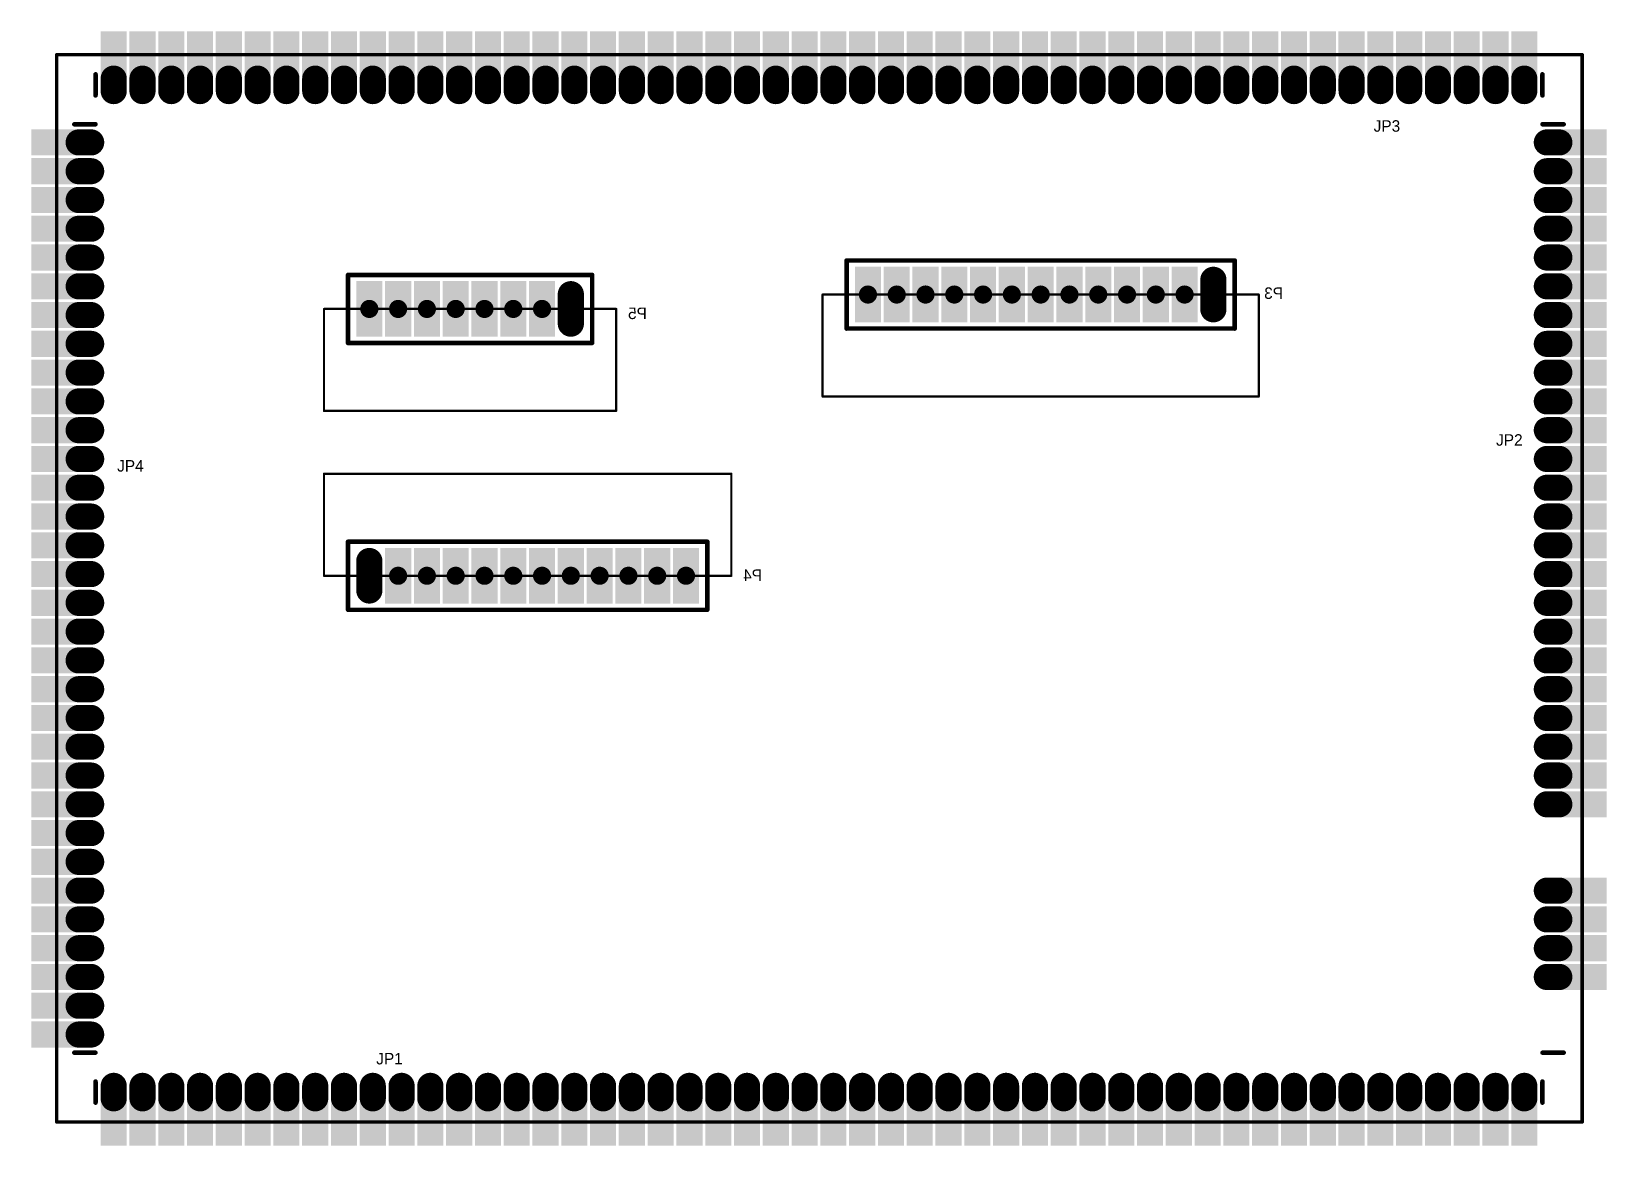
# Model space of a CAD drawing. Header units: millimetres. Extents: x 2.56 to 5.29, y 1.98 to 3.92.
import ezdxf

# ---------------------------------------------------------------- set-up
doc = ezdxf.new("R2010")
doc.units = ezdxf.units.MM
doc.header["$MEASUREMENT"] = 0
for name, color, linetype in [('BottomLayer', 5, 'Continuous'), ('BottomOverlay', 54, 'Continuous'), ('BottomSolder', 6, 'Continuous'), ('KeepOutLayer', 6, 'Continuous'), ('MultiLayer', 9, 'Continuous'), ('PadHoleLayer', 156, 'Continuous'), ('TopLayer', 1, 'Continuous'), ('TopOverlay', 2, 'Continuous'), ('TopPaste', 8, 'Continuous'), ('TopSolder', 216, 'Continuous')]:
    doc.layers.add(name, color=color, linetype=linetype)

msp = doc.modelspace()

# ---------------------------------------------------------------- texts
at = {"layer": 'BottomOverlay', "text_generation_flag": 2}
for s, p in [('P3', (4.73, 3.455)), ('P5', (3.625, 3.42)), ('P4', (3.825, 2.965))]:
    msp.add_text(s, height=0.02, dxfattribs=at).set_placement(p)
at = {"layer": 'TopOverlay'}
for s, p in [('JP3', (4.8874, 3.7455)), ('JP2', (5.1, 3.2)), ('JP4', (2.705, 3.155)), ('JP1', (3.155, 2.125))]:
    msp.add_text(s, height=0.02, dxfattribs=at).set_placement(p)

# ---------------------------------------------------------------- blocks, each defined once
blk = doc.blocks.new('SIP_32_1_27_SMD_H_R_1')
at = {"layer": 'BottomLayer', "const_width": 0.0374}
for points in [[(0.0108, -0.1), (-0.0108, -0.1)], [(0.0108, -0.15), (-0.0108, -0.15)], [(0.0108, -0.2), (-0.0108, -0.2)], [(0.0108, -0.25), (-0.0108, -0.25)], [(0.0108, -0.4), (-0.0108, -0.4)], [(0.0108, -0.45), (-0.0108, -0.45)], [(0.0108, -0.5), (-0.0108, -0.5)], [(0.0108, -0.55), (-0.0108, -0.55)], [(0.0108, -0.6), (-0.0108, -0.6)], [(0.0108, -0.65), (-0.0108, -0.65)], [(0.0108, -0.7), (-0.0108, -0.7)], [(0.0108, -0.75), (-0.0108, -0.75)], [(0.0108, -0.8), (-0.0108, -0.8)], [(0.0108, -0.85), (-0.0108, -0.85)], [(0.0108, -0.9), (-0.0108, -0.9)], [(0.0108, -0.95), (-0.0108, -0.95)], [(0.0108, -1), (-0.0108, -1)], [(0.0108, -1.05), (-0.0108, -1.05)], [(0.0108, -1.1), (-0.0108, -1.1)], [(0.0108, -1.15), (-0.0108, -1.15)], [(0.0108, -1.2), (-0.0108, -1.2)], [(0.0108, -1.25), (-0.0108, -1.25)], [(0.0108, -1.3), (-0.0108, -1.3)], [(0.0108, -1.35), (-0.0108, -1.35)], [(0.0108, -1.4), (-0.0108, -1.4)], [(0.0108, -1.45), (-0.0108, -1.45)], [(0.0108, -1.5), (-0.0108, -1.5)], [(0.0108, -1.55), (-0.0108, -1.55)]]:
    blk.add_lwpolyline(points, dxfattribs=at)
at = {"layer": 'BottomLayer', "const_width": 0.0187}
for points in [[(-0.0202, -0.1, 1), (-0.0015, -0.1, 1)], [(0.0015, -0.1, 1), (0.0202, -0.1, 1)], [(-0.0202, -0.15, 1), (-0.0015, -0.15, 1)], [(0.0015, -0.15, 1), (0.0202, -0.15, 1)], [(-0.0202, -0.2, 1), (-0.0015, -0.2, 1)], [(0.0015, -0.2, 1), (0.0202, -0.2, 1)], [(-0.0202, -0.25, 1), (-0.0015, -0.25, 1)], [(0.0015, -0.25, 1), (0.0202, -0.25, 1)], [(-0.0202, -0.4, 1), (-0.0015, -0.4, 1)], [(0.0015, -0.4, 1), (0.0202, -0.4, 1)], [(-0.0202, -0.45, 1), (-0.0015, -0.45, 1)], [(0.0015, -0.45, 1), (0.0202, -0.45, 1)], [(-0.0202, -0.5, 1), (-0.0015, -0.5, 1)], [(0.0015, -0.5, 1), (0.0202, -0.5, 1)], [(-0.0202, -0.55, 1), (-0.0015, -0.55, 1)], [(0.0015, -0.55, 1), (0.0202, -0.55, 1)], [(-0.0202, -0.6, 1), (-0.0015, -0.6, 1)], [(0.0015, -0.6, 1), (0.0202, -0.6, 1)], [(-0.0202, -0.65, 1), (-0.0015, -0.65, 1)], [(0.0015, -0.65, 1), (0.0202, -0.65, 1)], [(-0.0202, -0.7, 1), (-0.0015, -0.7, 1)], [(0.0015, -0.7, 1), (0.0202, -0.7, 1)], [(-0.0202, -0.75, 1), (-0.0015, -0.75, 1)], [(0.0015, -0.75, 1), (0.0202, -0.75, 1)], [(-0.0202, -0.8, 1), (-0.0015, -0.8, 1)], [(0.0015, -0.8, 1), (0.0202, -0.8, 1)], [(-0.0202, -0.85, 1), (-0.0015, -0.85, 1)], [(0.0015, -0.85, 1), (0.0202, -0.85, 1)], [(-0.0202, -0.9, 1), (-0.0015, -0.9, 1)], [(0.0015, -0.9, 1), (0.0202, -0.9, 1)], [(-0.0202, -0.95, 1), (-0.0015, -0.95, 1)], [(0.0015, -0.95, 1), (0.0202, -0.95, 1)], [(-0.0202, -1, 1), (-0.0015, -1, 1)], [(0.0015, -1, 1), (0.0202, -1, 1)], [(-0.0202, -1.05, 1), (-0.0015, -1.05, 1)], [(0.0015, -1.05, 1), (0.0202, -1.05, 1)], [(-0.0202, -1.1, 1), (-0.0015, -1.1, 1)], [(0.0015, -1.1, 1), (0.0202, -1.1, 1)], [(-0.0202, -1.15, 1), (-0.0015, -1.15, 1)], [(0.0015, -1.15, 1), (0.0202, -1.15, 1)], [(-0.0202, -1.2, 1), (-0.0015, -1.2, 1)], [(0.0015, -1.2, 1), (0.0202, -1.2, 1)], [(-0.0202, -1.25, 1), (-0.0015, -1.25, 1)], [(0.0015, -1.25, 1), (0.0202, -1.25, 1)], [(-0.0202, -1.3, 1), (-0.0015, -1.3, 1)], [(0.0015, -1.3, 1), (0.0202, -1.3, 1)], [(-0.0202, -1.35, 1), (-0.0015, -1.35, 1)], [(0.0015, -1.35, 1), (0.0202, -1.35, 1)], [(-0.0202, -1.4, 1), (-0.0015, -1.4, 1)], [(0.0015, -1.4, 1), (0.0202, -1.4, 1)], [(-0.0202, -1.45, 1), (-0.0015, -1.45, 1)], [(0.0015, -1.45, 1), (0.0202, -1.45, 1)], [(-0.0202, -1.5, 1), (-0.0015, -1.5, 1)], [(0.0015, -1.5, 1), (0.0202, -1.5, 1)], [(-0.0202, -1.55, 1), (-0.0015, -1.55, 1)], [(0.0015, -1.55, 1), (0.0202, -1.55, 1)]]:
    blk.add_lwpolyline(points, format="xyb", close=True, dxfattribs=at)
at = {"layer": 'BottomSolder', "const_width": 0.0454}
for points in [[(0.0108, -0.1), (-0.0108, -0.1)], [(0.0108, -0.15), (-0.0108, -0.15)], [(0.0108, -0.2), (-0.0108, -0.2)], [(0.0108, -0.25), (-0.0108, -0.25)], [(0.0108, -0.4), (-0.0108, -0.4)], [(0.0108, -0.45), (-0.0108, -0.45)], [(0.0108, -0.5), (-0.0108, -0.5)], [(0.0108, -0.55), (-0.0108, -0.55)], [(0.0108, -0.6), (-0.0108, -0.6)], [(0.0108, -0.65), (-0.0108, -0.65)], [(0.0108, -0.7), (-0.0108, -0.7)], [(0.0108, -0.75), (-0.0108, -0.75)], [(0.0108, -0.8), (-0.0108, -0.8)], [(0.0108, -0.85), (-0.0108, -0.85)], [(0.0108, -0.9), (-0.0108, -0.9)], [(0.0108, -0.95), (-0.0108, -0.95)], [(0.0108, -1), (-0.0108, -1)], [(0.0108, -1.05), (-0.0108, -1.05)], [(0.0108, -1.1), (-0.0108, -1.1)], [(0.0108, -1.15), (-0.0108, -1.15)], [(0.0108, -1.2), (-0.0108, -1.2)], [(0.0108, -1.25), (-0.0108, -1.25)], [(0.0108, -1.3), (-0.0108, -1.3)], [(0.0108, -1.35), (-0.0108, -1.35)], [(0.0108, -1.4), (-0.0108, -1.4)], [(0.0108, -1.45), (-0.0108, -1.45)], [(0.0108, -1.5), (-0.0108, -1.5)], [(0.0108, -1.55), (-0.0108, -1.55)]]:
    blk.add_lwpolyline(points, dxfattribs=at)
at = {"layer": 'BottomSolder', "const_width": 0.0227}
for points in [[(-0.0222, -0.1, 1), (0.0005, -0.1, 1)], [(-0.0005, -0.1, 1), (0.0222, -0.1, 1)], [(-0.0222, -0.15, 1), (0.0005, -0.15, 1)], [(-0.0005, -0.15, 1), (0.0222, -0.15, 1)], [(-0.0222, -0.2, 1), (0.0005, -0.2, 1)], [(-0.0005, -0.2, 1), (0.0222, -0.2, 1)], [(-0.0222, -0.25, 1), (0.0005, -0.25, 1)], [(-0.0005, -0.25, 1), (0.0222, -0.25, 1)], [(-0.0222, -0.4, 1), (0.0005, -0.4, 1)], [(-0.0005, -0.4, 1), (0.0222, -0.4, 1)], [(-0.0222, -0.45, 1), (0.0005, -0.45, 1)], [(-0.0005, -0.45, 1), (0.0222, -0.45, 1)], [(-0.0222, -0.5, 1), (0.0005, -0.5, 1)], [(-0.0005, -0.5, 1), (0.0222, -0.5, 1)], [(-0.0222, -0.55, 1), (0.0005, -0.55, 1)], [(-0.0005, -0.55, 1), (0.0222, -0.55, 1)], [(-0.0222, -0.6, 1), (0.0005, -0.6, 1)], [(-0.0005, -0.6, 1), (0.0222, -0.6, 1)], [(-0.0222, -0.65, 1), (0.0005, -0.65, 1)], [(-0.0005, -0.65, 1), (0.0222, -0.65, 1)], [(-0.0222, -0.7, 1), (0.0005, -0.7, 1)], [(-0.0005, -0.7, 1), (0.0222, -0.7, 1)], [(-0.0222, -0.75, 1), (0.0005, -0.75, 1)], [(-0.0005, -0.75, 1), (0.0222, -0.75, 1)], [(-0.0222, -0.8, 1), (0.0005, -0.8, 1)], [(-0.0005, -0.8, 1), (0.0222, -0.8, 1)], [(-0.0222, -0.85, 1), (0.0005, -0.85, 1)], [(-0.0005, -0.85, 1), (0.0222, -0.85, 1)], [(-0.0222, -0.9, 1), (0.0005, -0.9, 1)], [(-0.0005, -0.9, 1), (0.0222, -0.9, 1)], [(-0.0222, -0.95, 1), (0.0005, -0.95, 1)], [(-0.0005, -0.95, 1), (0.0222, -0.95, 1)], [(-0.0222, -1, 1), (0.0005, -1, 1)], [(-0.0005, -1, 1), (0.0222, -1, 1)], [(-0.0222, -1.05, 1), (0.0005, -1.05, 1)], [(-0.0005, -1.05, 1), (0.0222, -1.05, 1)], [(-0.0222, -1.1, 1), (0.0005, -1.1, 1)], [(-0.0005, -1.1, 1), (0.0222, -1.1, 1)], [(-0.0222, -1.15, 1), (0.0005, -1.15, 1)], [(-0.0005, -1.15, 1), (0.0222, -1.15, 1)], [(-0.0222, -1.2, 1), (0.0005, -1.2, 1)], [(-0.0005, -1.2, 1), (0.0222, -1.2, 1)], [(-0.0222, -1.25, 1), (0.0005, -1.25, 1)], [(-0.0005, -1.25, 1), (0.0222, -1.25, 1)], [(-0.0222, -1.3, 1), (0.0005, -1.3, 1)], [(-0.0005, -1.3, 1), (0.0222, -1.3, 1)], [(-0.0222, -1.35, 1), (0.0005, -1.35, 1)], [(-0.0005, -1.35, 1), (0.0222, -1.35, 1)], [(-0.0222, -1.4, 1), (0.0005, -1.4, 1)], [(-0.0005, -1.4, 1), (0.0222, -1.4, 1)], [(-0.0222, -1.45, 1), (0.0005, -1.45, 1)], [(-0.0005, -1.45, 1), (0.0222, -1.45, 1)], [(-0.0222, -1.5, 1), (0.0005, -1.5, 1)], [(-0.0005, -1.5, 1), (0.0222, -1.5, 1)], [(-0.0222, -1.55, 1), (0.0005, -1.55, 1)], [(-0.0005, -1.55, 1), (0.0222, -1.55, 1)]]:
    blk.add_lwpolyline(points, format="xyb", close=True, dxfattribs=at)
at = {"layer": 'MultiLayer', "const_width": 0.0374}
for points in [[(0.0108, -0.1), (-0.0108, -0.1)], [(0.0108, -0.15), (-0.0108, -0.15)], [(0.0108, -0.2), (-0.0108, -0.2)], [(0.0108, -0.25), (-0.0108, -0.25)], [(0.0108, -0.4), (-0.0108, -0.4)], [(0.0108, -0.45), (-0.0108, -0.45)], [(0.0108, -0.5), (-0.0108, -0.5)], [(0.0108, -0.55), (-0.0108, -0.55)], [(0.0108, -0.6), (-0.0108, -0.6)], [(0.0108, -0.65), (-0.0108, -0.65)], [(0.0108, -0.7), (-0.0108, -0.7)], [(0.0108, -0.75), (-0.0108, -0.75)], [(0.0108, -0.8), (-0.0108, -0.8)], [(0.0108, -0.85), (-0.0108, -0.85)], [(0.0108, -0.9), (-0.0108, -0.9)], [(0.0108, -0.95), (-0.0108, -0.95)], [(0.0108, -1), (-0.0108, -1)], [(0.0108, -1.05), (-0.0108, -1.05)], [(0.0108, -1.1), (-0.0108, -1.1)], [(0.0108, -1.15), (-0.0108, -1.15)], [(0.0108, -1.2), (-0.0108, -1.2)], [(0.0108, -1.25), (-0.0108, -1.25)], [(0.0108, -1.3), (-0.0108, -1.3)], [(0.0108, -1.35), (-0.0108, -1.35)], [(0.0108, -1.4), (-0.0108, -1.4)], [(0.0108, -1.45), (-0.0108, -1.45)], [(0.0108, -1.5), (-0.0108, -1.5)], [(0.0108, -1.55), (-0.0108, -1.55)]]:
    blk.add_lwpolyline(points, dxfattribs=at)
at = {"layer": 'MultiLayer', "const_width": 0.0187}
for points in [[(-0.0202, -0.1, 1), (-0.0015, -0.1, 1)], [(0.0015, -0.1, 1), (0.0202, -0.1, 1)], [(-0.0202, -0.15, 1), (-0.0015, -0.15, 1)], [(0.0015, -0.15, 1), (0.0202, -0.15, 1)], [(-0.0202, -0.2, 1), (-0.0015, -0.2, 1)], [(0.0015, -0.2, 1), (0.0202, -0.2, 1)], [(-0.0202, -0.25, 1), (-0.0015, -0.25, 1)], [(0.0015, -0.25, 1), (0.0202, -0.25, 1)], [(-0.0202, -0.4, 1), (-0.0015, -0.4, 1)], [(0.0015, -0.4, 1), (0.0202, -0.4, 1)], [(-0.0202, -0.45, 1), (-0.0015, -0.45, 1)], [(0.0015, -0.45, 1), (0.0202, -0.45, 1)], [(-0.0202, -0.5, 1), (-0.0015, -0.5, 1)], [(0.0015, -0.5, 1), (0.0202, -0.5, 1)], [(-0.0202, -0.55, 1), (-0.0015, -0.55, 1)], [(0.0015, -0.55, 1), (0.0202, -0.55, 1)], [(-0.0202, -0.6, 1), (-0.0015, -0.6, 1)], [(0.0015, -0.6, 1), (0.0202, -0.6, 1)], [(-0.0202, -0.65, 1), (-0.0015, -0.65, 1)], [(0.0015, -0.65, 1), (0.0202, -0.65, 1)], [(-0.0202, -0.7, 1), (-0.0015, -0.7, 1)], [(0.0015, -0.7, 1), (0.0202, -0.7, 1)], [(-0.0202, -0.75, 1), (-0.0015, -0.75, 1)], [(0.0015, -0.75, 1), (0.0202, -0.75, 1)], [(-0.0202, -0.8, 1), (-0.0015, -0.8, 1)], [(0.0015, -0.8, 1), (0.0202, -0.8, 1)], [(-0.0202, -0.85, 1), (-0.0015, -0.85, 1)], [(0.0015, -0.85, 1), (0.0202, -0.85, 1)], [(-0.0202, -0.9, 1), (-0.0015, -0.9, 1)], [(0.0015, -0.9, 1), (0.0202, -0.9, 1)], [(-0.0202, -0.95, 1), (-0.0015, -0.95, 1)], [(0.0015, -0.95, 1), (0.0202, -0.95, 1)], [(-0.0202, -1, 1), (-0.0015, -1, 1)], [(0.0015, -1, 1), (0.0202, -1, 1)], [(-0.0202, -1.05, 1), (-0.0015, -1.05, 1)], [(0.0015, -1.05, 1), (0.0202, -1.05, 1)], [(-0.0202, -1.1, 1), (-0.0015, -1.1, 1)], [(0.0015, -1.1, 1), (0.0202, -1.1, 1)], [(-0.0202, -1.15, 1), (-0.0015, -1.15, 1)], [(0.0015, -1.15, 1), (0.0202, -1.15, 1)], [(-0.0202, -1.2, 1), (-0.0015, -1.2, 1)], [(0.0015, -1.2, 1), (0.0202, -1.2, 1)], [(-0.0202, -1.25, 1), (-0.0015, -1.25, 1)], [(0.0015, -1.25, 1), (0.0202, -1.25, 1)], [(-0.0202, -1.3, 1), (-0.0015, -1.3, 1)], [(0.0015, -1.3, 1), (0.0202, -1.3, 1)], [(-0.0202, -1.35, 1), (-0.0015, -1.35, 1)], [(0.0015, -1.35, 1), (0.0202, -1.35, 1)], [(-0.0202, -1.4, 1), (-0.0015, -1.4, 1)], [(0.0015, -1.4, 1), (0.0202, -1.4, 1)], [(-0.0202, -1.45, 1), (-0.0015, -1.45, 1)], [(0.0015, -1.45, 1), (0.0202, -1.45, 1)], [(-0.0202, -1.5, 1), (-0.0015, -1.5, 1)], [(0.0015, -1.5, 1), (0.0202, -1.5, 1)], [(-0.0202, -1.55, 1), (-0.0015, -1.55, 1)], [(0.0015, -1.55, 1), (0.0202, -1.55, 1)]]:
    blk.add_lwpolyline(points, format="xyb", close=True, dxfattribs=at)
at = {"layer": 'PadHoleLayer', "const_width": 0.0138}
for points in [[(-0.0069, -0.1, 1), (0.0069, -0.1, 1)], [(-0.0069, -0.15, 1), (0.0069, -0.15, 1)], [(-0.0069, -0.2, 1), (0.0069, -0.2, 1)], [(-0.0069, -0.25, 1), (0.0069, -0.25, 1)], [(-0.0069, -0.4, 1), (0.0069, -0.4, 1)], [(-0.0069, -0.45, 1), (0.0069, -0.45, 1)], [(-0.0069, -0.5, 1), (0.0069, -0.5, 1)], [(-0.0069, -0.55, 1), (0.0069, -0.55, 1)], [(-0.0069, -0.6, 1), (0.0069, -0.6, 1)], [(-0.0069, -0.65, 1), (0.0069, -0.65, 1)], [(-0.0069, -0.7, 1), (0.0069, -0.7, 1)], [(-0.0069, -0.75, 1), (0.0069, -0.75, 1)], [(-0.0069, -0.8, 1), (0.0069, -0.8, 1)], [(-0.0069, -0.85, 1), (0.0069, -0.85, 1)], [(-0.0069, -0.9, 1), (0.0069, -0.9, 1)], [(-0.0069, -0.95, 1), (0.0069, -0.95, 1)], [(-0.0069, -1, 1), (0.0069, -1, 1)], [(-0.0069, -1.05, 1), (0.0069, -1.05, 1)], [(-0.0069, -1.1, 1), (0.0069, -1.1, 1)], [(-0.0069, -1.15, 1), (0.0069, -1.15, 1)], [(-0.0069, -1.2, 1), (0.0069, -1.2, 1)], [(-0.0069, -1.25, 1), (0.0069, -1.25, 1)], [(-0.0069, -1.3, 1), (0.0069, -1.3, 1)], [(-0.0069, -1.35, 1), (0.0069, -1.35, 1)], [(-0.0069, -1.4, 1), (0.0069, -1.4, 1)], [(-0.0069, -1.45, 1), (0.0069, -1.45, 1)], [(-0.0069, -1.5, 1), (0.0069, -1.5, 1)], [(-0.0069, -1.55, 1), (0.0069, -1.55, 1)]]:
    blk.add_lwpolyline(points, format="xyb", close=True, dxfattribs=at)
at = {"layer": 'TopLayer', "const_width": 0.0374}
for points in [[(0.0108, -0.1), (-0.0108, -0.1)], [(0.0108, -0.15), (-0.0108, -0.15)], [(0.0108, -0.2), (-0.0108, -0.2)], [(0.0108, -0.25), (-0.0108, -0.25)], [(0.0108, -0.4), (-0.0108, -0.4)], [(0.0108, -0.45), (-0.0108, -0.45)], [(0.0108, -0.5), (-0.0108, -0.5)], [(0.0108, -0.55), (-0.0108, -0.55)], [(0.0108, -0.6), (-0.0108, -0.6)], [(0.0108, -0.65), (-0.0108, -0.65)], [(0.0108, -0.7), (-0.0108, -0.7)], [(0.0108, -0.75), (-0.0108, -0.75)], [(0.0108, -0.8), (-0.0108, -0.8)], [(0.0108, -0.85), (-0.0108, -0.85)], [(0.0108, -0.9), (-0.0108, -0.9)], [(0.0108, -0.95), (-0.0108, -0.95)], [(0.0108, -1), (-0.0108, -1)], [(0.0108, -1.05), (-0.0108, -1.05)], [(0.0108, -1.1), (-0.0108, -1.1)], [(0.0108, -1.15), (-0.0108, -1.15)], [(0.0108, -1.2), (-0.0108, -1.2)], [(0.0108, -1.25), (-0.0108, -1.25)], [(0.0108, -1.3), (-0.0108, -1.3)], [(0.0108, -1.35), (-0.0108, -1.35)], [(0.0108, -1.4), (-0.0108, -1.4)], [(0.0108, -1.45), (-0.0108, -1.45)], [(0.0108, -1.5), (-0.0108, -1.5)], [(0.0108, -1.55), (-0.0108, -1.55)]]:
    blk.add_lwpolyline(points, dxfattribs=at)
at = {"layer": 'TopLayer', "const_width": 0.0187}
for points in [[(-0.0202, -0.1, 1), (-0.0015, -0.1, 1)], [(0.0015, -0.1, 1), (0.0202, -0.1, 1)], [(-0.0202, -0.15, 1), (-0.0015, -0.15, 1)], [(0.0015, -0.15, 1), (0.0202, -0.15, 1)], [(-0.0202, -0.2, 1), (-0.0015, -0.2, 1)], [(0.0015, -0.2, 1), (0.0202, -0.2, 1)], [(-0.0202, -0.25, 1), (-0.0015, -0.25, 1)], [(0.0015, -0.25, 1), (0.0202, -0.25, 1)], [(-0.0202, -0.4, 1), (-0.0015, -0.4, 1)], [(0.0015, -0.4, 1), (0.0202, -0.4, 1)], [(-0.0202, -0.45, 1), (-0.0015, -0.45, 1)], [(0.0015, -0.45, 1), (0.0202, -0.45, 1)], [(-0.0202, -0.5, 1), (-0.0015, -0.5, 1)], [(0.0015, -0.5, 1), (0.0202, -0.5, 1)], [(-0.0202, -0.55, 1), (-0.0015, -0.55, 1)], [(0.0015, -0.55, 1), (0.0202, -0.55, 1)], [(-0.0202, -0.6, 1), (-0.0015, -0.6, 1)], [(0.0015, -0.6, 1), (0.0202, -0.6, 1)], [(-0.0202, -0.65, 1), (-0.0015, -0.65, 1)], [(0.0015, -0.65, 1), (0.0202, -0.65, 1)], [(-0.0202, -0.7, 1), (-0.0015, -0.7, 1)], [(0.0015, -0.7, 1), (0.0202, -0.7, 1)], [(-0.0202, -0.75, 1), (-0.0015, -0.75, 1)], [(0.0015, -0.75, 1), (0.0202, -0.75, 1)], [(-0.0202, -0.8, 1), (-0.0015, -0.8, 1)], [(0.0015, -0.8, 1), (0.0202, -0.8, 1)], [(-0.0202, -0.85, 1), (-0.0015, -0.85, 1)], [(0.0015, -0.85, 1), (0.0202, -0.85, 1)], [(-0.0202, -0.9, 1), (-0.0015, -0.9, 1)], [(0.0015, -0.9, 1), (0.0202, -0.9, 1)], [(-0.0202, -0.95, 1), (-0.0015, -0.95, 1)], [(0.0015, -0.95, 1), (0.0202, -0.95, 1)], [(-0.0202, -1, 1), (-0.0015, -1, 1)], [(0.0015, -1, 1), (0.0202, -1, 1)], [(-0.0202, -1.05, 1), (-0.0015, -1.05, 1)], [(0.0015, -1.05, 1), (0.0202, -1.05, 1)], [(-0.0202, -1.1, 1), (-0.0015, -1.1, 1)], [(0.0015, -1.1, 1), (0.0202, -1.1, 1)], [(-0.0202, -1.15, 1), (-0.0015, -1.15, 1)], [(0.0015, -1.15, 1), (0.0202, -1.15, 1)], [(-0.0202, -1.2, 1), (-0.0015, -1.2, 1)], [(0.0015, -1.2, 1), (0.0202, -1.2, 1)], [(-0.0202, -1.25, 1), (-0.0015, -1.25, 1)], [(0.0015, -1.25, 1), (0.0202, -1.25, 1)], [(-0.0202, -1.3, 1), (-0.0015, -1.3, 1)], [(0.0015, -1.3, 1), (0.0202, -1.3, 1)], [(-0.0202, -1.35, 1), (-0.0015, -1.35, 1)], [(0.0015, -1.35, 1), (0.0202, -1.35, 1)], [(-0.0202, -1.4, 1), (-0.0015, -1.4, 1)], [(0.0015, -1.4, 1), (0.0202, -1.4, 1)], [(-0.0202, -1.45, 1), (-0.0015, -1.45, 1)], [(0.0015, -1.45, 1), (0.0202, -1.45, 1)], [(-0.0202, -1.5, 1), (-0.0015, -1.5, 1)], [(0.0015, -1.5, 1), (0.0202, -1.5, 1)], [(-0.0202, -1.55, 1), (-0.0015, -1.55, 1)], [(0.0015, -1.55, 1), (0.0202, -1.55, 1)]]:
    blk.add_lwpolyline(points, format="xyb", close=True, dxfattribs=at)
at = {"layer": 'TopLayer'}
for points in [[(-0.0888, -0.1187), (-0.0002, -0.1187), (-0.0888, -0.0813), (-0.0002, -0.0813)], [(-0.0888, -0.1687), (-0.0002, -0.1687), (-0.0888, -0.1313), (-0.0002, -0.1313)], [(-0.0888, -0.2187), (-0.0002, -0.2187), (-0.0888, -0.1813), (-0.0002, -0.1813)], [(-0.0888, -0.2687), (-0.0002, -0.2687), (-0.0888, -0.2313), (-0.0002, -0.2313)], [(-0.0888, -0.4187), (-0.0002, -0.4187), (-0.0888, -0.3813), (-0.0002, -0.3813)], [(-0.0888, -0.4687), (-0.0002, -0.4687), (-0.0888, -0.4313), (-0.0002, -0.4313)], [(-0.0888, -0.5187), (-0.0002, -0.5187), (-0.0888, -0.4813), (-0.0002, -0.4813)], [(-0.0888, -0.5687), (-0.0002, -0.5687), (-0.0888, -0.5313), (-0.0002, -0.5313)], [(-0.0888, -0.6187), (-0.0002, -0.6187), (-0.0888, -0.5813), (-0.0002, -0.5813)], [(-0.0888, -0.6687), (-0.0002, -0.6687), (-0.0888, -0.6313), (-0.0002, -0.6313)], [(-0.0888, -0.7187), (-0.0002, -0.7187), (-0.0888, -0.6813), (-0.0002, -0.6813)], [(-0.0888, -0.7687), (-0.0002, -0.7687), (-0.0888, -0.7313), (-0.0002, -0.7313)], [(-0.0888, -0.8187), (-0.0002, -0.8187), (-0.0888, -0.7813), (-0.0002, -0.7813)], [(-0.0888, -0.8687), (-0.0002, -0.8687), (-0.0888, -0.8313), (-0.0002, -0.8313)], [(-0.0888, -0.9187), (-0.0002, -0.9187), (-0.0888, -0.8813), (-0.0002, -0.8813)], [(-0.0888, -0.9687), (-0.0002, -0.9687), (-0.0888, -0.9313), (-0.0002, -0.9313)], [(-0.0888, -1.0187), (-0.0002, -1.0187), (-0.0888, -0.9813), (-0.0002, -0.9813)], [(-0.0888, -1.0687), (-0.0002, -1.0687), (-0.0888, -1.0313), (-0.0002, -1.0313)], [(-0.0888, -1.1187), (-0.0002, -1.1187), (-0.0888, -1.0813), (-0.0002, -1.0813)], [(-0.0888, -1.1687), (-0.0002, -1.1687), (-0.0888, -1.1313), (-0.0002, -1.1313)], [(-0.0888, -1.2187), (-0.0002, -1.2187), (-0.0888, -1.1813), (-0.0002, -1.1813)], [(-0.0888, -1.2687), (-0.0002, -1.2687), (-0.0888, -1.2313), (-0.0002, -1.2313)], [(-0.0888, -1.3187), (-0.0002, -1.3187), (-0.0888, -1.2813), (-0.0002, -1.2813)], [(-0.0888, -1.3687), (-0.0002, -1.3687), (-0.0888, -1.3313), (-0.0002, -1.3313)], [(-0.0888, -1.4187), (-0.0002, -1.4187), (-0.0888, -1.3813), (-0.0002, -1.3813)], [(-0.0888, -1.4687), (-0.0002, -1.4687), (-0.0888, -1.4313), (-0.0002, -1.4313)], [(-0.0888, -1.5187), (-0.0002, -1.5187), (-0.0888, -1.4813), (-0.0002, -1.4813)], [(-0.0888, -1.5687), (-0.0002, -1.5687), (-0.0888, -1.5313), (-0.0002, -1.5313)]]:
    blk.add_solid(points, dxfattribs=at)
at = {"layer": 'TopOverlay', "const_width": 0.00787}
for points in [[(0.0184, 0.0315), (-0.0184, 0.0315)], [(0.0184, -1.5815), (-0.0184, -1.5815)]]:
    blk.add_lwpolyline(points, dxfattribs=at)
at = {"layer": 'TopOverlay', "const_width": 0.00394}
for points in [[(-0.0203, 0.0315, 1), (-0.0164, 0.0315, 1)], [(0.0164, 0.0315, 1), (0.0203, 0.0315, 1)], [(-0.0203, -1.5815, 1), (-0.0164, -1.5815, 1)], [(0.0164, -1.5815, 1), (0.0203, -1.5815, 1)]]:
    blk.add_lwpolyline(points, format="xyb", close=True, dxfattribs=at)
at = {"layer": 'TopPaste'}
for points in [[(-0.0888, -0.1187), (-0.0002, -0.1187), (-0.0888, -0.0813), (-0.0002, -0.0813)], [(-0.0888, -0.1687), (-0.0002, -0.1687), (-0.0888, -0.1313), (-0.0002, -0.1313)], [(-0.0888, -0.2187), (-0.0002, -0.2187), (-0.0888, -0.1813), (-0.0002, -0.1813)], [(-0.0888, -0.2687), (-0.0002, -0.2687), (-0.0888, -0.2313), (-0.0002, -0.2313)], [(-0.0888, -0.4187), (-0.0002, -0.4187), (-0.0888, -0.3813), (-0.0002, -0.3813)], [(-0.0888, -0.4687), (-0.0002, -0.4687), (-0.0888, -0.4313), (-0.0002, -0.4313)], [(-0.0888, -0.5187), (-0.0002, -0.5187), (-0.0888, -0.4813), (-0.0002, -0.4813)], [(-0.0888, -0.5687), (-0.0002, -0.5687), (-0.0888, -0.5313), (-0.0002, -0.5313)], [(-0.0888, -0.6187), (-0.0002, -0.6187), (-0.0888, -0.5813), (-0.0002, -0.5813)], [(-0.0888, -0.6687), (-0.0002, -0.6687), (-0.0888, -0.6313), (-0.0002, -0.6313)], [(-0.0888, -0.7187), (-0.0002, -0.7187), (-0.0888, -0.6813), (-0.0002, -0.6813)], [(-0.0888, -0.7687), (-0.0002, -0.7687), (-0.0888, -0.7313), (-0.0002, -0.7313)], [(-0.0888, -0.8187), (-0.0002, -0.8187), (-0.0888, -0.7813), (-0.0002, -0.7813)], [(-0.0888, -0.8687), (-0.0002, -0.8687), (-0.0888, -0.8313), (-0.0002, -0.8313)], [(-0.0888, -0.9187), (-0.0002, -0.9187), (-0.0888, -0.8813), (-0.0002, -0.8813)], [(-0.0888, -0.9687), (-0.0002, -0.9687), (-0.0888, -0.9313), (-0.0002, -0.9313)], [(-0.0888, -1.0187), (-0.0002, -1.0187), (-0.0888, -0.9813), (-0.0002, -0.9813)], [(-0.0888, -1.0687), (-0.0002, -1.0687), (-0.0888, -1.0313), (-0.0002, -1.0313)], [(-0.0888, -1.1187), (-0.0002, -1.1187), (-0.0888, -1.0813), (-0.0002, -1.0813)], [(-0.0888, -1.1687), (-0.0002, -1.1687), (-0.0888, -1.1313), (-0.0002, -1.1313)], [(-0.0888, -1.2187), (-0.0002, -1.2187), (-0.0888, -1.1813), (-0.0002, -1.1813)], [(-0.0888, -1.2687), (-0.0002, -1.2687), (-0.0888, -1.2313), (-0.0002, -1.2313)], [(-0.0888, -1.3187), (-0.0002, -1.3187), (-0.0888, -1.2813), (-0.0002, -1.2813)], [(-0.0888, -1.3687), (-0.0002, -1.3687), (-0.0888, -1.3313), (-0.0002, -1.3313)], [(-0.0888, -1.4187), (-0.0002, -1.4187), (-0.0888, -1.3813), (-0.0002, -1.3813)], [(-0.0888, -1.4687), (-0.0002, -1.4687), (-0.0888, -1.4313), (-0.0002, -1.4313)], [(-0.0888, -1.5187), (-0.0002, -1.5187), (-0.0888, -1.4813), (-0.0002, -1.4813)], [(-0.0888, -1.5687), (-0.0002, -1.5687), (-0.0888, -1.5313), (-0.0002, -1.5313)]]:
    blk.add_solid(points, dxfattribs=at)
at = {"layer": 'TopSolder', "const_width": 0.0454}
for points in [[(0.0108, -0.1), (-0.0108, -0.1)], [(0.0108, -0.15), (-0.0108, -0.15)], [(0.0108, -0.2), (-0.0108, -0.2)], [(0.0108, -0.25), (-0.0108, -0.25)], [(0.0108, -0.4), (-0.0108, -0.4)], [(0.0108, -0.45), (-0.0108, -0.45)], [(0.0108, -0.5), (-0.0108, -0.5)], [(0.0108, -0.55), (-0.0108, -0.55)], [(0.0108, -0.6), (-0.0108, -0.6)], [(0.0108, -0.65), (-0.0108, -0.65)], [(0.0108, -0.7), (-0.0108, -0.7)], [(0.0108, -0.75), (-0.0108, -0.75)], [(0.0108, -0.8), (-0.0108, -0.8)], [(0.0108, -0.85), (-0.0108, -0.85)], [(0.0108, -0.9), (-0.0108, -0.9)], [(0.0108, -0.95), (-0.0108, -0.95)], [(0.0108, -1), (-0.0108, -1)], [(0.0108, -1.05), (-0.0108, -1.05)], [(0.0108, -1.1), (-0.0108, -1.1)], [(0.0108, -1.15), (-0.0108, -1.15)], [(0.0108, -1.2), (-0.0108, -1.2)], [(0.0108, -1.25), (-0.0108, -1.25)], [(0.0108, -1.3), (-0.0108, -1.3)], [(0.0108, -1.35), (-0.0108, -1.35)], [(0.0108, -1.4), (-0.0108, -1.4)], [(0.0108, -1.45), (-0.0108, -1.45)], [(0.0108, -1.5), (-0.0108, -1.5)], [(0.0108, -1.55), (-0.0108, -1.55)]]:
    blk.add_lwpolyline(points, dxfattribs=at)
at = {"layer": 'TopSolder', "const_width": 0.0227}
for points in [[(-0.0222, -0.1, 1), (0.0005, -0.1, 1)], [(-0.0005, -0.1, 1), (0.0222, -0.1, 1)], [(-0.0222, -0.15, 1), (0.0005, -0.15, 1)], [(-0.0005, -0.15, 1), (0.0222, -0.15, 1)], [(-0.0222, -0.2, 1), (0.0005, -0.2, 1)], [(-0.0005, -0.2, 1), (0.0222, -0.2, 1)], [(-0.0222, -0.25, 1), (0.0005, -0.25, 1)], [(-0.0005, -0.25, 1), (0.0222, -0.25, 1)], [(-0.0222, -0.4, 1), (0.0005, -0.4, 1)], [(-0.0005, -0.4, 1), (0.0222, -0.4, 1)], [(-0.0222, -0.45, 1), (0.0005, -0.45, 1)], [(-0.0005, -0.45, 1), (0.0222, -0.45, 1)], [(-0.0222, -0.5, 1), (0.0005, -0.5, 1)], [(-0.0005, -0.5, 1), (0.0222, -0.5, 1)], [(-0.0222, -0.55, 1), (0.0005, -0.55, 1)], [(-0.0005, -0.55, 1), (0.0222, -0.55, 1)], [(-0.0222, -0.6, 1), (0.0005, -0.6, 1)], [(-0.0005, -0.6, 1), (0.0222, -0.6, 1)], [(-0.0222, -0.65, 1), (0.0005, -0.65, 1)], [(-0.0005, -0.65, 1), (0.0222, -0.65, 1)], [(-0.0222, -0.7, 1), (0.0005, -0.7, 1)], [(-0.0005, -0.7, 1), (0.0222, -0.7, 1)], [(-0.0222, -0.75, 1), (0.0005, -0.75, 1)], [(-0.0005, -0.75, 1), (0.0222, -0.75, 1)], [(-0.0222, -0.8, 1), (0.0005, -0.8, 1)], [(-0.0005, -0.8, 1), (0.0222, -0.8, 1)], [(-0.0222, -0.85, 1), (0.0005, -0.85, 1)], [(-0.0005, -0.85, 1), (0.0222, -0.85, 1)], [(-0.0222, -0.9, 1), (0.0005, -0.9, 1)], [(-0.0005, -0.9, 1), (0.0222, -0.9, 1)], [(-0.0222, -0.95, 1), (0.0005, -0.95, 1)], [(-0.0005, -0.95, 1), (0.0222, -0.95, 1)], [(-0.0222, -1, 1), (0.0005, -1, 1)], [(-0.0005, -1, 1), (0.0222, -1, 1)], [(-0.0222, -1.05, 1), (0.0005, -1.05, 1)], [(-0.0005, -1.05, 1), (0.0222, -1.05, 1)], [(-0.0222, -1.1, 1), (0.0005, -1.1, 1)], [(-0.0005, -1.1, 1), (0.0222, -1.1, 1)], [(-0.0222, -1.15, 1), (0.0005, -1.15, 1)], [(-0.0005, -1.15, 1), (0.0222, -1.15, 1)], [(-0.0222, -1.2, 1), (0.0005, -1.2, 1)], [(-0.0005, -1.2, 1), (0.0222, -1.2, 1)], [(-0.0222, -1.25, 1), (0.0005, -1.25, 1)], [(-0.0005, -1.25, 1), (0.0222, -1.25, 1)], [(-0.0222, -1.3, 1), (0.0005, -1.3, 1)], [(-0.0005, -1.3, 1), (0.0222, -1.3, 1)], [(-0.0222, -1.35, 1), (0.0005, -1.35, 1)], [(-0.0005, -1.35, 1), (0.0222, -1.35, 1)], [(-0.0222, -1.4, 1), (0.0005, -1.4, 1)], [(-0.0005, -1.4, 1), (0.0222, -1.4, 1)], [(-0.0222, -1.45, 1), (0.0005, -1.45, 1)], [(-0.0005, -1.45, 1), (0.0222, -1.45, 1)], [(-0.0222, -1.5, 1), (0.0005, -1.5, 1)], [(-0.0005, -1.5, 1), (0.0222, -1.5, 1)], [(-0.0222, -1.55, 1), (0.0005, -1.55, 1)], [(-0.0005, -1.55, 1), (0.0222, -1.55, 1)]]:
    blk.add_lwpolyline(points, format="xyb", close=True, dxfattribs=at)
at = {"layer": 'TopSolder'}
for points in [[(-0.0928, -0.1227), (0.0038, -0.1227), (-0.0928, -0.0773), (0.0038, -0.0773)], [(-0.0928, -0.1727), (0.0038, -0.1727), (-0.0928, -0.1273), (0.0038, -0.1273)], [(-0.0928, -0.2227), (0.0038, -0.2227), (-0.0928, -0.1773), (0.0038, -0.1773)], [(-0.0928, -0.2727), (0.0038, -0.2727), (-0.0928, -0.2273), (0.0038, -0.2273)], [(-0.0928, -0.4227), (0.0038, -0.4227), (-0.0928, -0.3773), (0.0038, -0.3773)], [(-0.0928, -0.4727), (0.0038, -0.4727), (-0.0928, -0.4273), (0.0038, -0.4273)], [(-0.0928, -0.5227), (0.0038, -0.5227), (-0.0928, -0.4773), (0.0038, -0.4773)], [(-0.0928, -0.5727), (0.0038, -0.5727), (-0.0928, -0.5273), (0.0038, -0.5273)], [(-0.0928, -0.6227), (0.0038, -0.6227), (-0.0928, -0.5773), (0.0038, -0.5773)], [(-0.0928, -0.6727), (0.0038, -0.6727), (-0.0928, -0.6273), (0.0038, -0.6273)], [(-0.0928, -0.7227), (0.0038, -0.7227), (-0.0928, -0.6773), (0.0038, -0.6773)], [(-0.0928, -0.7727), (0.0038, -0.7727), (-0.0928, -0.7273), (0.0038, -0.7273)], [(-0.0928, -0.8227), (0.0038, -0.8227), (-0.0928, -0.7773), (0.0038, -0.7773)], [(-0.0928, -0.8727), (0.0038, -0.8727), (-0.0928, -0.8273), (0.0038, -0.8273)], [(-0.0928, -0.9227), (0.0038, -0.9227), (-0.0928, -0.8773), (0.0038, -0.8773)], [(-0.0928, -0.9727), (0.0038, -0.9727), (-0.0928, -0.9273), (0.0038, -0.9273)], [(-0.0928, -1.0227), (0.0038, -1.0227), (-0.0928, -0.9773), (0.0038, -0.9773)], [(-0.0928, -1.0727), (0.0038, -1.0727), (-0.0928, -1.0273), (0.0038, -1.0273)], [(-0.0928, -1.1227), (0.0038, -1.1227), (-0.0928, -1.0773), (0.0038, -1.0773)], [(-0.0928, -1.1727), (0.0038, -1.1727), (-0.0928, -1.1273), (0.0038, -1.1273)], [(-0.0928, -1.2227), (0.0038, -1.2227), (-0.0928, -1.1773), (0.0038, -1.1773)], [(-0.0928, -1.2727), (0.0038, -1.2727), (-0.0928, -1.2273), (0.0038, -1.2273)], [(-0.0928, -1.3227), (0.0038, -1.3227), (-0.0928, -1.2773), (0.0038, -1.2773)], [(-0.0928, -1.3727), (0.0038, -1.3727), (-0.0928, -1.3273), (0.0038, -1.3273)], [(-0.0928, -1.4227), (0.0038, -1.4227), (-0.0928, -1.3773), (0.0038, -1.3773)], [(-0.0928, -1.4727), (0.0038, -1.4727), (-0.0928, -1.4273), (0.0038, -1.4273)], [(-0.0928, -1.5227), (0.0038, -1.5227), (-0.0928, -1.4773), (0.0038, -1.4773)], [(-0.0928, -1.5727), (0.0038, -1.5727), (-0.0928, -1.5273), (0.0038, -1.5273)]]:
    blk.add_solid(points, dxfattribs=at)
blk = doc.blocks.new('SIP_32_1_27_SMD_H_2')
at = {"layer": 'BottomLayer', "const_width": 0.0374}
for points in [[(0.0108, 0), (-0.0108, 0)], [(0.0108, -0.05), (-0.0108, -0.05)], [(0.0108, -0.1), (-0.0108, -0.1)], [(0.0108, -0.15), (-0.0108, -0.15)], [(0.0108, -0.2), (-0.0108, -0.2)], [(0.0108, -0.25), (-0.0108, -0.25)], [(0.0108, -0.3), (-0.0108, -0.3)], [(0.0108, -0.35), (-0.0108, -0.35)], [(0.0108, -0.4), (-0.0108, -0.4)], [(0.0108, -0.45), (-0.0108, -0.45)], [(0.0108, -0.5), (-0.0108, -0.5)], [(0.0108, -0.55), (-0.0108, -0.55)], [(0.0108, -0.6), (-0.0108, -0.6)], [(0.0108, -0.65), (-0.0108, -0.65)], [(0.0108, -0.7), (-0.0108, -0.7)], [(0.0108, -0.75), (-0.0108, -0.75)], [(0.0108, -0.8), (-0.0108, -0.8)], [(0.0108, -0.85), (-0.0108, -0.85)], [(0.0108, -0.9), (-0.0108, -0.9)], [(0.0108, -0.95), (-0.0108, -0.95)], [(0.0108, -1), (-0.0108, -1)], [(0.0108, -1.05), (-0.0108, -1.05)], [(0.0108, -1.1), (-0.0108, -1.1)], [(0.0108, -1.15), (-0.0108, -1.15)], [(0.0108, -1.2), (-0.0108, -1.2)], [(0.0108, -1.25), (-0.0108, -1.25)], [(0.0108, -1.3), (-0.0108, -1.3)], [(0.0108, -1.35), (-0.0108, -1.35)], [(0.0108, -1.4), (-0.0108, -1.4)], [(0.0108, -1.45), (-0.0108, -1.45)], [(0.0108, -1.5), (-0.0108, -1.5)], [(0.0108, -1.55), (-0.0108, -1.55)]]:
    blk.add_lwpolyline(points, dxfattribs=at)
at = {"layer": 'BottomLayer', "const_width": 0.0187}
for points in [[(-0.0202, 0, 1), (-0.0015, 0, 1)], [(0.0015, 0, 1), (0.0202, 0, 1)], [(-0.0202, -0.05, 1), (-0.0015, -0.05, 1)], [(0.0015, -0.05, 1), (0.0202, -0.05, 1)], [(-0.0202, -0.1, 1), (-0.0015, -0.1, 1)], [(0.0015, -0.1, 1), (0.0202, -0.1, 1)], [(-0.0202, -0.15, 1), (-0.0015, -0.15, 1)], [(0.0015, -0.15, 1), (0.0202, -0.15, 1)], [(-0.0202, -0.2, 1), (-0.0015, -0.2, 1)], [(0.0015, -0.2, 1), (0.0202, -0.2, 1)], [(-0.0202, -0.25, 1), (-0.0015, -0.25, 1)], [(0.0015, -0.25, 1), (0.0202, -0.25, 1)], [(-0.0202, -0.3, 1), (-0.0015, -0.3, 1)], [(0.0015, -0.3, 1), (0.0202, -0.3, 1)], [(-0.0202, -0.35, 1), (-0.0015, -0.35, 1)], [(0.0015, -0.35, 1), (0.0202, -0.35, 1)], [(-0.0202, -0.4, 1), (-0.0015, -0.4, 1)], [(0.0015, -0.4, 1), (0.0202, -0.4, 1)], [(-0.0202, -0.45, 1), (-0.0015, -0.45, 1)], [(0.0015, -0.45, 1), (0.0202, -0.45, 1)], [(-0.0202, -0.5, 1), (-0.0015, -0.5, 1)], [(0.0015, -0.5, 1), (0.0202, -0.5, 1)], [(-0.0202, -0.55, 1), (-0.0015, -0.55, 1)], [(0.0015, -0.55, 1), (0.0202, -0.55, 1)], [(-0.0202, -0.6, 1), (-0.0015, -0.6, 1)], [(0.0015, -0.6, 1), (0.0202, -0.6, 1)], [(-0.0202, -0.65, 1), (-0.0015, -0.65, 1)], [(0.0015, -0.65, 1), (0.0202, -0.65, 1)], [(-0.0202, -0.7, 1), (-0.0015, -0.7, 1)], [(0.0015, -0.7, 1), (0.0202, -0.7, 1)], [(-0.0202, -0.75, 1), (-0.0015, -0.75, 1)], [(0.0015, -0.75, 1), (0.0202, -0.75, 1)], [(-0.0202, -0.8, 1), (-0.0015, -0.8, 1)], [(0.0015, -0.8, 1), (0.0202, -0.8, 1)], [(-0.0202, -0.85, 1), (-0.0015, -0.85, 1)], [(0.0015, -0.85, 1), (0.0202, -0.85, 1)], [(-0.0202, -0.9, 1), (-0.0015, -0.9, 1)], [(0.0015, -0.9, 1), (0.0202, -0.9, 1)], [(-0.0202, -0.95, 1), (-0.0015, -0.95, 1)], [(0.0015, -0.95, 1), (0.0202, -0.95, 1)], [(-0.0202, -1, 1), (-0.0015, -1, 1)], [(0.0015, -1, 1), (0.0202, -1, 1)], [(-0.0202, -1.05, 1), (-0.0015, -1.05, 1)], [(0.0015, -1.05, 1), (0.0202, -1.05, 1)], [(-0.0202, -1.1, 1), (-0.0015, -1.1, 1)], [(0.0015, -1.1, 1), (0.0202, -1.1, 1)], [(-0.0202, -1.15, 1), (-0.0015, -1.15, 1)], [(0.0015, -1.15, 1), (0.0202, -1.15, 1)], [(-0.0202, -1.2, 1), (-0.0015, -1.2, 1)], [(0.0015, -1.2, 1), (0.0202, -1.2, 1)], [(-0.0202, -1.25, 1), (-0.0015, -1.25, 1)], [(0.0015, -1.25, 1), (0.0202, -1.25, 1)], [(-0.0202, -1.3, 1), (-0.0015, -1.3, 1)], [(0.0015, -1.3, 1), (0.0202, -1.3, 1)], [(-0.0202, -1.35, 1), (-0.0015, -1.35, 1)], [(0.0015, -1.35, 1), (0.0202, -1.35, 1)], [(-0.0202, -1.4, 1), (-0.0015, -1.4, 1)], [(0.0015, -1.4, 1), (0.0202, -1.4, 1)], [(-0.0202, -1.45, 1), (-0.0015, -1.45, 1)], [(0.0015, -1.45, 1), (0.0202, -1.45, 1)], [(-0.0202, -1.5, 1), (-0.0015, -1.5, 1)], [(0.0015, -1.5, 1), (0.0202, -1.5, 1)], [(-0.0202, -1.55, 1), (-0.0015, -1.55, 1)], [(0.0015, -1.55, 1), (0.0202, -1.55, 1)]]:
    blk.add_lwpolyline(points, format="xyb", close=True, dxfattribs=at)
at = {"layer": 'BottomSolder', "const_width": 0.0454}
for points in [[(0.0108, 0), (-0.0108, 0)], [(0.0108, -0.05), (-0.0108, -0.05)], [(0.0108, -0.1), (-0.0108, -0.1)], [(0.0108, -0.15), (-0.0108, -0.15)], [(0.0108, -0.2), (-0.0108, -0.2)], [(0.0108, -0.25), (-0.0108, -0.25)], [(0.0108, -0.3), (-0.0108, -0.3)], [(0.0108, -0.35), (-0.0108, -0.35)], [(0.0108, -0.4), (-0.0108, -0.4)], [(0.0108, -0.45), (-0.0108, -0.45)], [(0.0108, -0.5), (-0.0108, -0.5)], [(0.0108, -0.55), (-0.0108, -0.55)], [(0.0108, -0.6), (-0.0108, -0.6)], [(0.0108, -0.65), (-0.0108, -0.65)], [(0.0108, -0.7), (-0.0108, -0.7)], [(0.0108, -0.75), (-0.0108, -0.75)], [(0.0108, -0.8), (-0.0108, -0.8)], [(0.0108, -0.85), (-0.0108, -0.85)], [(0.0108, -0.9), (-0.0108, -0.9)], [(0.0108, -0.95), (-0.0108, -0.95)], [(0.0108, -1), (-0.0108, -1)], [(0.0108, -1.05), (-0.0108, -1.05)], [(0.0108, -1.1), (-0.0108, -1.1)], [(0.0108, -1.15), (-0.0108, -1.15)], [(0.0108, -1.2), (-0.0108, -1.2)], [(0.0108, -1.25), (-0.0108, -1.25)], [(0.0108, -1.3), (-0.0108, -1.3)], [(0.0108, -1.35), (-0.0108, -1.35)], [(0.0108, -1.4), (-0.0108, -1.4)], [(0.0108, -1.45), (-0.0108, -1.45)], [(0.0108, -1.5), (-0.0108, -1.5)], [(0.0108, -1.55), (-0.0108, -1.55)]]:
    blk.add_lwpolyline(points, dxfattribs=at)
at = {"layer": 'BottomSolder', "const_width": 0.0227}
for points in [[(-0.0222, 0, 1), (0.0005, 0, 1)], [(-0.0005, 0, 1), (0.0222, 0, 1)], [(-0.0222, -0.05, 1), (0.0005, -0.05, 1)], [(-0.0005, -0.05, 1), (0.0222, -0.05, 1)], [(-0.0222, -0.1, 1), (0.0005, -0.1, 1)], [(-0.0005, -0.1, 1), (0.0222, -0.1, 1)], [(-0.0222, -0.15, 1), (0.0005, -0.15, 1)], [(-0.0005, -0.15, 1), (0.0222, -0.15, 1)], [(-0.0222, -0.2, 1), (0.0005, -0.2, 1)], [(-0.0005, -0.2, 1), (0.0222, -0.2, 1)], [(-0.0222, -0.25, 1), (0.0005, -0.25, 1)], [(-0.0005, -0.25, 1), (0.0222, -0.25, 1)], [(-0.0222, -0.3, 1), (0.0005, -0.3, 1)], [(-0.0005, -0.3, 1), (0.0222, -0.3, 1)], [(-0.0222, -0.35, 1), (0.0005, -0.35, 1)], [(-0.0005, -0.35, 1), (0.0222, -0.35, 1)], [(-0.0222, -0.4, 1), (0.0005, -0.4, 1)], [(-0.0005, -0.4, 1), (0.0222, -0.4, 1)], [(-0.0222, -0.45, 1), (0.0005, -0.45, 1)], [(-0.0005, -0.45, 1), (0.0222, -0.45, 1)], [(-0.0222, -0.5, 1), (0.0005, -0.5, 1)], [(-0.0005, -0.5, 1), (0.0222, -0.5, 1)], [(-0.0222, -0.55, 1), (0.0005, -0.55, 1)], [(-0.0005, -0.55, 1), (0.0222, -0.55, 1)], [(-0.0222, -0.6, 1), (0.0005, -0.6, 1)], [(-0.0005, -0.6, 1), (0.0222, -0.6, 1)], [(-0.0222, -0.65, 1), (0.0005, -0.65, 1)], [(-0.0005, -0.65, 1), (0.0222, -0.65, 1)], [(-0.0222, -0.7, 1), (0.0005, -0.7, 1)], [(-0.0005, -0.7, 1), (0.0222, -0.7, 1)], [(-0.0222, -0.75, 1), (0.0005, -0.75, 1)], [(-0.0005, -0.75, 1), (0.0222, -0.75, 1)], [(-0.0222, -0.8, 1), (0.0005, -0.8, 1)], [(-0.0005, -0.8, 1), (0.0222, -0.8, 1)], [(-0.0222, -0.85, 1), (0.0005, -0.85, 1)], [(-0.0005, -0.85, 1), (0.0222, -0.85, 1)], [(-0.0222, -0.9, 1), (0.0005, -0.9, 1)], [(-0.0005, -0.9, 1), (0.0222, -0.9, 1)], [(-0.0222, -0.95, 1), (0.0005, -0.95, 1)], [(-0.0005, -0.95, 1), (0.0222, -0.95, 1)], [(-0.0222, -1, 1), (0.0005, -1, 1)], [(-0.0005, -1, 1), (0.0222, -1, 1)], [(-0.0222, -1.05, 1), (0.0005, -1.05, 1)], [(-0.0005, -1.05, 1), (0.0222, -1.05, 1)], [(-0.0222, -1.1, 1), (0.0005, -1.1, 1)], [(-0.0005, -1.1, 1), (0.0222, -1.1, 1)], [(-0.0222, -1.15, 1), (0.0005, -1.15, 1)], [(-0.0005, -1.15, 1), (0.0222, -1.15, 1)], [(-0.0222, -1.2, 1), (0.0005, -1.2, 1)], [(-0.0005, -1.2, 1), (0.0222, -1.2, 1)], [(-0.0222, -1.25, 1), (0.0005, -1.25, 1)], [(-0.0005, -1.25, 1), (0.0222, -1.25, 1)], [(-0.0222, -1.3, 1), (0.0005, -1.3, 1)], [(-0.0005, -1.3, 1), (0.0222, -1.3, 1)], [(-0.0222, -1.35, 1), (0.0005, -1.35, 1)], [(-0.0005, -1.35, 1), (0.0222, -1.35, 1)], [(-0.0222, -1.4, 1), (0.0005, -1.4, 1)], [(-0.0005, -1.4, 1), (0.0222, -1.4, 1)], [(-0.0222, -1.45, 1), (0.0005, -1.45, 1)], [(-0.0005, -1.45, 1), (0.0222, -1.45, 1)], [(-0.0222, -1.5, 1), (0.0005, -1.5, 1)], [(-0.0005, -1.5, 1), (0.0222, -1.5, 1)], [(-0.0222, -1.55, 1), (0.0005, -1.55, 1)], [(-0.0005, -1.55, 1), (0.0222, -1.55, 1)]]:
    blk.add_lwpolyline(points, format="xyb", close=True, dxfattribs=at)
at = {"layer": 'MultiLayer', "const_width": 0.0374}
for points in [[(0.0108, 0), (-0.0108, 0)], [(0.0108, -0.05), (-0.0108, -0.05)], [(0.0108, -0.1), (-0.0108, -0.1)], [(0.0108, -0.15), (-0.0108, -0.15)], [(0.0108, -0.2), (-0.0108, -0.2)], [(0.0108, -0.25), (-0.0108, -0.25)], [(0.0108, -0.3), (-0.0108, -0.3)], [(0.0108, -0.35), (-0.0108, -0.35)], [(0.0108, -0.4), (-0.0108, -0.4)], [(0.0108, -0.45), (-0.0108, -0.45)], [(0.0108, -0.5), (-0.0108, -0.5)], [(0.0108, -0.55), (-0.0108, -0.55)], [(0.0108, -0.6), (-0.0108, -0.6)], [(0.0108, -0.65), (-0.0108, -0.65)], [(0.0108, -0.7), (-0.0108, -0.7)], [(0.0108, -0.75), (-0.0108, -0.75)], [(0.0108, -0.8), (-0.0108, -0.8)], [(0.0108, -0.85), (-0.0108, -0.85)], [(0.0108, -0.9), (-0.0108, -0.9)], [(0.0108, -0.95), (-0.0108, -0.95)], [(0.0108, -1), (-0.0108, -1)], [(0.0108, -1.05), (-0.0108, -1.05)], [(0.0108, -1.1), (-0.0108, -1.1)], [(0.0108, -1.15), (-0.0108, -1.15)], [(0.0108, -1.2), (-0.0108, -1.2)], [(0.0108, -1.25), (-0.0108, -1.25)], [(0.0108, -1.3), (-0.0108, -1.3)], [(0.0108, -1.35), (-0.0108, -1.35)], [(0.0108, -1.4), (-0.0108, -1.4)], [(0.0108, -1.45), (-0.0108, -1.45)], [(0.0108, -1.5), (-0.0108, -1.5)], [(0.0108, -1.55), (-0.0108, -1.55)]]:
    blk.add_lwpolyline(points, dxfattribs=at)
at = {"layer": 'MultiLayer', "const_width": 0.0187}
for points in [[(-0.0202, 0, 1), (-0.0015, 0, 1)], [(0.0015, 0, 1), (0.0202, 0, 1)], [(-0.0202, -0.05, 1), (-0.0015, -0.05, 1)], [(0.0015, -0.05, 1), (0.0202, -0.05, 1)], [(-0.0202, -0.1, 1), (-0.0015, -0.1, 1)], [(0.0015, -0.1, 1), (0.0202, -0.1, 1)], [(-0.0202, -0.15, 1), (-0.0015, -0.15, 1)], [(0.0015, -0.15, 1), (0.0202, -0.15, 1)], [(-0.0202, -0.2, 1), (-0.0015, -0.2, 1)], [(0.0015, -0.2, 1), (0.0202, -0.2, 1)], [(-0.0202, -0.25, 1), (-0.0015, -0.25, 1)], [(0.0015, -0.25, 1), (0.0202, -0.25, 1)], [(-0.0202, -0.3, 1), (-0.0015, -0.3, 1)], [(0.0015, -0.3, 1), (0.0202, -0.3, 1)], [(-0.0202, -0.35, 1), (-0.0015, -0.35, 1)], [(0.0015, -0.35, 1), (0.0202, -0.35, 1)], [(-0.0202, -0.4, 1), (-0.0015, -0.4, 1)], [(0.0015, -0.4, 1), (0.0202, -0.4, 1)], [(-0.0202, -0.45, 1), (-0.0015, -0.45, 1)], [(0.0015, -0.45, 1), (0.0202, -0.45, 1)], [(-0.0202, -0.5, 1), (-0.0015, -0.5, 1)], [(0.0015, -0.5, 1), (0.0202, -0.5, 1)], [(-0.0202, -0.55, 1), (-0.0015, -0.55, 1)], [(0.0015, -0.55, 1), (0.0202, -0.55, 1)], [(-0.0202, -0.6, 1), (-0.0015, -0.6, 1)], [(0.0015, -0.6, 1), (0.0202, -0.6, 1)], [(-0.0202, -0.65, 1), (-0.0015, -0.65, 1)], [(0.0015, -0.65, 1), (0.0202, -0.65, 1)], [(-0.0202, -0.7, 1), (-0.0015, -0.7, 1)], [(0.0015, -0.7, 1), (0.0202, -0.7, 1)], [(-0.0202, -0.75, 1), (-0.0015, -0.75, 1)], [(0.0015, -0.75, 1), (0.0202, -0.75, 1)], [(-0.0202, -0.8, 1), (-0.0015, -0.8, 1)], [(0.0015, -0.8, 1), (0.0202, -0.8, 1)], [(-0.0202, -0.85, 1), (-0.0015, -0.85, 1)], [(0.0015, -0.85, 1), (0.0202, -0.85, 1)], [(-0.0202, -0.9, 1), (-0.0015, -0.9, 1)], [(0.0015, -0.9, 1), (0.0202, -0.9, 1)], [(-0.0202, -0.95, 1), (-0.0015, -0.95, 1)], [(0.0015, -0.95, 1), (0.0202, -0.95, 1)], [(-0.0202, -1, 1), (-0.0015, -1, 1)], [(0.0015, -1, 1), (0.0202, -1, 1)], [(-0.0202, -1.05, 1), (-0.0015, -1.05, 1)], [(0.0015, -1.05, 1), (0.0202, -1.05, 1)], [(-0.0202, -1.1, 1), (-0.0015, -1.1, 1)], [(0.0015, -1.1, 1), (0.0202, -1.1, 1)], [(-0.0202, -1.15, 1), (-0.0015, -1.15, 1)], [(0.0015, -1.15, 1), (0.0202, -1.15, 1)], [(-0.0202, -1.2, 1), (-0.0015, -1.2, 1)], [(0.0015, -1.2, 1), (0.0202, -1.2, 1)], [(-0.0202, -1.25, 1), (-0.0015, -1.25, 1)], [(0.0015, -1.25, 1), (0.0202, -1.25, 1)], [(-0.0202, -1.3, 1), (-0.0015, -1.3, 1)], [(0.0015, -1.3, 1), (0.0202, -1.3, 1)], [(-0.0202, -1.35, 1), (-0.0015, -1.35, 1)], [(0.0015, -1.35, 1), (0.0202, -1.35, 1)], [(-0.0202, -1.4, 1), (-0.0015, -1.4, 1)], [(0.0015, -1.4, 1), (0.0202, -1.4, 1)], [(-0.0202, -1.45, 1), (-0.0015, -1.45, 1)], [(0.0015, -1.45, 1), (0.0202, -1.45, 1)], [(-0.0202, -1.5, 1), (-0.0015, -1.5, 1)], [(0.0015, -1.5, 1), (0.0202, -1.5, 1)], [(-0.0202, -1.55, 1), (-0.0015, -1.55, 1)], [(0.0015, -1.55, 1), (0.0202, -1.55, 1)]]:
    blk.add_lwpolyline(points, format="xyb", close=True, dxfattribs=at)
at = {"layer": 'PadHoleLayer', "const_width": 0.0138}
for points in [[(-0.0069, 0, 1), (0.0069, 0, 1)], [(-0.0069, -0.05, 1), (0.0069, -0.05, 1)], [(-0.0069, -0.1, 1), (0.0069, -0.1, 1)], [(-0.0069, -0.15, 1), (0.0069, -0.15, 1)], [(-0.0069, -0.2, 1), (0.0069, -0.2, 1)], [(-0.0069, -0.25, 1), (0.0069, -0.25, 1)], [(-0.0069, -0.3, 1), (0.0069, -0.3, 1)], [(-0.0069, -0.35, 1), (0.0069, -0.35, 1)], [(-0.0069, -0.4, 1), (0.0069, -0.4, 1)], [(-0.0069, -0.45, 1), (0.0069, -0.45, 1)], [(-0.0069, -0.5, 1), (0.0069, -0.5, 1)], [(-0.0069, -0.55, 1), (0.0069, -0.55, 1)], [(-0.0069, -0.6, 1), (0.0069, -0.6, 1)], [(-0.0069, -0.65, 1), (0.0069, -0.65, 1)], [(-0.0069, -0.7, 1), (0.0069, -0.7, 1)], [(-0.0069, -0.75, 1), (0.0069, -0.75, 1)], [(-0.0069, -0.8, 1), (0.0069, -0.8, 1)], [(-0.0069, -0.85, 1), (0.0069, -0.85, 1)], [(-0.0069, -0.9, 1), (0.0069, -0.9, 1)], [(-0.0069, -0.95, 1), (0.0069, -0.95, 1)], [(-0.0069, -1, 1), (0.0069, -1, 1)], [(-0.0069, -1.05, 1), (0.0069, -1.05, 1)], [(-0.0069, -1.1, 1), (0.0069, -1.1, 1)], [(-0.0069, -1.15, 1), (0.0069, -1.15, 1)], [(-0.0069, -1.2, 1), (0.0069, -1.2, 1)], [(-0.0069, -1.25, 1), (0.0069, -1.25, 1)], [(-0.0069, -1.3, 1), (0.0069, -1.3, 1)], [(-0.0069, -1.35, 1), (0.0069, -1.35, 1)], [(-0.0069, -1.4, 1), (0.0069, -1.4, 1)], [(-0.0069, -1.45, 1), (0.0069, -1.45, 1)], [(-0.0069, -1.5, 1), (0.0069, -1.5, 1)], [(-0.0069, -1.55, 1), (0.0069, -1.55, 1)]]:
    blk.add_lwpolyline(points, format="xyb", close=True, dxfattribs=at)
at = {"layer": 'TopLayer', "const_width": 0.0374}
for points in [[(0.0108, 0), (-0.0108, 0)], [(0.0108, -0.05), (-0.0108, -0.05)], [(0.0108, -0.1), (-0.0108, -0.1)], [(0.0108, -0.15), (-0.0108, -0.15)], [(0.0108, -0.2), (-0.0108, -0.2)], [(0.0108, -0.25), (-0.0108, -0.25)], [(0.0108, -0.3), (-0.0108, -0.3)], [(0.0108, -0.35), (-0.0108, -0.35)], [(0.0108, -0.4), (-0.0108, -0.4)], [(0.0108, -0.45), (-0.0108, -0.45)], [(0.0108, -0.5), (-0.0108, -0.5)], [(0.0108, -0.55), (-0.0108, -0.55)], [(0.0108, -0.6), (-0.0108, -0.6)], [(0.0108, -0.65), (-0.0108, -0.65)], [(0.0108, -0.7), (-0.0108, -0.7)], [(0.0108, -0.75), (-0.0108, -0.75)], [(0.0108, -0.8), (-0.0108, -0.8)], [(0.0108, -0.85), (-0.0108, -0.85)], [(0.0108, -0.9), (-0.0108, -0.9)], [(0.0108, -0.95), (-0.0108, -0.95)], [(0.0108, -1), (-0.0108, -1)], [(0.0108, -1.05), (-0.0108, -1.05)], [(0.0108, -1.1), (-0.0108, -1.1)], [(0.0108, -1.15), (-0.0108, -1.15)], [(0.0108, -1.2), (-0.0108, -1.2)], [(0.0108, -1.25), (-0.0108, -1.25)], [(0.0108, -1.3), (-0.0108, -1.3)], [(0.0108, -1.35), (-0.0108, -1.35)], [(0.0108, -1.4), (-0.0108, -1.4)], [(0.0108, -1.45), (-0.0108, -1.45)], [(0.0108, -1.5), (-0.0108, -1.5)], [(0.0108, -1.55), (-0.0108, -1.55)]]:
    blk.add_lwpolyline(points, dxfattribs=at)
at = {"layer": 'TopLayer', "const_width": 0.0187}
for points in [[(-0.0202, 0, 1), (-0.0015, 0, 1)], [(0.0015, 0, 1), (0.0202, 0, 1)], [(-0.0202, -0.05, 1), (-0.0015, -0.05, 1)], [(0.0015, -0.05, 1), (0.0202, -0.05, 1)], [(-0.0202, -0.1, 1), (-0.0015, -0.1, 1)], [(0.0015, -0.1, 1), (0.0202, -0.1, 1)], [(-0.0202, -0.15, 1), (-0.0015, -0.15, 1)], [(0.0015, -0.15, 1), (0.0202, -0.15, 1)], [(-0.0202, -0.2, 1), (-0.0015, -0.2, 1)], [(0.0015, -0.2, 1), (0.0202, -0.2, 1)], [(-0.0202, -0.25, 1), (-0.0015, -0.25, 1)], [(0.0015, -0.25, 1), (0.0202, -0.25, 1)], [(-0.0202, -0.3, 1), (-0.0015, -0.3, 1)], [(0.0015, -0.3, 1), (0.0202, -0.3, 1)], [(-0.0202, -0.35, 1), (-0.0015, -0.35, 1)], [(0.0015, -0.35, 1), (0.0202, -0.35, 1)], [(-0.0202, -0.4, 1), (-0.0015, -0.4, 1)], [(0.0015, -0.4, 1), (0.0202, -0.4, 1)], [(-0.0202, -0.45, 1), (-0.0015, -0.45, 1)], [(0.0015, -0.45, 1), (0.0202, -0.45, 1)], [(-0.0202, -0.5, 1), (-0.0015, -0.5, 1)], [(0.0015, -0.5, 1), (0.0202, -0.5, 1)], [(-0.0202, -0.55, 1), (-0.0015, -0.55, 1)], [(0.0015, -0.55, 1), (0.0202, -0.55, 1)], [(-0.0202, -0.6, 1), (-0.0015, -0.6, 1)], [(0.0015, -0.6, 1), (0.0202, -0.6, 1)], [(-0.0202, -0.65, 1), (-0.0015, -0.65, 1)], [(0.0015, -0.65, 1), (0.0202, -0.65, 1)], [(-0.0202, -0.7, 1), (-0.0015, -0.7, 1)], [(0.0015, -0.7, 1), (0.0202, -0.7, 1)], [(-0.0202, -0.75, 1), (-0.0015, -0.75, 1)], [(0.0015, -0.75, 1), (0.0202, -0.75, 1)], [(-0.0202, -0.8, 1), (-0.0015, -0.8, 1)], [(0.0015, -0.8, 1), (0.0202, -0.8, 1)], [(-0.0202, -0.85, 1), (-0.0015, -0.85, 1)], [(0.0015, -0.85, 1), (0.0202, -0.85, 1)], [(-0.0202, -0.9, 1), (-0.0015, -0.9, 1)], [(0.0015, -0.9, 1), (0.0202, -0.9, 1)], [(-0.0202, -0.95, 1), (-0.0015, -0.95, 1)], [(0.0015, -0.95, 1), (0.0202, -0.95, 1)], [(-0.0202, -1, 1), (-0.0015, -1, 1)], [(0.0015, -1, 1), (0.0202, -1, 1)], [(-0.0202, -1.05, 1), (-0.0015, -1.05, 1)], [(0.0015, -1.05, 1), (0.0202, -1.05, 1)], [(-0.0202, -1.1, 1), (-0.0015, -1.1, 1)], [(0.0015, -1.1, 1), (0.0202, -1.1, 1)], [(-0.0202, -1.15, 1), (-0.0015, -1.15, 1)], [(0.0015, -1.15, 1), (0.0202, -1.15, 1)], [(-0.0202, -1.2, 1), (-0.0015, -1.2, 1)], [(0.0015, -1.2, 1), (0.0202, -1.2, 1)], [(-0.0202, -1.25, 1), (-0.0015, -1.25, 1)], [(0.0015, -1.25, 1), (0.0202, -1.25, 1)], [(-0.0202, -1.3, 1), (-0.0015, -1.3, 1)], [(0.0015, -1.3, 1), (0.0202, -1.3, 1)], [(-0.0202, -1.35, 1), (-0.0015, -1.35, 1)], [(0.0015, -1.35, 1), (0.0202, -1.35, 1)], [(-0.0202, -1.4, 1), (-0.0015, -1.4, 1)], [(0.0015, -1.4, 1), (0.0202, -1.4, 1)], [(-0.0202, -1.45, 1), (-0.0015, -1.45, 1)], [(0.0015, -1.45, 1), (0.0202, -1.45, 1)], [(-0.0202, -1.5, 1), (-0.0015, -1.5, 1)], [(0.0015, -1.5, 1), (0.0202, -1.5, 1)], [(-0.0202, -1.55, 1), (-0.0015, -1.55, 1)], [(0.0015, -1.55, 1), (0.0202, -1.55, 1)]]:
    blk.add_lwpolyline(points, format="xyb", close=True, dxfattribs=at)
at = {"layer": 'TopLayer'}
for points in [[(0.0888, 0.0187), (0.0002, 0.0187), (0.0888, -0.0187), (0.0002, -0.0187)], [(0.0888, -0.0313), (0.0002, -0.0313), (0.0888, -0.0687), (0.0002, -0.0687)], [(0.0888, -0.0813), (0.0002, -0.0813), (0.0888, -0.1187), (0.0002, -0.1187)], [(0.0888, -0.1313), (0.0002, -0.1313), (0.0888, -0.1687), (0.0002, -0.1687)], [(0.0888, -0.1813), (0.0002, -0.1813), (0.0888, -0.2187), (0.0002, -0.2187)], [(0.0888, -0.2313), (0.0002, -0.2313), (0.0888, -0.2687), (0.0002, -0.2687)], [(0.0888, -0.2813), (0.0002, -0.2813), (0.0888, -0.3187), (0.0002, -0.3187)], [(0.0888, -0.3313), (0.0002, -0.3313), (0.0888, -0.3687), (0.0002, -0.3687)], [(0.0888, -0.3813), (0.0002, -0.3813), (0.0888, -0.4187), (0.0002, -0.4187)], [(0.0888, -0.4313), (0.0002, -0.4313), (0.0888, -0.4687), (0.0002, -0.4687)], [(0.0888, -0.4813), (0.0002, -0.4813), (0.0888, -0.5187), (0.0002, -0.5187)], [(0.0888, -0.5313), (0.0002, -0.5313), (0.0888, -0.5687), (0.0002, -0.5687)], [(0.0888, -0.5813), (0.0002, -0.5813), (0.0888, -0.6187), (0.0002, -0.6187)], [(0.0888, -0.6313), (0.0002, -0.6313), (0.0888, -0.6687), (0.0002, -0.6687)], [(0.0888, -0.6813), (0.0002, -0.6813), (0.0888, -0.7187), (0.0002, -0.7187)], [(0.0888, -0.7313), (0.0002, -0.7313), (0.0888, -0.7687), (0.0002, -0.7687)], [(0.0888, -0.7813), (0.0002, -0.7813), (0.0888, -0.8187), (0.0002, -0.8187)], [(0.0888, -0.8313), (0.0002, -0.8313), (0.0888, -0.8687), (0.0002, -0.8687)], [(0.0888, -0.8813), (0.0002, -0.8813), (0.0888, -0.9187), (0.0002, -0.9187)], [(0.0888, -0.9313), (0.0002, -0.9313), (0.0888, -0.9687), (0.0002, -0.9687)], [(0.0888, -0.9813), (0.0002, -0.9813), (0.0888, -1.0187), (0.0002, -1.0187)], [(0.0888, -1.0313), (0.0002, -1.0313), (0.0888, -1.0687), (0.0002, -1.0687)], [(0.0888, -1.0813), (0.0002, -1.0813), (0.0888, -1.1187), (0.0002, -1.1187)], [(0.0888, -1.1313), (0.0002, -1.1313), (0.0888, -1.1687), (0.0002, -1.1687)], [(0.0888, -1.1813), (0.0002, -1.1813), (0.0888, -1.2187), (0.0002, -1.2187)], [(0.0888, -1.2313), (0.0002, -1.2313), (0.0888, -1.2687), (0.0002, -1.2687)], [(0.0888, -1.2813), (0.0002, -1.2813), (0.0888, -1.3187), (0.0002, -1.3187)], [(0.0888, -1.3313), (0.0002, -1.3313), (0.0888, -1.3687), (0.0002, -1.3687)], [(0.0888, -1.3813), (0.0002, -1.3813), (0.0888, -1.4187), (0.0002, -1.4187)], [(0.0888, -1.4313), (0.0002, -1.4313), (0.0888, -1.4687), (0.0002, -1.4687)], [(0.0888, -1.4813), (0.0002, -1.4813), (0.0888, -1.5187), (0.0002, -1.5187)], [(0.0888, -1.5313), (0.0002, -1.5313), (0.0888, -1.5687), (0.0002, -1.5687)]]:
    blk.add_solid(points, dxfattribs=at)
at = {"layer": 'TopOverlay', "const_width": 0.00787}
for points in [[(0.0184, 0.0315), (-0.0184, 0.0315)], [(0.0184, -1.5815), (-0.0184, -1.5815)]]:
    blk.add_lwpolyline(points, dxfattribs=at)
at = {"layer": 'TopOverlay', "const_width": 0.00394}
for points in [[(-0.0203, 0.0315, 1), (-0.0164, 0.0315, 1)], [(0.0164, 0.0315, 1), (0.0203, 0.0315, 1)], [(-0.0203, -1.5815, 1), (-0.0164, -1.5815, 1)], [(0.0164, -1.5815, 1), (0.0203, -1.5815, 1)]]:
    blk.add_lwpolyline(points, format="xyb", close=True, dxfattribs=at)
at = {"layer": 'TopPaste'}
for points in [[(0.0888, 0.0187), (0.0002, 0.0187), (0.0888, -0.0187), (0.0002, -0.0187)], [(0.0888, -0.0313), (0.0002, -0.0313), (0.0888, -0.0687), (0.0002, -0.0687)], [(0.0888, -0.0813), (0.0002, -0.0813), (0.0888, -0.1187), (0.0002, -0.1187)], [(0.0888, -0.1313), (0.0002, -0.1313), (0.0888, -0.1687), (0.0002, -0.1687)], [(0.0888, -0.1813), (0.0002, -0.1813), (0.0888, -0.2187), (0.0002, -0.2187)], [(0.0888, -0.2313), (0.0002, -0.2313), (0.0888, -0.2687), (0.0002, -0.2687)], [(0.0888, -0.2813), (0.0002, -0.2813), (0.0888, -0.3187), (0.0002, -0.3187)], [(0.0888, -0.3313), (0.0002, -0.3313), (0.0888, -0.3687), (0.0002, -0.3687)], [(0.0888, -0.3813), (0.0002, -0.3813), (0.0888, -0.4187), (0.0002, -0.4187)], [(0.0888, -0.4313), (0.0002, -0.4313), (0.0888, -0.4687), (0.0002, -0.4687)], [(0.0888, -0.4813), (0.0002, -0.4813), (0.0888, -0.5187), (0.0002, -0.5187)], [(0.0888, -0.5313), (0.0002, -0.5313), (0.0888, -0.5687), (0.0002, -0.5687)], [(0.0888, -0.5813), (0.0002, -0.5813), (0.0888, -0.6187), (0.0002, -0.6187)], [(0.0888, -0.6313), (0.0002, -0.6313), (0.0888, -0.6687), (0.0002, -0.6687)], [(0.0888, -0.6813), (0.0002, -0.6813), (0.0888, -0.7187), (0.0002, -0.7187)], [(0.0888, -0.7313), (0.0002, -0.7313), (0.0888, -0.7687), (0.0002, -0.7687)], [(0.0888, -0.7813), (0.0002, -0.7813), (0.0888, -0.8187), (0.0002, -0.8187)], [(0.0888, -0.8313), (0.0002, -0.8313), (0.0888, -0.8687), (0.0002, -0.8687)], [(0.0888, -0.8813), (0.0002, -0.8813), (0.0888, -0.9187), (0.0002, -0.9187)], [(0.0888, -0.9313), (0.0002, -0.9313), (0.0888, -0.9687), (0.0002, -0.9687)], [(0.0888, -0.9813), (0.0002, -0.9813), (0.0888, -1.0187), (0.0002, -1.0187)], [(0.0888, -1.0313), (0.0002, -1.0313), (0.0888, -1.0687), (0.0002, -1.0687)], [(0.0888, -1.0813), (0.0002, -1.0813), (0.0888, -1.1187), (0.0002, -1.1187)], [(0.0888, -1.1313), (0.0002, -1.1313), (0.0888, -1.1687), (0.0002, -1.1687)], [(0.0888, -1.1813), (0.0002, -1.1813), (0.0888, -1.2187), (0.0002, -1.2187)], [(0.0888, -1.2313), (0.0002, -1.2313), (0.0888, -1.2687), (0.0002, -1.2687)], [(0.0888, -1.2813), (0.0002, -1.2813), (0.0888, -1.3187), (0.0002, -1.3187)], [(0.0888, -1.3313), (0.0002, -1.3313), (0.0888, -1.3687), (0.0002, -1.3687)], [(0.0888, -1.3813), (0.0002, -1.3813), (0.0888, -1.4187), (0.0002, -1.4187)], [(0.0888, -1.4313), (0.0002, -1.4313), (0.0888, -1.4687), (0.0002, -1.4687)], [(0.0888, -1.4813), (0.0002, -1.4813), (0.0888, -1.5187), (0.0002, -1.5187)], [(0.0888, -1.5313), (0.0002, -1.5313), (0.0888, -1.5687), (0.0002, -1.5687)]]:
    blk.add_solid(points, dxfattribs=at)
at = {"layer": 'TopSolder', "const_width": 0.0454}
for points in [[(0.0108, 0), (-0.0108, 0)], [(0.0108, -0.05), (-0.0108, -0.05)], [(0.0108, -0.1), (-0.0108, -0.1)], [(0.0108, -0.15), (-0.0108, -0.15)], [(0.0108, -0.2), (-0.0108, -0.2)], [(0.0108, -0.25), (-0.0108, -0.25)], [(0.0108, -0.3), (-0.0108, -0.3)], [(0.0108, -0.35), (-0.0108, -0.35)], [(0.0108, -0.4), (-0.0108, -0.4)], [(0.0108, -0.45), (-0.0108, -0.45)], [(0.0108, -0.5), (-0.0108, -0.5)], [(0.0108, -0.55), (-0.0108, -0.55)], [(0.0108, -0.6), (-0.0108, -0.6)], [(0.0108, -0.65), (-0.0108, -0.65)], [(0.0108, -0.7), (-0.0108, -0.7)], [(0.0108, -0.75), (-0.0108, -0.75)], [(0.0108, -0.8), (-0.0108, -0.8)], [(0.0108, -0.85), (-0.0108, -0.85)], [(0.0108, -0.9), (-0.0108, -0.9)], [(0.0108, -0.95), (-0.0108, -0.95)], [(0.0108, -1), (-0.0108, -1)], [(0.0108, -1.05), (-0.0108, -1.05)], [(0.0108, -1.1), (-0.0108, -1.1)], [(0.0108, -1.15), (-0.0108, -1.15)], [(0.0108, -1.2), (-0.0108, -1.2)], [(0.0108, -1.25), (-0.0108, -1.25)], [(0.0108, -1.3), (-0.0108, -1.3)], [(0.0108, -1.35), (-0.0108, -1.35)], [(0.0108, -1.4), (-0.0108, -1.4)], [(0.0108, -1.45), (-0.0108, -1.45)], [(0.0108, -1.5), (-0.0108, -1.5)], [(0.0108, -1.55), (-0.0108, -1.55)]]:
    blk.add_lwpolyline(points, dxfattribs=at)
at = {"layer": 'TopSolder', "const_width": 0.0227}
for points in [[(-0.0222, 0, 1), (0.0005, 0, 1)], [(-0.0005, 0, 1), (0.0222, 0, 1)], [(-0.0222, -0.05, 1), (0.0005, -0.05, 1)], [(-0.0005, -0.05, 1), (0.0222, -0.05, 1)], [(-0.0222, -0.1, 1), (0.0005, -0.1, 1)], [(-0.0005, -0.1, 1), (0.0222, -0.1, 1)], [(-0.0222, -0.15, 1), (0.0005, -0.15, 1)], [(-0.0005, -0.15, 1), (0.0222, -0.15, 1)], [(-0.0222, -0.2, 1), (0.0005, -0.2, 1)], [(-0.0005, -0.2, 1), (0.0222, -0.2, 1)], [(-0.0222, -0.25, 1), (0.0005, -0.25, 1)], [(-0.0005, -0.25, 1), (0.0222, -0.25, 1)], [(-0.0222, -0.3, 1), (0.0005, -0.3, 1)], [(-0.0005, -0.3, 1), (0.0222, -0.3, 1)], [(-0.0222, -0.35, 1), (0.0005, -0.35, 1)], [(-0.0005, -0.35, 1), (0.0222, -0.35, 1)], [(-0.0222, -0.4, 1), (0.0005, -0.4, 1)], [(-0.0005, -0.4, 1), (0.0222, -0.4, 1)], [(-0.0222, -0.45, 1), (0.0005, -0.45, 1)], [(-0.0005, -0.45, 1), (0.0222, -0.45, 1)], [(-0.0222, -0.5, 1), (0.0005, -0.5, 1)], [(-0.0005, -0.5, 1), (0.0222, -0.5, 1)], [(-0.0222, -0.55, 1), (0.0005, -0.55, 1)], [(-0.0005, -0.55, 1), (0.0222, -0.55, 1)], [(-0.0222, -0.6, 1), (0.0005, -0.6, 1)], [(-0.0005, -0.6, 1), (0.0222, -0.6, 1)], [(-0.0222, -0.65, 1), (0.0005, -0.65, 1)], [(-0.0005, -0.65, 1), (0.0222, -0.65, 1)], [(-0.0222, -0.7, 1), (0.0005, -0.7, 1)], [(-0.0005, -0.7, 1), (0.0222, -0.7, 1)], [(-0.0222, -0.75, 1), (0.0005, -0.75, 1)], [(-0.0005, -0.75, 1), (0.0222, -0.75, 1)], [(-0.0222, -0.8, 1), (0.0005, -0.8, 1)], [(-0.0005, -0.8, 1), (0.0222, -0.8, 1)], [(-0.0222, -0.85, 1), (0.0005, -0.85, 1)], [(-0.0005, -0.85, 1), (0.0222, -0.85, 1)], [(-0.0222, -0.9, 1), (0.0005, -0.9, 1)], [(-0.0005, -0.9, 1), (0.0222, -0.9, 1)], [(-0.0222, -0.95, 1), (0.0005, -0.95, 1)], [(-0.0005, -0.95, 1), (0.0222, -0.95, 1)], [(-0.0222, -1, 1), (0.0005, -1, 1)], [(-0.0005, -1, 1), (0.0222, -1, 1)], [(-0.0222, -1.05, 1), (0.0005, -1.05, 1)], [(-0.0005, -1.05, 1), (0.0222, -1.05, 1)], [(-0.0222, -1.1, 1), (0.0005, -1.1, 1)], [(-0.0005, -1.1, 1), (0.0222, -1.1, 1)], [(-0.0222, -1.15, 1), (0.0005, -1.15, 1)], [(-0.0005, -1.15, 1), (0.0222, -1.15, 1)], [(-0.0222, -1.2, 1), (0.0005, -1.2, 1)], [(-0.0005, -1.2, 1), (0.0222, -1.2, 1)], [(-0.0222, -1.25, 1), (0.0005, -1.25, 1)], [(-0.0005, -1.25, 1), (0.0222, -1.25, 1)], [(-0.0222, -1.3, 1), (0.0005, -1.3, 1)], [(-0.0005, -1.3, 1), (0.0222, -1.3, 1)], [(-0.0222, -1.35, 1), (0.0005, -1.35, 1)], [(-0.0005, -1.35, 1), (0.0222, -1.35, 1)], [(-0.0222, -1.4, 1), (0.0005, -1.4, 1)], [(-0.0005, -1.4, 1), (0.0222, -1.4, 1)], [(-0.0222, -1.45, 1), (0.0005, -1.45, 1)], [(-0.0005, -1.45, 1), (0.0222, -1.45, 1)], [(-0.0222, -1.5, 1), (0.0005, -1.5, 1)], [(-0.0005, -1.5, 1), (0.0222, -1.5, 1)], [(-0.0222, -1.55, 1), (0.0005, -1.55, 1)], [(-0.0005, -1.55, 1), (0.0222, -1.55, 1)]]:
    blk.add_lwpolyline(points, format="xyb", close=True, dxfattribs=at)
at = {"layer": 'TopSolder'}
for points in [[(0.0928, 0.0227), (-0.0038, 0.0227), (0.0928, -0.0227), (-0.0038, -0.0227)], [(0.0928, -0.0273), (-0.0038, -0.0273), (0.0928, -0.0727), (-0.0038, -0.0727)], [(0.0928, -0.0773), (-0.0038, -0.0773), (0.0928, -0.1227), (-0.0038, -0.1227)], [(0.0928, -0.1273), (-0.0038, -0.1273), (0.0928, -0.1727), (-0.0038, -0.1727)], [(0.0928, -0.1773), (-0.0038, -0.1773), (0.0928, -0.2227), (-0.0038, -0.2227)], [(0.0928, -0.2273), (-0.0038, -0.2273), (0.0928, -0.2727), (-0.0038, -0.2727)], [(0.0928, -0.2773), (-0.0038, -0.2773), (0.0928, -0.3227), (-0.0038, -0.3227)], [(0.0928, -0.3273), (-0.0038, -0.3273), (0.0928, -0.3727), (-0.0038, -0.3727)], [(0.0928, -0.3773), (-0.0038, -0.3773), (0.0928, -0.4227), (-0.0038, -0.4227)], [(0.0928, -0.4273), (-0.0038, -0.4273), (0.0928, -0.4727), (-0.0038, -0.4727)], [(0.0928, -0.4773), (-0.0038, -0.4773), (0.0928, -0.5227), (-0.0038, -0.5227)], [(0.0928, -0.5273), (-0.0038, -0.5273), (0.0928, -0.5727), (-0.0038, -0.5727)], [(0.0928, -0.5773), (-0.0038, -0.5773), (0.0928, -0.6227), (-0.0038, -0.6227)], [(0.0928, -0.6273), (-0.0038, -0.6273), (0.0928, -0.6727), (-0.0038, -0.6727)], [(0.0928, -0.6773), (-0.0038, -0.6773), (0.0928, -0.7227), (-0.0038, -0.7227)], [(0.0928, -0.7273), (-0.0038, -0.7273), (0.0928, -0.7727), (-0.0038, -0.7727)], [(0.0928, -0.7773), (-0.0038, -0.7773), (0.0928, -0.8227), (-0.0038, -0.8227)], [(0.0928, -0.8273), (-0.0038, -0.8273), (0.0928, -0.8727), (-0.0038, -0.8727)], [(0.0928, -0.8773), (-0.0038, -0.8773), (0.0928, -0.9227), (-0.0038, -0.9227)], [(0.0928, -0.9273), (-0.0038, -0.9273), (0.0928, -0.9727), (-0.0038, -0.9727)], [(0.0928, -0.9773), (-0.0038, -0.9773), (0.0928, -1.0227), (-0.0038, -1.0227)], [(0.0928, -1.0273), (-0.0038, -1.0273), (0.0928, -1.0727), (-0.0038, -1.0727)], [(0.0928, -1.0773), (-0.0038, -1.0773), (0.0928, -1.1227), (-0.0038, -1.1227)], [(0.0928, -1.1273), (-0.0038, -1.1273), (0.0928, -1.1727), (-0.0038, -1.1727)], [(0.0928, -1.1773), (-0.0038, -1.1773), (0.0928, -1.2227), (-0.0038, -1.2227)], [(0.0928, -1.2273), (-0.0038, -1.2273), (0.0928, -1.2727), (-0.0038, -1.2727)], [(0.0928, -1.2773), (-0.0038, -1.2773), (0.0928, -1.3227), (-0.0038, -1.3227)], [(0.0928, -1.3273), (-0.0038, -1.3273), (0.0928, -1.3727), (-0.0038, -1.3727)], [(0.0928, -1.3773), (-0.0038, -1.3773), (0.0928, -1.4227), (-0.0038, -1.4227)], [(0.0928, -1.4273), (-0.0038, -1.4273), (0.0928, -1.4727), (-0.0038, -1.4727)], [(0.0928, -1.4773), (-0.0038, -1.4773), (0.0928, -1.5227), (-0.0038, -1.5227)], [(0.0928, -1.5273), (-0.0038, -1.5273), (0.0928, -1.5727), (-0.0038, -1.5727)]]:
    blk.add_solid(points, dxfattribs=at)
blk = doc.blocks.new('SIP_50_1_27_SMD_H_3')
at = {"layer": 'BottomLayer', "const_width": 0.0374}
for points in [[(0.0108, 0), (-0.0108, 0)], [(0.0108, -0.05), (-0.0108, -0.05)], [(0.0108, -0.1), (-0.0108, -0.1)], [(0.0108, -0.15), (-0.0108, -0.15)], [(0.0108, -0.2), (-0.0108, -0.2)], [(0.0108, -0.25), (-0.0108, -0.25)], [(0.0108, -0.3), (-0.0108, -0.3)], [(0.0108, -0.35), (-0.0108, -0.35)], [(0.0108, -0.4), (-0.0108, -0.4)], [(0.0108, -0.45), (-0.0108, -0.45)], [(0.0108, -0.5), (-0.0108, -0.5)], [(0.0108, -0.55), (-0.0108, -0.55)], [(0.0108, -0.6), (-0.0108, -0.6)], [(0.0108, -0.65), (-0.0108, -0.65)], [(0.0108, -0.7), (-0.0108, -0.7)], [(0.0108, -0.75), (-0.0108, -0.75)], [(0.0108, -0.8), (-0.0108, -0.8)], [(0.0108, -0.85), (-0.0108, -0.85)], [(0.0108, -0.9), (-0.0108, -0.9)], [(0.0108, -0.95), (-0.0108, -0.95)], [(0.0108, -1), (-0.0108, -1)], [(0.0108, -1.05), (-0.0108, -1.05)], [(0.0108, -1.1), (-0.0108, -1.1)], [(0.0108, -1.15), (-0.0108, -1.15)], [(0.0108, -1.2), (-0.0108, -1.2)], [(0.0108, -1.25), (-0.0108, -1.25)], [(0.0108, -1.3), (-0.0108, -1.3)], [(0.0108, -1.35), (-0.0108, -1.35)], [(0.0108, -1.4), (-0.0108, -1.4)], [(0.0108, -1.45), (-0.0108, -1.45)], [(0.0108, -1.5), (-0.0108, -1.5)], [(0.0108, -1.55), (-0.0108, -1.55)], [(0.0108, -1.6), (-0.0108, -1.6)], [(0.0108, -1.65), (-0.0108, -1.65)], [(0.0108, -1.7), (-0.0108, -1.7)], [(0.0108, -1.75), (-0.0108, -1.75)], [(0.0108, -1.8), (-0.0108, -1.8)], [(0.0108, -1.85), (-0.0108, -1.85)], [(0.0108, -1.9), (-0.0108, -1.9)], [(0.0108, -1.95), (-0.0108, -1.95)], [(0.0108, -2), (-0.0108, -2)], [(0.0108, -2.05), (-0.0108, -2.05)], [(0.0108, -2.1), (-0.0108, -2.1)], [(0.0108, -2.15), (-0.0108, -2.15)], [(0.0108, -2.2), (-0.0108, -2.2)], [(0.0108, -2.25), (-0.0108, -2.25)], [(0.0108, -2.3), (-0.0108, -2.3)], [(0.0108, -2.35), (-0.0108, -2.35)], [(0.0108, -2.4), (-0.0108, -2.4)], [(0.0108, -2.45), (-0.0108, -2.45)]]:
    blk.add_lwpolyline(points, dxfattribs=at)
at = {"layer": 'BottomLayer', "const_width": 0.0187}
for points in [[(-0.0202, 0, 1), (-0.0015, 0, 1)], [(0.0015, 0, 1), (0.0202, 0, 1)], [(-0.0202, -0.05, 1), (-0.0015, -0.05, 1)], [(0.0015, -0.05, 1), (0.0202, -0.05, 1)], [(-0.0202, -0.1, 1), (-0.0015, -0.1, 1)], [(0.0015, -0.1, 1), (0.0202, -0.1, 1)], [(-0.0202, -0.15, 1), (-0.0015, -0.15, 1)], [(0.0015, -0.15, 1), (0.0202, -0.15, 1)], [(-0.0202, -0.2, 1), (-0.0015, -0.2, 1)], [(0.0015, -0.2, 1), (0.0202, -0.2, 1)], [(-0.0202, -0.25, 1), (-0.0015, -0.25, 1)], [(0.0015, -0.25, 1), (0.0202, -0.25, 1)], [(-0.0202, -0.3, 1), (-0.0015, -0.3, 1)], [(0.0015, -0.3, 1), (0.0202, -0.3, 1)], [(-0.0202, -0.35, 1), (-0.0015, -0.35, 1)], [(0.0015, -0.35, 1), (0.0202, -0.35, 1)], [(-0.0202, -0.4, 1), (-0.0015, -0.4, 1)], [(0.0015, -0.4, 1), (0.0202, -0.4, 1)], [(-0.0202, -0.45, 1), (-0.0015, -0.45, 1)], [(0.0015, -0.45, 1), (0.0202, -0.45, 1)], [(-0.0202, -0.5, 1), (-0.0015, -0.5, 1)], [(0.0015, -0.5, 1), (0.0202, -0.5, 1)], [(-0.0202, -0.55, 1), (-0.0015, -0.55, 1)], [(0.0015, -0.55, 1), (0.0202, -0.55, 1)], [(-0.0202, -0.6, 1), (-0.0015, -0.6, 1)], [(0.0015, -0.6, 1), (0.0202, -0.6, 1)], [(-0.0202, -0.65, 1), (-0.0015, -0.65, 1)], [(0.0015, -0.65, 1), (0.0202, -0.65, 1)], [(-0.0202, -0.7, 1), (-0.0015, -0.7, 1)], [(0.0015, -0.7, 1), (0.0202, -0.7, 1)], [(-0.0202, -0.75, 1), (-0.0015, -0.75, 1)], [(0.0015, -0.75, 1), (0.0202, -0.75, 1)], [(-0.0202, -0.8, 1), (-0.0015, -0.8, 1)], [(0.0015, -0.8, 1), (0.0202, -0.8, 1)], [(-0.0202, -0.85, 1), (-0.0015, -0.85, 1)], [(0.0015, -0.85, 1), (0.0202, -0.85, 1)], [(-0.0202, -0.9, 1), (-0.0015, -0.9, 1)], [(0.0015, -0.9, 1), (0.0202, -0.9, 1)], [(-0.0202, -0.95, 1), (-0.0015, -0.95, 1)], [(0.0015, -0.95, 1), (0.0202, -0.95, 1)], [(-0.0202, -1, 1), (-0.0015, -1, 1)], [(0.0015, -1, 1), (0.0202, -1, 1)], [(-0.0202, -1.05, 1), (-0.0015, -1.05, 1)], [(0.0015, -1.05, 1), (0.0202, -1.05, 1)], [(-0.0202, -1.1, 1), (-0.0015, -1.1, 1)], [(0.0015, -1.1, 1), (0.0202, -1.1, 1)], [(-0.0202, -1.15, 1), (-0.0015, -1.15, 1)], [(0.0015, -1.15, 1), (0.0202, -1.15, 1)], [(-0.0202, -1.2, 1), (-0.0015, -1.2, 1)], [(0.0015, -1.2, 1), (0.0202, -1.2, 1)], [(-0.0202, -1.25, 1), (-0.0015, -1.25, 1)], [(0.0015, -1.25, 1), (0.0202, -1.25, 1)], [(-0.0202, -1.3, 1), (-0.0015, -1.3, 1)], [(0.0015, -1.3, 1), (0.0202, -1.3, 1)], [(-0.0202, -1.35, 1), (-0.0015, -1.35, 1)], [(0.0015, -1.35, 1), (0.0202, -1.35, 1)], [(-0.0202, -1.4, 1), (-0.0015, -1.4, 1)], [(0.0015, -1.4, 1), (0.0202, -1.4, 1)], [(-0.0202, -1.45, 1), (-0.0015, -1.45, 1)], [(0.0015, -1.45, 1), (0.0202, -1.45, 1)], [(-0.0202, -1.5, 1), (-0.0015, -1.5, 1)], [(0.0015, -1.5, 1), (0.0202, -1.5, 1)], [(-0.0202, -1.55, 1), (-0.0015, -1.55, 1)], [(0.0015, -1.55, 1), (0.0202, -1.55, 1)], [(-0.0202, -1.6, 1), (-0.0015, -1.6, 1)], [(0.0015, -1.6, 1), (0.0202, -1.6, 1)], [(-0.0202, -1.65, 1), (-0.0015, -1.65, 1)], [(0.0015, -1.65, 1), (0.0202, -1.65, 1)], [(-0.0202, -1.7, 1), (-0.0015, -1.7, 1)], [(0.0015, -1.7, 1), (0.0202, -1.7, 1)], [(-0.0202, -1.75, 1), (-0.0015, -1.75, 1)], [(0.0015, -1.75, 1), (0.0202, -1.75, 1)], [(-0.0202, -1.8, 1), (-0.0015, -1.8, 1)], [(0.0015, -1.8, 1), (0.0202, -1.8, 1)], [(-0.0202, -1.85, 1), (-0.0015, -1.85, 1)], [(0.0015, -1.85, 1), (0.0202, -1.85, 1)], [(-0.0202, -1.9, 1), (-0.0015, -1.9, 1)], [(0.0015, -1.9, 1), (0.0202, -1.9, 1)], [(-0.0202, -1.95, 1), (-0.0015, -1.95, 1)], [(0.0015, -1.95, 1), (0.0202, -1.95, 1)], [(-0.0202, -2, 1), (-0.0015, -2, 1)], [(0.0015, -2, 1), (0.0202, -2, 1)], [(-0.0202, -2.05, 1), (-0.0015, -2.05, 1)], [(0.0015, -2.05, 1), (0.0202, -2.05, 1)], [(-0.0202, -2.1, 1), (-0.0015, -2.1, 1)], [(0.0015, -2.1, 1), (0.0202, -2.1, 1)], [(-0.0202, -2.15, 1), (-0.0015, -2.15, 1)], [(0.0015, -2.15, 1), (0.0202, -2.15, 1)], [(-0.0202, -2.2, 1), (-0.0015, -2.2, 1)], [(0.0015, -2.2, 1), (0.0202, -2.2, 1)], [(-0.0202, -2.25, 1), (-0.0015, -2.25, 1)], [(0.0015, -2.25, 1), (0.0202, -2.25, 1)], [(-0.0202, -2.3, 1), (-0.0015, -2.3, 1)], [(0.0015, -2.3, 1), (0.0202, -2.3, 1)], [(-0.0202, -2.35, 1), (-0.0015, -2.35, 1)], [(0.0015, -2.35, 1), (0.0202, -2.35, 1)], [(-0.0202, -2.4, 1), (-0.0015, -2.4, 1)], [(0.0015, -2.4, 1), (0.0202, -2.4, 1)], [(-0.0202, -2.45, 1), (-0.0015, -2.45, 1)], [(0.0015, -2.45, 1), (0.0202, -2.45, 1)]]:
    blk.add_lwpolyline(points, format="xyb", close=True, dxfattribs=at)
at = {"layer": 'BottomSolder', "const_width": 0.0454}
for points in [[(0.0108, 0), (-0.0108, 0)], [(0.0108, -0.05), (-0.0108, -0.05)], [(0.0108, -0.1), (-0.0108, -0.1)], [(0.0108, -0.15), (-0.0108, -0.15)], [(0.0108, -0.2), (-0.0108, -0.2)], [(0.0108, -0.25), (-0.0108, -0.25)], [(0.0108, -0.3), (-0.0108, -0.3)], [(0.0108, -0.35), (-0.0108, -0.35)], [(0.0108, -0.4), (-0.0108, -0.4)], [(0.0108, -0.45), (-0.0108, -0.45)], [(0.0108, -0.5), (-0.0108, -0.5)], [(0.0108, -0.55), (-0.0108, -0.55)], [(0.0108, -0.6), (-0.0108, -0.6)], [(0.0108, -0.65), (-0.0108, -0.65)], [(0.0108, -0.7), (-0.0108, -0.7)], [(0.0108, -0.75), (-0.0108, -0.75)], [(0.0108, -0.8), (-0.0108, -0.8)], [(0.0108, -0.85), (-0.0108, -0.85)], [(0.0108, -0.9), (-0.0108, -0.9)], [(0.0108, -0.95), (-0.0108, -0.95)], [(0.0108, -1), (-0.0108, -1)], [(0.0108, -1.05), (-0.0108, -1.05)], [(0.0108, -1.1), (-0.0108, -1.1)], [(0.0108, -1.15), (-0.0108, -1.15)], [(0.0108, -1.2), (-0.0108, -1.2)], [(0.0108, -1.25), (-0.0108, -1.25)], [(0.0108, -1.3), (-0.0108, -1.3)], [(0.0108, -1.35), (-0.0108, -1.35)], [(0.0108, -1.4), (-0.0108, -1.4)], [(0.0108, -1.45), (-0.0108, -1.45)], [(0.0108, -1.5), (-0.0108, -1.5)], [(0.0108, -1.55), (-0.0108, -1.55)], [(0.0108, -1.6), (-0.0108, -1.6)], [(0.0108, -1.65), (-0.0108, -1.65)], [(0.0108, -1.7), (-0.0108, -1.7)], [(0.0108, -1.75), (-0.0108, -1.75)], [(0.0108, -1.8), (-0.0108, -1.8)], [(0.0108, -1.85), (-0.0108, -1.85)], [(0.0108, -1.9), (-0.0108, -1.9)], [(0.0108, -1.95), (-0.0108, -1.95)], [(0.0108, -2), (-0.0108, -2)], [(0.0108, -2.05), (-0.0108, -2.05)], [(0.0108, -2.1), (-0.0108, -2.1)], [(0.0108, -2.15), (-0.0108, -2.15)], [(0.0108, -2.2), (-0.0108, -2.2)], [(0.0108, -2.25), (-0.0108, -2.25)], [(0.0108, -2.3), (-0.0108, -2.3)], [(0.0108, -2.35), (-0.0108, -2.35)], [(0.0108, -2.4), (-0.0108, -2.4)], [(0.0108, -2.45), (-0.0108, -2.45)]]:
    blk.add_lwpolyline(points, dxfattribs=at)
at = {"layer": 'BottomSolder', "const_width": 0.0227}
for points in [[(-0.0222, 0, 1), (0.0005, 0, 1)], [(-0.0005, 0, 1), (0.0222, 0, 1)], [(-0.0222, -0.05, 1), (0.0005, -0.05, 1)], [(-0.0005, -0.05, 1), (0.0222, -0.05, 1)], [(-0.0222, -0.1, 1), (0.0005, -0.1, 1)], [(-0.0005, -0.1, 1), (0.0222, -0.1, 1)], [(-0.0222, -0.15, 1), (0.0005, -0.15, 1)], [(-0.0005, -0.15, 1), (0.0222, -0.15, 1)], [(-0.0222, -0.2, 1), (0.0005, -0.2, 1)], [(-0.0005, -0.2, 1), (0.0222, -0.2, 1)], [(-0.0222, -0.25, 1), (0.0005, -0.25, 1)], [(-0.0005, -0.25, 1), (0.0222, -0.25, 1)], [(-0.0222, -0.3, 1), (0.0005, -0.3, 1)], [(-0.0005, -0.3, 1), (0.0222, -0.3, 1)], [(-0.0222, -0.35, 1), (0.0005, -0.35, 1)], [(-0.0005, -0.35, 1), (0.0222, -0.35, 1)], [(-0.0222, -0.4, 1), (0.0005, -0.4, 1)], [(-0.0005, -0.4, 1), (0.0222, -0.4, 1)], [(-0.0222, -0.45, 1), (0.0005, -0.45, 1)], [(-0.0005, -0.45, 1), (0.0222, -0.45, 1)], [(-0.0222, -0.5, 1), (0.0005, -0.5, 1)], [(-0.0005, -0.5, 1), (0.0222, -0.5, 1)], [(-0.0222, -0.55, 1), (0.0005, -0.55, 1)], [(-0.0005, -0.55, 1), (0.0222, -0.55, 1)], [(-0.0222, -0.6, 1), (0.0005, -0.6, 1)], [(-0.0005, -0.6, 1), (0.0222, -0.6, 1)], [(-0.0222, -0.65, 1), (0.0005, -0.65, 1)], [(-0.0005, -0.65, 1), (0.0222, -0.65, 1)], [(-0.0222, -0.7, 1), (0.0005, -0.7, 1)], [(-0.0005, -0.7, 1), (0.0222, -0.7, 1)], [(-0.0222, -0.75, 1), (0.0005, -0.75, 1)], [(-0.0005, -0.75, 1), (0.0222, -0.75, 1)], [(-0.0222, -0.8, 1), (0.0005, -0.8, 1)], [(-0.0005, -0.8, 1), (0.0222, -0.8, 1)], [(-0.0222, -0.85, 1), (0.0005, -0.85, 1)], [(-0.0005, -0.85, 1), (0.0222, -0.85, 1)], [(-0.0222, -0.9, 1), (0.0005, -0.9, 1)], [(-0.0005, -0.9, 1), (0.0222, -0.9, 1)], [(-0.0222, -0.95, 1), (0.0005, -0.95, 1)], [(-0.0005, -0.95, 1), (0.0222, -0.95, 1)], [(-0.0222, -1, 1), (0.0005, -1, 1)], [(-0.0005, -1, 1), (0.0222, -1, 1)], [(-0.0222, -1.05, 1), (0.0005, -1.05, 1)], [(-0.0005, -1.05, 1), (0.0222, -1.05, 1)], [(-0.0222, -1.1, 1), (0.0005, -1.1, 1)], [(-0.0005, -1.1, 1), (0.0222, -1.1, 1)], [(-0.0222, -1.15, 1), (0.0005, -1.15, 1)], [(-0.0005, -1.15, 1), (0.0222, -1.15, 1)], [(-0.0222, -1.2, 1), (0.0005, -1.2, 1)], [(-0.0005, -1.2, 1), (0.0222, -1.2, 1)], [(-0.0222, -1.25, 1), (0.0005, -1.25, 1)], [(-0.0005, -1.25, 1), (0.0222, -1.25, 1)], [(-0.0222, -1.3, 1), (0.0005, -1.3, 1)], [(-0.0005, -1.3, 1), (0.0222, -1.3, 1)], [(-0.0222, -1.35, 1), (0.0005, -1.35, 1)], [(-0.0005, -1.35, 1), (0.0222, -1.35, 1)], [(-0.0222, -1.4, 1), (0.0005, -1.4, 1)], [(-0.0005, -1.4, 1), (0.0222, -1.4, 1)], [(-0.0222, -1.45, 1), (0.0005, -1.45, 1)], [(-0.0005, -1.45, 1), (0.0222, -1.45, 1)], [(-0.0222, -1.5, 1), (0.0005, -1.5, 1)], [(-0.0005, -1.5, 1), (0.0222, -1.5, 1)], [(-0.0222, -1.55, 1), (0.0005, -1.55, 1)], [(-0.0005, -1.55, 1), (0.0222, -1.55, 1)], [(-0.0222, -1.6, 1), (0.0005, -1.6, 1)], [(-0.0005, -1.6, 1), (0.0222, -1.6, 1)], [(-0.0222, -1.65, 1), (0.0005, -1.65, 1)], [(-0.0005, -1.65, 1), (0.0222, -1.65, 1)], [(-0.0222, -1.7, 1), (0.0005, -1.7, 1)], [(-0.0005, -1.7, 1), (0.0222, -1.7, 1)], [(-0.0222, -1.75, 1), (0.0005, -1.75, 1)], [(-0.0005, -1.75, 1), (0.0222, -1.75, 1)], [(-0.0222, -1.8, 1), (0.0005, -1.8, 1)], [(-0.0005, -1.8, 1), (0.0222, -1.8, 1)], [(-0.0222, -1.85, 1), (0.0005, -1.85, 1)], [(-0.0005, -1.85, 1), (0.0222, -1.85, 1)], [(-0.0222, -1.9, 1), (0.0005, -1.9, 1)], [(-0.0005, -1.9, 1), (0.0222, -1.9, 1)], [(-0.0222, -1.95, 1), (0.0005, -1.95, 1)], [(-0.0005, -1.95, 1), (0.0222, -1.95, 1)], [(-0.0222, -2, 1), (0.0005, -2, 1)], [(-0.0005, -2, 1), (0.0222, -2, 1)], [(-0.0222, -2.05, 1), (0.0005, -2.05, 1)], [(-0.0005, -2.05, 1), (0.0222, -2.05, 1)], [(-0.0222, -2.1, 1), (0.0005, -2.1, 1)], [(-0.0005, -2.1, 1), (0.0222, -2.1, 1)], [(-0.0222, -2.15, 1), (0.0005, -2.15, 1)], [(-0.0005, -2.15, 1), (0.0222, -2.15, 1)], [(-0.0222, -2.2, 1), (0.0005, -2.2, 1)], [(-0.0005, -2.2, 1), (0.0222, -2.2, 1)], [(-0.0222, -2.25, 1), (0.0005, -2.25, 1)], [(-0.0005, -2.25, 1), (0.0222, -2.25, 1)], [(-0.0222, -2.3, 1), (0.0005, -2.3, 1)], [(-0.0005, -2.3, 1), (0.0222, -2.3, 1)], [(-0.0222, -2.35, 1), (0.0005, -2.35, 1)], [(-0.0005, -2.35, 1), (0.0222, -2.35, 1)], [(-0.0222, -2.4, 1), (0.0005, -2.4, 1)], [(-0.0005, -2.4, 1), (0.0222, -2.4, 1)], [(-0.0222, -2.45, 1), (0.0005, -2.45, 1)], [(-0.0005, -2.45, 1), (0.0222, -2.45, 1)]]:
    blk.add_lwpolyline(points, format="xyb", close=True, dxfattribs=at)
at = {"layer": 'MultiLayer', "const_width": 0.0374}
for points in [[(0.0108, 0), (-0.0108, 0)], [(0.0108, -0.05), (-0.0108, -0.05)], [(0.0108, -0.1), (-0.0108, -0.1)], [(0.0108, -0.15), (-0.0108, -0.15)], [(0.0108, -0.2), (-0.0108, -0.2)], [(0.0108, -0.25), (-0.0108, -0.25)], [(0.0108, -0.3), (-0.0108, -0.3)], [(0.0108, -0.35), (-0.0108, -0.35)], [(0.0108, -0.4), (-0.0108, -0.4)], [(0.0108, -0.45), (-0.0108, -0.45)], [(0.0108, -0.5), (-0.0108, -0.5)], [(0.0108, -0.55), (-0.0108, -0.55)], [(0.0108, -0.6), (-0.0108, -0.6)], [(0.0108, -0.65), (-0.0108, -0.65)], [(0.0108, -0.7), (-0.0108, -0.7)], [(0.0108, -0.75), (-0.0108, -0.75)], [(0.0108, -0.8), (-0.0108, -0.8)], [(0.0108, -0.85), (-0.0108, -0.85)], [(0.0108, -0.9), (-0.0108, -0.9)], [(0.0108, -0.95), (-0.0108, -0.95)], [(0.0108, -1), (-0.0108, -1)], [(0.0108, -1.05), (-0.0108, -1.05)], [(0.0108, -1.1), (-0.0108, -1.1)], [(0.0108, -1.15), (-0.0108, -1.15)], [(0.0108, -1.2), (-0.0108, -1.2)], [(0.0108, -1.25), (-0.0108, -1.25)], [(0.0108, -1.3), (-0.0108, -1.3)], [(0.0108, -1.35), (-0.0108, -1.35)], [(0.0108, -1.4), (-0.0108, -1.4)], [(0.0108, -1.45), (-0.0108, -1.45)], [(0.0108, -1.5), (-0.0108, -1.5)], [(0.0108, -1.55), (-0.0108, -1.55)], [(0.0108, -1.6), (-0.0108, -1.6)], [(0.0108, -1.65), (-0.0108, -1.65)], [(0.0108, -1.7), (-0.0108, -1.7)], [(0.0108, -1.75), (-0.0108, -1.75)], [(0.0108, -1.8), (-0.0108, -1.8)], [(0.0108, -1.85), (-0.0108, -1.85)], [(0.0108, -1.9), (-0.0108, -1.9)], [(0.0108, -1.95), (-0.0108, -1.95)], [(0.0108, -2), (-0.0108, -2)], [(0.0108, -2.05), (-0.0108, -2.05)], [(0.0108, -2.1), (-0.0108, -2.1)], [(0.0108, -2.15), (-0.0108, -2.15)], [(0.0108, -2.2), (-0.0108, -2.2)], [(0.0108, -2.25), (-0.0108, -2.25)], [(0.0108, -2.3), (-0.0108, -2.3)], [(0.0108, -2.35), (-0.0108, -2.35)], [(0.0108, -2.4), (-0.0108, -2.4)], [(0.0108, -2.45), (-0.0108, -2.45)]]:
    blk.add_lwpolyline(points, dxfattribs=at)
at = {"layer": 'MultiLayer', "const_width": 0.0187}
for points in [[(-0.0202, 0, 1), (-0.0015, 0, 1)], [(0.0015, 0, 1), (0.0202, 0, 1)], [(-0.0202, -0.05, 1), (-0.0015, -0.05, 1)], [(0.0015, -0.05, 1), (0.0202, -0.05, 1)], [(-0.0202, -0.1, 1), (-0.0015, -0.1, 1)], [(0.0015, -0.1, 1), (0.0202, -0.1, 1)], [(-0.0202, -0.15, 1), (-0.0015, -0.15, 1)], [(0.0015, -0.15, 1), (0.0202, -0.15, 1)], [(-0.0202, -0.2, 1), (-0.0015, -0.2, 1)], [(0.0015, -0.2, 1), (0.0202, -0.2, 1)], [(-0.0202, -0.25, 1), (-0.0015, -0.25, 1)], [(0.0015, -0.25, 1), (0.0202, -0.25, 1)], [(-0.0202, -0.3, 1), (-0.0015, -0.3, 1)], [(0.0015, -0.3, 1), (0.0202, -0.3, 1)], [(-0.0202, -0.35, 1), (-0.0015, -0.35, 1)], [(0.0015, -0.35, 1), (0.0202, -0.35, 1)], [(-0.0202, -0.4, 1), (-0.0015, -0.4, 1)], [(0.0015, -0.4, 1), (0.0202, -0.4, 1)], [(-0.0202, -0.45, 1), (-0.0015, -0.45, 1)], [(0.0015, -0.45, 1), (0.0202, -0.45, 1)], [(-0.0202, -0.5, 1), (-0.0015, -0.5, 1)], [(0.0015, -0.5, 1), (0.0202, -0.5, 1)], [(-0.0202, -0.55, 1), (-0.0015, -0.55, 1)], [(0.0015, -0.55, 1), (0.0202, -0.55, 1)], [(-0.0202, -0.6, 1), (-0.0015, -0.6, 1)], [(0.0015, -0.6, 1), (0.0202, -0.6, 1)], [(-0.0202, -0.65, 1), (-0.0015, -0.65, 1)], [(0.0015, -0.65, 1), (0.0202, -0.65, 1)], [(-0.0202, -0.7, 1), (-0.0015, -0.7, 1)], [(0.0015, -0.7, 1), (0.0202, -0.7, 1)], [(-0.0202, -0.75, 1), (-0.0015, -0.75, 1)], [(0.0015, -0.75, 1), (0.0202, -0.75, 1)], [(-0.0202, -0.8, 1), (-0.0015, -0.8, 1)], [(0.0015, -0.8, 1), (0.0202, -0.8, 1)], [(-0.0202, -0.85, 1), (-0.0015, -0.85, 1)], [(0.0015, -0.85, 1), (0.0202, -0.85, 1)], [(-0.0202, -0.9, 1), (-0.0015, -0.9, 1)], [(0.0015, -0.9, 1), (0.0202, -0.9, 1)], [(-0.0202, -0.95, 1), (-0.0015, -0.95, 1)], [(0.0015, -0.95, 1), (0.0202, -0.95, 1)], [(-0.0202, -1, 1), (-0.0015, -1, 1)], [(0.0015, -1, 1), (0.0202, -1, 1)], [(-0.0202, -1.05, 1), (-0.0015, -1.05, 1)], [(0.0015, -1.05, 1), (0.0202, -1.05, 1)], [(-0.0202, -1.1, 1), (-0.0015, -1.1, 1)], [(0.0015, -1.1, 1), (0.0202, -1.1, 1)], [(-0.0202, -1.15, 1), (-0.0015, -1.15, 1)], [(0.0015, -1.15, 1), (0.0202, -1.15, 1)], [(-0.0202, -1.2, 1), (-0.0015, -1.2, 1)], [(0.0015, -1.2, 1), (0.0202, -1.2, 1)], [(-0.0202, -1.25, 1), (-0.0015, -1.25, 1)], [(0.0015, -1.25, 1), (0.0202, -1.25, 1)], [(-0.0202, -1.3, 1), (-0.0015, -1.3, 1)], [(0.0015, -1.3, 1), (0.0202, -1.3, 1)], [(-0.0202, -1.35, 1), (-0.0015, -1.35, 1)], [(0.0015, -1.35, 1), (0.0202, -1.35, 1)], [(-0.0202, -1.4, 1), (-0.0015, -1.4, 1)], [(0.0015, -1.4, 1), (0.0202, -1.4, 1)], [(-0.0202, -1.45, 1), (-0.0015, -1.45, 1)], [(0.0015, -1.45, 1), (0.0202, -1.45, 1)], [(-0.0202, -1.5, 1), (-0.0015, -1.5, 1)], [(0.0015, -1.5, 1), (0.0202, -1.5, 1)], [(-0.0202, -1.55, 1), (-0.0015, -1.55, 1)], [(0.0015, -1.55, 1), (0.0202, -1.55, 1)], [(-0.0202, -1.6, 1), (-0.0015, -1.6, 1)], [(0.0015, -1.6, 1), (0.0202, -1.6, 1)], [(-0.0202, -1.65, 1), (-0.0015, -1.65, 1)], [(0.0015, -1.65, 1), (0.0202, -1.65, 1)], [(-0.0202, -1.7, 1), (-0.0015, -1.7, 1)], [(0.0015, -1.7, 1), (0.0202, -1.7, 1)], [(-0.0202, -1.75, 1), (-0.0015, -1.75, 1)], [(0.0015, -1.75, 1), (0.0202, -1.75, 1)], [(-0.0202, -1.8, 1), (-0.0015, -1.8, 1)], [(0.0015, -1.8, 1), (0.0202, -1.8, 1)], [(-0.0202, -1.85, 1), (-0.0015, -1.85, 1)], [(0.0015, -1.85, 1), (0.0202, -1.85, 1)], [(-0.0202, -1.9, 1), (-0.0015, -1.9, 1)], [(0.0015, -1.9, 1), (0.0202, -1.9, 1)], [(-0.0202, -1.95, 1), (-0.0015, -1.95, 1)], [(0.0015, -1.95, 1), (0.0202, -1.95, 1)], [(-0.0202, -2, 1), (-0.0015, -2, 1)], [(0.0015, -2, 1), (0.0202, -2, 1)], [(-0.0202, -2.05, 1), (-0.0015, -2.05, 1)], [(0.0015, -2.05, 1), (0.0202, -2.05, 1)], [(-0.0202, -2.1, 1), (-0.0015, -2.1, 1)], [(0.0015, -2.1, 1), (0.0202, -2.1, 1)], [(-0.0202, -2.15, 1), (-0.0015, -2.15, 1)], [(0.0015, -2.15, 1), (0.0202, -2.15, 1)], [(-0.0202, -2.2, 1), (-0.0015, -2.2, 1)], [(0.0015, -2.2, 1), (0.0202, -2.2, 1)], [(-0.0202, -2.25, 1), (-0.0015, -2.25, 1)], [(0.0015, -2.25, 1), (0.0202, -2.25, 1)], [(-0.0202, -2.3, 1), (-0.0015, -2.3, 1)], [(0.0015, -2.3, 1), (0.0202, -2.3, 1)], [(-0.0202, -2.35, 1), (-0.0015, -2.35, 1)], [(0.0015, -2.35, 1), (0.0202, -2.35, 1)], [(-0.0202, -2.4, 1), (-0.0015, -2.4, 1)], [(0.0015, -2.4, 1), (0.0202, -2.4, 1)], [(-0.0202, -2.45, 1), (-0.0015, -2.45, 1)], [(0.0015, -2.45, 1), (0.0202, -2.45, 1)]]:
    blk.add_lwpolyline(points, format="xyb", close=True, dxfattribs=at)
at = {"layer": 'PadHoleLayer', "const_width": 0.0138}
for points in [[(-0.0069, 0, 1), (0.0069, 0, 1)], [(-0.0069, -0.05, 1), (0.0069, -0.05, 1)], [(-0.0069, -0.1, 1), (0.0069, -0.1, 1)], [(-0.0069, -0.15, 1), (0.0069, -0.15, 1)], [(-0.0069, -0.2, 1), (0.0069, -0.2, 1)], [(-0.0069, -0.25, 1), (0.0069, -0.25, 1)], [(-0.0069, -0.3, 1), (0.0069, -0.3, 1)], [(-0.0069, -0.35, 1), (0.0069, -0.35, 1)], [(-0.0069, -0.4, 1), (0.0069, -0.4, 1)], [(-0.0069, -0.45, 1), (0.0069, -0.45, 1)], [(-0.0069, -0.5, 1), (0.0069, -0.5, 1)], [(-0.0069, -0.55, 1), (0.0069, -0.55, 1)], [(-0.0069, -0.6, 1), (0.0069, -0.6, 1)], [(-0.0069, -0.65, 1), (0.0069, -0.65, 1)], [(-0.0069, -0.7, 1), (0.0069, -0.7, 1)], [(-0.0069, -0.75, 1), (0.0069, -0.75, 1)], [(-0.0069, -0.8, 1), (0.0069, -0.8, 1)], [(-0.0069, -0.85, 1), (0.0069, -0.85, 1)], [(-0.0069, -0.9, 1), (0.0069, -0.9, 1)], [(-0.0069, -0.95, 1), (0.0069, -0.95, 1)], [(-0.0069, -1, 1), (0.0069, -1, 1)], [(-0.0069, -1.05, 1), (0.0069, -1.05, 1)], [(-0.0069, -1.1, 1), (0.0069, -1.1, 1)], [(-0.0069, -1.15, 1), (0.0069, -1.15, 1)], [(-0.0069, -1.2, 1), (0.0069, -1.2, 1)], [(-0.0069, -1.25, 1), (0.0069, -1.25, 1)], [(-0.0069, -1.3, 1), (0.0069, -1.3, 1)], [(-0.0069, -1.35, 1), (0.0069, -1.35, 1)], [(-0.0069, -1.4, 1), (0.0069, -1.4, 1)], [(-0.0069, -1.45, 1), (0.0069, -1.45, 1)], [(-0.0069, -1.5, 1), (0.0069, -1.5, 1)], [(-0.0069, -1.55, 1), (0.0069, -1.55, 1)], [(-0.0069, -1.6, 1), (0.0069, -1.6, 1)], [(-0.0069, -1.65, 1), (0.0069, -1.65, 1)], [(-0.0069, -1.7, 1), (0.0069, -1.7, 1)], [(-0.0069, -1.75, 1), (0.0069, -1.75, 1)], [(-0.0069, -1.8, 1), (0.0069, -1.8, 1)], [(-0.0069, -1.85, 1), (0.0069, -1.85, 1)], [(-0.0069, -1.9, 1), (0.0069, -1.9, 1)], [(-0.0069, -1.95, 1), (0.0069, -1.95, 1)], [(-0.0069, -2, 1), (0.0069, -2, 1)], [(-0.0069, -2.05, 1), (0.0069, -2.05, 1)], [(-0.0069, -2.1, 1), (0.0069, -2.1, 1)], [(-0.0069, -2.15, 1), (0.0069, -2.15, 1)], [(-0.0069, -2.2, 1), (0.0069, -2.2, 1)], [(-0.0069, -2.25, 1), (0.0069, -2.25, 1)], [(-0.0069, -2.3, 1), (0.0069, -2.3, 1)], [(-0.0069, -2.35, 1), (0.0069, -2.35, 1)], [(-0.0069, -2.4, 1), (0.0069, -2.4, 1)], [(-0.0069, -2.45, 1), (0.0069, -2.45, 1)]]:
    blk.add_lwpolyline(points, format="xyb", close=True, dxfattribs=at)
at = {"layer": 'TopLayer', "const_width": 0.0374}
for points in [[(0.0108, 0), (-0.0108, 0)], [(0.0108, -0.05), (-0.0108, -0.05)], [(0.0108, -0.1), (-0.0108, -0.1)], [(0.0108, -0.15), (-0.0108, -0.15)], [(0.0108, -0.2), (-0.0108, -0.2)], [(0.0108, -0.25), (-0.0108, -0.25)], [(0.0108, -0.3), (-0.0108, -0.3)], [(0.0108, -0.35), (-0.0108, -0.35)], [(0.0108, -0.4), (-0.0108, -0.4)], [(0.0108, -0.45), (-0.0108, -0.45)], [(0.0108, -0.5), (-0.0108, -0.5)], [(0.0108, -0.55), (-0.0108, -0.55)], [(0.0108, -0.6), (-0.0108, -0.6)], [(0.0108, -0.65), (-0.0108, -0.65)], [(0.0108, -0.7), (-0.0108, -0.7)], [(0.0108, -0.75), (-0.0108, -0.75)], [(0.0108, -0.8), (-0.0108, -0.8)], [(0.0108, -0.85), (-0.0108, -0.85)], [(0.0108, -0.9), (-0.0108, -0.9)], [(0.0108, -0.95), (-0.0108, -0.95)], [(0.0108, -1), (-0.0108, -1)], [(0.0108, -1.05), (-0.0108, -1.05)], [(0.0108, -1.1), (-0.0108, -1.1)], [(0.0108, -1.15), (-0.0108, -1.15)], [(0.0108, -1.2), (-0.0108, -1.2)], [(0.0108, -1.25), (-0.0108, -1.25)], [(0.0108, -1.3), (-0.0108, -1.3)], [(0.0108, -1.35), (-0.0108, -1.35)], [(0.0108, -1.4), (-0.0108, -1.4)], [(0.0108, -1.45), (-0.0108, -1.45)], [(0.0108, -1.5), (-0.0108, -1.5)], [(0.0108, -1.55), (-0.0108, -1.55)], [(0.0108, -1.6), (-0.0108, -1.6)], [(0.0108, -1.65), (-0.0108, -1.65)], [(0.0108, -1.7), (-0.0108, -1.7)], [(0.0108, -1.75), (-0.0108, -1.75)], [(0.0108, -1.8), (-0.0108, -1.8)], [(0.0108, -1.85), (-0.0108, -1.85)], [(0.0108, -1.9), (-0.0108, -1.9)], [(0.0108, -1.95), (-0.0108, -1.95)], [(0.0108, -2), (-0.0108, -2)], [(0.0108, -2.05), (-0.0108, -2.05)], [(0.0108, -2.1), (-0.0108, -2.1)], [(0.0108, -2.15), (-0.0108, -2.15)], [(0.0108, -2.2), (-0.0108, -2.2)], [(0.0108, -2.25), (-0.0108, -2.25)], [(0.0108, -2.3), (-0.0108, -2.3)], [(0.0108, -2.35), (-0.0108, -2.35)], [(0.0108, -2.4), (-0.0108, -2.4)], [(0.0108, -2.45), (-0.0108, -2.45)]]:
    blk.add_lwpolyline(points, dxfattribs=at)
at = {"layer": 'TopLayer', "const_width": 0.0187}
for points in [[(-0.0202, 0, 1), (-0.0015, 0, 1)], [(0.0015, 0, 1), (0.0202, 0, 1)], [(-0.0202, -0.05, 1), (-0.0015, -0.05, 1)], [(0.0015, -0.05, 1), (0.0202, -0.05, 1)], [(-0.0202, -0.1, 1), (-0.0015, -0.1, 1)], [(0.0015, -0.1, 1), (0.0202, -0.1, 1)], [(-0.0202, -0.15, 1), (-0.0015, -0.15, 1)], [(0.0015, -0.15, 1), (0.0202, -0.15, 1)], [(-0.0202, -0.2, 1), (-0.0015, -0.2, 1)], [(0.0015, -0.2, 1), (0.0202, -0.2, 1)], [(-0.0202, -0.25, 1), (-0.0015, -0.25, 1)], [(0.0015, -0.25, 1), (0.0202, -0.25, 1)], [(-0.0202, -0.3, 1), (-0.0015, -0.3, 1)], [(0.0015, -0.3, 1), (0.0202, -0.3, 1)], [(-0.0202, -0.35, 1), (-0.0015, -0.35, 1)], [(0.0015, -0.35, 1), (0.0202, -0.35, 1)], [(-0.0202, -0.4, 1), (-0.0015, -0.4, 1)], [(0.0015, -0.4, 1), (0.0202, -0.4, 1)], [(-0.0202, -0.45, 1), (-0.0015, -0.45, 1)], [(0.0015, -0.45, 1), (0.0202, -0.45, 1)], [(-0.0202, -0.5, 1), (-0.0015, -0.5, 1)], [(0.0015, -0.5, 1), (0.0202, -0.5, 1)], [(-0.0202, -0.55, 1), (-0.0015, -0.55, 1)], [(0.0015, -0.55, 1), (0.0202, -0.55, 1)], [(-0.0202, -0.6, 1), (-0.0015, -0.6, 1)], [(0.0015, -0.6, 1), (0.0202, -0.6, 1)], [(-0.0202, -0.65, 1), (-0.0015, -0.65, 1)], [(0.0015, -0.65, 1), (0.0202, -0.65, 1)], [(-0.0202, -0.7, 1), (-0.0015, -0.7, 1)], [(0.0015, -0.7, 1), (0.0202, -0.7, 1)], [(-0.0202, -0.75, 1), (-0.0015, -0.75, 1)], [(0.0015, -0.75, 1), (0.0202, -0.75, 1)], [(-0.0202, -0.8, 1), (-0.0015, -0.8, 1)], [(0.0015, -0.8, 1), (0.0202, -0.8, 1)], [(-0.0202, -0.85, 1), (-0.0015, -0.85, 1)], [(0.0015, -0.85, 1), (0.0202, -0.85, 1)], [(-0.0202, -0.9, 1), (-0.0015, -0.9, 1)], [(0.0015, -0.9, 1), (0.0202, -0.9, 1)], [(-0.0202, -0.95, 1), (-0.0015, -0.95, 1)], [(0.0015, -0.95, 1), (0.0202, -0.95, 1)], [(-0.0202, -1, 1), (-0.0015, -1, 1)], [(0.0015, -1, 1), (0.0202, -1, 1)], [(-0.0202, -1.05, 1), (-0.0015, -1.05, 1)], [(0.0015, -1.05, 1), (0.0202, -1.05, 1)], [(-0.0202, -1.1, 1), (-0.0015, -1.1, 1)], [(0.0015, -1.1, 1), (0.0202, -1.1, 1)], [(-0.0202, -1.15, 1), (-0.0015, -1.15, 1)], [(0.0015, -1.15, 1), (0.0202, -1.15, 1)], [(-0.0202, -1.2, 1), (-0.0015, -1.2, 1)], [(0.0015, -1.2, 1), (0.0202, -1.2, 1)], [(-0.0202, -1.25, 1), (-0.0015, -1.25, 1)], [(0.0015, -1.25, 1), (0.0202, -1.25, 1)], [(-0.0202, -1.3, 1), (-0.0015, -1.3, 1)], [(0.0015, -1.3, 1), (0.0202, -1.3, 1)], [(-0.0202, -1.35, 1), (-0.0015, -1.35, 1)], [(0.0015, -1.35, 1), (0.0202, -1.35, 1)], [(-0.0202, -1.4, 1), (-0.0015, -1.4, 1)], [(0.0015, -1.4, 1), (0.0202, -1.4, 1)], [(-0.0202, -1.45, 1), (-0.0015, -1.45, 1)], [(0.0015, -1.45, 1), (0.0202, -1.45, 1)], [(-0.0202, -1.5, 1), (-0.0015, -1.5, 1)], [(0.0015, -1.5, 1), (0.0202, -1.5, 1)], [(-0.0202, -1.55, 1), (-0.0015, -1.55, 1)], [(0.0015, -1.55, 1), (0.0202, -1.55, 1)], [(-0.0202, -1.6, 1), (-0.0015, -1.6, 1)], [(0.0015, -1.6, 1), (0.0202, -1.6, 1)], [(-0.0202, -1.65, 1), (-0.0015, -1.65, 1)], [(0.0015, -1.65, 1), (0.0202, -1.65, 1)], [(-0.0202, -1.7, 1), (-0.0015, -1.7, 1)], [(0.0015, -1.7, 1), (0.0202, -1.7, 1)], [(-0.0202, -1.75, 1), (-0.0015, -1.75, 1)], [(0.0015, -1.75, 1), (0.0202, -1.75, 1)], [(-0.0202, -1.8, 1), (-0.0015, -1.8, 1)], [(0.0015, -1.8, 1), (0.0202, -1.8, 1)], [(-0.0202, -1.85, 1), (-0.0015, -1.85, 1)], [(0.0015, -1.85, 1), (0.0202, -1.85, 1)], [(-0.0202, -1.9, 1), (-0.0015, -1.9, 1)], [(0.0015, -1.9, 1), (0.0202, -1.9, 1)], [(-0.0202, -1.95, 1), (-0.0015, -1.95, 1)], [(0.0015, -1.95, 1), (0.0202, -1.95, 1)], [(-0.0202, -2, 1), (-0.0015, -2, 1)], [(0.0015, -2, 1), (0.0202, -2, 1)], [(-0.0202, -2.05, 1), (-0.0015, -2.05, 1)], [(0.0015, -2.05, 1), (0.0202, -2.05, 1)], [(-0.0202, -2.1, 1), (-0.0015, -2.1, 1)], [(0.0015, -2.1, 1), (0.0202, -2.1, 1)], [(-0.0202, -2.15, 1), (-0.0015, -2.15, 1)], [(0.0015, -2.15, 1), (0.0202, -2.15, 1)], [(-0.0202, -2.2, 1), (-0.0015, -2.2, 1)], [(0.0015, -2.2, 1), (0.0202, -2.2, 1)], [(-0.0202, -2.25, 1), (-0.0015, -2.25, 1)], [(0.0015, -2.25, 1), (0.0202, -2.25, 1)], [(-0.0202, -2.3, 1), (-0.0015, -2.3, 1)], [(0.0015, -2.3, 1), (0.0202, -2.3, 1)], [(-0.0202, -2.35, 1), (-0.0015, -2.35, 1)], [(0.0015, -2.35, 1), (0.0202, -2.35, 1)], [(-0.0202, -2.4, 1), (-0.0015, -2.4, 1)], [(0.0015, -2.4, 1), (0.0202, -2.4, 1)], [(-0.0202, -2.45, 1), (-0.0015, -2.45, 1)], [(0.0015, -2.45, 1), (0.0202, -2.45, 1)]]:
    blk.add_lwpolyline(points, format="xyb", close=True, dxfattribs=at)
at = {"layer": 'TopLayer'}
for points in [[(0.0888, 0.0187), (0.0002, 0.0187), (0.0888, -0.0187), (0.0002, -0.0187)], [(0.0888, -0.0313), (0.0002, -0.0313), (0.0888, -0.0687), (0.0002, -0.0687)], [(0.0888, -0.0813), (0.0002, -0.0813), (0.0888, -0.1187), (0.0002, -0.1187)], [(0.0888, -0.1313), (0.0002, -0.1313), (0.0888, -0.1687), (0.0002, -0.1687)], [(0.0888, -0.1813), (0.0002, -0.1813), (0.0888, -0.2187), (0.0002, -0.2187)], [(0.0888, -0.2313), (0.0002, -0.2313), (0.0888, -0.2687), (0.0002, -0.2687)], [(0.0888, -0.2813), (0.0002, -0.2813), (0.0888, -0.3187), (0.0002, -0.3187)], [(0.0888, -0.3313), (0.0002, -0.3313), (0.0888, -0.3687), (0.0002, -0.3687)], [(0.0888, -0.3813), (0.0002, -0.3813), (0.0888, -0.4187), (0.0002, -0.4187)], [(0.0888, -0.4313), (0.0002, -0.4313), (0.0888, -0.4687), (0.0002, -0.4687)], [(0.0888, -0.4813), (0.0002, -0.4813), (0.0888, -0.5187), (0.0002, -0.5187)], [(0.0888, -0.5313), (0.0002, -0.5313), (0.0888, -0.5687), (0.0002, -0.5687)], [(0.0888, -0.5813), (0.0002, -0.5813), (0.0888, -0.6187), (0.0002, -0.6187)], [(0.0888, -0.6313), (0.0002, -0.6313), (0.0888, -0.6687), (0.0002, -0.6687)], [(0.0888, -0.6813), (0.0002, -0.6813), (0.0888, -0.7187), (0.0002, -0.7187)], [(0.0888, -0.7313), (0.0002, -0.7313), (0.0888, -0.7687), (0.0002, -0.7687)], [(0.0888, -0.7813), (0.0002, -0.7813), (0.0888, -0.8187), (0.0002, -0.8187)], [(0.0888, -0.8313), (0.0002, -0.8313), (0.0888, -0.8687), (0.0002, -0.8687)], [(0.0888, -0.8813), (0.0002, -0.8813), (0.0888, -0.9187), (0.0002, -0.9187)], [(0.0888, -0.9313), (0.0002, -0.9313), (0.0888, -0.9687), (0.0002, -0.9687)], [(0.0888, -0.9813), (0.0002, -0.9813), (0.0888, -1.0187), (0.0002, -1.0187)], [(0.0888, -1.0313), (0.0002, -1.0313), (0.0888, -1.0687), (0.0002, -1.0687)], [(0.0888, -1.0813), (0.0002, -1.0813), (0.0888, -1.1187), (0.0002, -1.1187)], [(0.0888, -1.1313), (0.0002, -1.1313), (0.0888, -1.1687), (0.0002, -1.1687)], [(0.0888, -1.1813), (0.0002, -1.1813), (0.0888, -1.2187), (0.0002, -1.2187)], [(0.0888, -1.2313), (0.0002, -1.2313), (0.0888, -1.2687), (0.0002, -1.2687)], [(0.0888, -1.2813), (0.0002, -1.2813), (0.0888, -1.3187), (0.0002, -1.3187)], [(0.0888, -1.3313), (0.0002, -1.3313), (0.0888, -1.3687), (0.0002, -1.3687)], [(0.0888, -1.3813), (0.0002, -1.3813), (0.0888, -1.4187), (0.0002, -1.4187)], [(0.0888, -1.4313), (0.0002, -1.4313), (0.0888, -1.4687), (0.0002, -1.4687)], [(0.0888, -1.4813), (0.0002, -1.4813), (0.0888, -1.5187), (0.0002, -1.5187)], [(0.0888, -1.5313), (0.0002, -1.5313), (0.0888, -1.5687), (0.0002, -1.5687)], [(0.0888, -1.5813), (0.0002, -1.5813), (0.0888, -1.6187), (0.0002, -1.6187)], [(0.0888, -1.6313), (0.0002, -1.6313), (0.0888, -1.6687), (0.0002, -1.6687)], [(0.0888, -1.6813), (0.0002, -1.6813), (0.0888, -1.7187), (0.0002, -1.7187)], [(0.0888, -1.7313), (0.0002, -1.7313), (0.0888, -1.7687), (0.0002, -1.7687)], [(0.0888, -1.7813), (0.0002, -1.7813), (0.0888, -1.8187), (0.0002, -1.8187)], [(0.0888, -1.8313), (0.0002, -1.8313), (0.0888, -1.8687), (0.0002, -1.8687)], [(0.0888, -1.8813), (0.0002, -1.8813), (0.0888, -1.9187), (0.0002, -1.9187)], [(0.0888, -1.9313), (0.0002, -1.9313), (0.0888, -1.9687), (0.0002, -1.9687)], [(0.0888, -1.9813), (0.0002, -1.9813), (0.0888, -2.0187), (0.0002, -2.0187)], [(0.0888, -2.0313), (0.0002, -2.0313), (0.0888, -2.0687), (0.0002, -2.0687)], [(0.0888, -2.0813), (0.0002, -2.0813), (0.0888, -2.1187), (0.0002, -2.1187)], [(0.0888, -2.1313), (0.0002, -2.1313), (0.0888, -2.1687), (0.0002, -2.1687)], [(0.0888, -2.1813), (0.0002, -2.1813), (0.0888, -2.2187), (0.0002, -2.2187)], [(0.0888, -2.2313), (0.0002, -2.2313), (0.0888, -2.2687), (0.0002, -2.2687)], [(0.0888, -2.2813), (0.0002, -2.2813), (0.0888, -2.3187), (0.0002, -2.3187)], [(0.0888, -2.3313), (0.0002, -2.3313), (0.0888, -2.3687), (0.0002, -2.3687)], [(0.0888, -2.3813), (0.0002, -2.3813), (0.0888, -2.4187), (0.0002, -2.4187)], [(0.0888, -2.4313), (0.0002, -2.4313), (0.0888, -2.4687), (0.0002, -2.4687)]]:
    blk.add_solid(points, dxfattribs=at)
at = {"layer": 'TopOverlay', "const_width": 0.00787}
for points in [[(-0.0184, 0.0315), (0.0184, 0.0315)], [(-0.0184, -2.4815), (0.0184, -2.4815)], [(-0.0184, -2.4815), (0.0184, -2.4815)]]:
    blk.add_lwpolyline(points, dxfattribs=at)
at = {"layer": 'TopOverlay', "const_width": 0.00394}
for points in [[(-0.0203, 0.0315, 1), (-0.0164, 0.0315, 1)], [(0.0164, 0.0315, 1), (0.0203, 0.0315, 1)], [(-0.0203, -2.4815, 1), (-0.0164, -2.4815, 1)], [(-0.0203, -2.4815, 1), (-0.0164, -2.4815, 1)], [(0.0164, -2.4815, 1), (0.0203, -2.4815, 1)], [(0.0164, -2.4815, 1), (0.0203, -2.4815, 1)]]:
    blk.add_lwpolyline(points, format="xyb", close=True, dxfattribs=at)
at = {"layer": 'TopPaste'}
for points in [[(0.0888, 0.0187), (0.0002, 0.0187), (0.0888, -0.0187), (0.0002, -0.0187)], [(0.0888, -0.0313), (0.0002, -0.0313), (0.0888, -0.0687), (0.0002, -0.0687)], [(0.0888, -0.0813), (0.0002, -0.0813), (0.0888, -0.1187), (0.0002, -0.1187)], [(0.0888, -0.1313), (0.0002, -0.1313), (0.0888, -0.1687), (0.0002, -0.1687)], [(0.0888, -0.1813), (0.0002, -0.1813), (0.0888, -0.2187), (0.0002, -0.2187)], [(0.0888, -0.2313), (0.0002, -0.2313), (0.0888, -0.2687), (0.0002, -0.2687)], [(0.0888, -0.2813), (0.0002, -0.2813), (0.0888, -0.3187), (0.0002, -0.3187)], [(0.0888, -0.3313), (0.0002, -0.3313), (0.0888, -0.3687), (0.0002, -0.3687)], [(0.0888, -0.3813), (0.0002, -0.3813), (0.0888, -0.4187), (0.0002, -0.4187)], [(0.0888, -0.4313), (0.0002, -0.4313), (0.0888, -0.4687), (0.0002, -0.4687)], [(0.0888, -0.4813), (0.0002, -0.4813), (0.0888, -0.5187), (0.0002, -0.5187)], [(0.0888, -0.5313), (0.0002, -0.5313), (0.0888, -0.5687), (0.0002, -0.5687)], [(0.0888, -0.5813), (0.0002, -0.5813), (0.0888, -0.6187), (0.0002, -0.6187)], [(0.0888, -0.6313), (0.0002, -0.6313), (0.0888, -0.6687), (0.0002, -0.6687)], [(0.0888, -0.6813), (0.0002, -0.6813), (0.0888, -0.7187), (0.0002, -0.7187)], [(0.0888, -0.7313), (0.0002, -0.7313), (0.0888, -0.7687), (0.0002, -0.7687)], [(0.0888, -0.7813), (0.0002, -0.7813), (0.0888, -0.8187), (0.0002, -0.8187)], [(0.0888, -0.8313), (0.0002, -0.8313), (0.0888, -0.8687), (0.0002, -0.8687)], [(0.0888, -0.8813), (0.0002, -0.8813), (0.0888, -0.9187), (0.0002, -0.9187)], [(0.0888, -0.9313), (0.0002, -0.9313), (0.0888, -0.9687), (0.0002, -0.9687)], [(0.0888, -0.9813), (0.0002, -0.9813), (0.0888, -1.0187), (0.0002, -1.0187)], [(0.0888, -1.0313), (0.0002, -1.0313), (0.0888, -1.0687), (0.0002, -1.0687)], [(0.0888, -1.0813), (0.0002, -1.0813), (0.0888, -1.1187), (0.0002, -1.1187)], [(0.0888, -1.1313), (0.0002, -1.1313), (0.0888, -1.1687), (0.0002, -1.1687)], [(0.0888, -1.1813), (0.0002, -1.1813), (0.0888, -1.2187), (0.0002, -1.2187)], [(0.0888, -1.2313), (0.0002, -1.2313), (0.0888, -1.2687), (0.0002, -1.2687)], [(0.0888, -1.2813), (0.0002, -1.2813), (0.0888, -1.3187), (0.0002, -1.3187)], [(0.0888, -1.3313), (0.0002, -1.3313), (0.0888, -1.3687), (0.0002, -1.3687)], [(0.0888, -1.3813), (0.0002, -1.3813), (0.0888, -1.4187), (0.0002, -1.4187)], [(0.0888, -1.4313), (0.0002, -1.4313), (0.0888, -1.4687), (0.0002, -1.4687)], [(0.0888, -1.4813), (0.0002, -1.4813), (0.0888, -1.5187), (0.0002, -1.5187)], [(0.0888, -1.5313), (0.0002, -1.5313), (0.0888, -1.5687), (0.0002, -1.5687)], [(0.0888, -1.5813), (0.0002, -1.5813), (0.0888, -1.6187), (0.0002, -1.6187)], [(0.0888, -1.6313), (0.0002, -1.6313), (0.0888, -1.6687), (0.0002, -1.6687)], [(0.0888, -1.6813), (0.0002, -1.6813), (0.0888, -1.7187), (0.0002, -1.7187)], [(0.0888, -1.7313), (0.0002, -1.7313), (0.0888, -1.7687), (0.0002, -1.7687)], [(0.0888, -1.7813), (0.0002, -1.7813), (0.0888, -1.8187), (0.0002, -1.8187)], [(0.0888, -1.8313), (0.0002, -1.8313), (0.0888, -1.8687), (0.0002, -1.8687)], [(0.0888, -1.8813), (0.0002, -1.8813), (0.0888, -1.9187), (0.0002, -1.9187)], [(0.0888, -1.9313), (0.0002, -1.9313), (0.0888, -1.9687), (0.0002, -1.9687)], [(0.0888, -1.9813), (0.0002, -1.9813), (0.0888, -2.0187), (0.0002, -2.0187)], [(0.0888, -2.0313), (0.0002, -2.0313), (0.0888, -2.0687), (0.0002, -2.0687)], [(0.0888, -2.0813), (0.0002, -2.0813), (0.0888, -2.1187), (0.0002, -2.1187)], [(0.0888, -2.1313), (0.0002, -2.1313), (0.0888, -2.1687), (0.0002, -2.1687)], [(0.0888, -2.1813), (0.0002, -2.1813), (0.0888, -2.2187), (0.0002, -2.2187)], [(0.0888, -2.2313), (0.0002, -2.2313), (0.0888, -2.2687), (0.0002, -2.2687)], [(0.0888, -2.2813), (0.0002, -2.2813), (0.0888, -2.3187), (0.0002, -2.3187)], [(0.0888, -2.3313), (0.0002, -2.3313), (0.0888, -2.3687), (0.0002, -2.3687)], [(0.0888, -2.3813), (0.0002, -2.3813), (0.0888, -2.4187), (0.0002, -2.4187)], [(0.0888, -2.4313), (0.0002, -2.4313), (0.0888, -2.4687), (0.0002, -2.4687)]]:
    blk.add_solid(points, dxfattribs=at)
at = {"layer": 'TopSolder', "const_width": 0.0454}
for points in [[(0.0108, 0), (-0.0108, 0)], [(0.0108, -0.05), (-0.0108, -0.05)], [(0.0108, -0.1), (-0.0108, -0.1)], [(0.0108, -0.15), (-0.0108, -0.15)], [(0.0108, -0.2), (-0.0108, -0.2)], [(0.0108, -0.25), (-0.0108, -0.25)], [(0.0108, -0.3), (-0.0108, -0.3)], [(0.0108, -0.35), (-0.0108, -0.35)], [(0.0108, -0.4), (-0.0108, -0.4)], [(0.0108, -0.45), (-0.0108, -0.45)], [(0.0108, -0.5), (-0.0108, -0.5)], [(0.0108, -0.55), (-0.0108, -0.55)], [(0.0108, -0.6), (-0.0108, -0.6)], [(0.0108, -0.65), (-0.0108, -0.65)], [(0.0108, -0.7), (-0.0108, -0.7)], [(0.0108, -0.75), (-0.0108, -0.75)], [(0.0108, -0.8), (-0.0108, -0.8)], [(0.0108, -0.85), (-0.0108, -0.85)], [(0.0108, -0.9), (-0.0108, -0.9)], [(0.0108, -0.95), (-0.0108, -0.95)], [(0.0108, -1), (-0.0108, -1)], [(0.0108, -1.05), (-0.0108, -1.05)], [(0.0108, -1.1), (-0.0108, -1.1)], [(0.0108, -1.15), (-0.0108, -1.15)], [(0.0108, -1.2), (-0.0108, -1.2)], [(0.0108, -1.25), (-0.0108, -1.25)], [(0.0108, -1.3), (-0.0108, -1.3)], [(0.0108, -1.35), (-0.0108, -1.35)], [(0.0108, -1.4), (-0.0108, -1.4)], [(0.0108, -1.45), (-0.0108, -1.45)], [(0.0108, -1.5), (-0.0108, -1.5)], [(0.0108, -1.55), (-0.0108, -1.55)], [(0.0108, -1.6), (-0.0108, -1.6)], [(0.0108, -1.65), (-0.0108, -1.65)], [(0.0108, -1.7), (-0.0108, -1.7)], [(0.0108, -1.75), (-0.0108, -1.75)], [(0.0108, -1.8), (-0.0108, -1.8)], [(0.0108, -1.85), (-0.0108, -1.85)], [(0.0108, -1.9), (-0.0108, -1.9)], [(0.0108, -1.95), (-0.0108, -1.95)], [(0.0108, -2), (-0.0108, -2)], [(0.0108, -2.05), (-0.0108, -2.05)], [(0.0108, -2.1), (-0.0108, -2.1)], [(0.0108, -2.15), (-0.0108, -2.15)], [(0.0108, -2.2), (-0.0108, -2.2)], [(0.0108, -2.25), (-0.0108, -2.25)], [(0.0108, -2.3), (-0.0108, -2.3)], [(0.0108, -2.35), (-0.0108, -2.35)], [(0.0108, -2.4), (-0.0108, -2.4)], [(0.0108, -2.45), (-0.0108, -2.45)]]:
    blk.add_lwpolyline(points, dxfattribs=at)
at = {"layer": 'TopSolder', "const_width": 0.0227}
for points in [[(-0.0222, 0, 1), (0.0005, 0, 1)], [(-0.0005, 0, 1), (0.0222, 0, 1)], [(-0.0222, -0.05, 1), (0.0005, -0.05, 1)], [(-0.0005, -0.05, 1), (0.0222, -0.05, 1)], [(-0.0222, -0.1, 1), (0.0005, -0.1, 1)], [(-0.0005, -0.1, 1), (0.0222, -0.1, 1)], [(-0.0222, -0.15, 1), (0.0005, -0.15, 1)], [(-0.0005, -0.15, 1), (0.0222, -0.15, 1)], [(-0.0222, -0.2, 1), (0.0005, -0.2, 1)], [(-0.0005, -0.2, 1), (0.0222, -0.2, 1)], [(-0.0222, -0.25, 1), (0.0005, -0.25, 1)], [(-0.0005, -0.25, 1), (0.0222, -0.25, 1)], [(-0.0222, -0.3, 1), (0.0005, -0.3, 1)], [(-0.0005, -0.3, 1), (0.0222, -0.3, 1)], [(-0.0222, -0.35, 1), (0.0005, -0.35, 1)], [(-0.0005, -0.35, 1), (0.0222, -0.35, 1)], [(-0.0222, -0.4, 1), (0.0005, -0.4, 1)], [(-0.0005, -0.4, 1), (0.0222, -0.4, 1)], [(-0.0222, -0.45, 1), (0.0005, -0.45, 1)], [(-0.0005, -0.45, 1), (0.0222, -0.45, 1)], [(-0.0222, -0.5, 1), (0.0005, -0.5, 1)], [(-0.0005, -0.5, 1), (0.0222, -0.5, 1)], [(-0.0222, -0.55, 1), (0.0005, -0.55, 1)], [(-0.0005, -0.55, 1), (0.0222, -0.55, 1)], [(-0.0222, -0.6, 1), (0.0005, -0.6, 1)], [(-0.0005, -0.6, 1), (0.0222, -0.6, 1)], [(-0.0222, -0.65, 1), (0.0005, -0.65, 1)], [(-0.0005, -0.65, 1), (0.0222, -0.65, 1)], [(-0.0222, -0.7, 1), (0.0005, -0.7, 1)], [(-0.0005, -0.7, 1), (0.0222, -0.7, 1)], [(-0.0222, -0.75, 1), (0.0005, -0.75, 1)], [(-0.0005, -0.75, 1), (0.0222, -0.75, 1)], [(-0.0222, -0.8, 1), (0.0005, -0.8, 1)], [(-0.0005, -0.8, 1), (0.0222, -0.8, 1)], [(-0.0222, -0.85, 1), (0.0005, -0.85, 1)], [(-0.0005, -0.85, 1), (0.0222, -0.85, 1)], [(-0.0222, -0.9, 1), (0.0005, -0.9, 1)], [(-0.0005, -0.9, 1), (0.0222, -0.9, 1)], [(-0.0222, -0.95, 1), (0.0005, -0.95, 1)], [(-0.0005, -0.95, 1), (0.0222, -0.95, 1)], [(-0.0222, -1, 1), (0.0005, -1, 1)], [(-0.0005, -1, 1), (0.0222, -1, 1)], [(-0.0222, -1.05, 1), (0.0005, -1.05, 1)], [(-0.0005, -1.05, 1), (0.0222, -1.05, 1)], [(-0.0222, -1.1, 1), (0.0005, -1.1, 1)], [(-0.0005, -1.1, 1), (0.0222, -1.1, 1)], [(-0.0222, -1.15, 1), (0.0005, -1.15, 1)], [(-0.0005, -1.15, 1), (0.0222, -1.15, 1)], [(-0.0222, -1.2, 1), (0.0005, -1.2, 1)], [(-0.0005, -1.2, 1), (0.0222, -1.2, 1)], [(-0.0222, -1.25, 1), (0.0005, -1.25, 1)], [(-0.0005, -1.25, 1), (0.0222, -1.25, 1)], [(-0.0222, -1.3, 1), (0.0005, -1.3, 1)], [(-0.0005, -1.3, 1), (0.0222, -1.3, 1)], [(-0.0222, -1.35, 1), (0.0005, -1.35, 1)], [(-0.0005, -1.35, 1), (0.0222, -1.35, 1)], [(-0.0222, -1.4, 1), (0.0005, -1.4, 1)], [(-0.0005, -1.4, 1), (0.0222, -1.4, 1)], [(-0.0222, -1.45, 1), (0.0005, -1.45, 1)], [(-0.0005, -1.45, 1), (0.0222, -1.45, 1)], [(-0.0222, -1.5, 1), (0.0005, -1.5, 1)], [(-0.0005, -1.5, 1), (0.0222, -1.5, 1)], [(-0.0222, -1.55, 1), (0.0005, -1.55, 1)], [(-0.0005, -1.55, 1), (0.0222, -1.55, 1)], [(-0.0222, -1.6, 1), (0.0005, -1.6, 1)], [(-0.0005, -1.6, 1), (0.0222, -1.6, 1)], [(-0.0222, -1.65, 1), (0.0005, -1.65, 1)], [(-0.0005, -1.65, 1), (0.0222, -1.65, 1)], [(-0.0222, -1.7, 1), (0.0005, -1.7, 1)], [(-0.0005, -1.7, 1), (0.0222, -1.7, 1)], [(-0.0222, -1.75, 1), (0.0005, -1.75, 1)], [(-0.0005, -1.75, 1), (0.0222, -1.75, 1)], [(-0.0222, -1.8, 1), (0.0005, -1.8, 1)], [(-0.0005, -1.8, 1), (0.0222, -1.8, 1)], [(-0.0222, -1.85, 1), (0.0005, -1.85, 1)], [(-0.0005, -1.85, 1), (0.0222, -1.85, 1)], [(-0.0222, -1.9, 1), (0.0005, -1.9, 1)], [(-0.0005, -1.9, 1), (0.0222, -1.9, 1)], [(-0.0222, -1.95, 1), (0.0005, -1.95, 1)], [(-0.0005, -1.95, 1), (0.0222, -1.95, 1)], [(-0.0222, -2, 1), (0.0005, -2, 1)], [(-0.0005, -2, 1), (0.0222, -2, 1)], [(-0.0222, -2.05, 1), (0.0005, -2.05, 1)], [(-0.0005, -2.05, 1), (0.0222, -2.05, 1)], [(-0.0222, -2.1, 1), (0.0005, -2.1, 1)], [(-0.0005, -2.1, 1), (0.0222, -2.1, 1)], [(-0.0222, -2.15, 1), (0.0005, -2.15, 1)], [(-0.0005, -2.15, 1), (0.0222, -2.15, 1)], [(-0.0222, -2.2, 1), (0.0005, -2.2, 1)], [(-0.0005, -2.2, 1), (0.0222, -2.2, 1)], [(-0.0222, -2.25, 1), (0.0005, -2.25, 1)], [(-0.0005, -2.25, 1), (0.0222, -2.25, 1)], [(-0.0222, -2.3, 1), (0.0005, -2.3, 1)], [(-0.0005, -2.3, 1), (0.0222, -2.3, 1)], [(-0.0222, -2.35, 1), (0.0005, -2.35, 1)], [(-0.0005, -2.35, 1), (0.0222, -2.35, 1)], [(-0.0222, -2.4, 1), (0.0005, -2.4, 1)], [(-0.0005, -2.4, 1), (0.0222, -2.4, 1)], [(-0.0222, -2.45, 1), (0.0005, -2.45, 1)], [(-0.0005, -2.45, 1), (0.0222, -2.45, 1)]]:
    blk.add_lwpolyline(points, format="xyb", close=True, dxfattribs=at)
at = {"layer": 'TopSolder'}
for points in [[(0.0928, 0.0227), (-0.0038, 0.0227), (0.0928, -0.0227), (-0.0038, -0.0227)], [(0.0928, -0.0273), (-0.0038, -0.0273), (0.0928, -0.0727), (-0.0038, -0.0727)], [(0.0928, -0.0773), (-0.0038, -0.0773), (0.0928, -0.1227), (-0.0038, -0.1227)], [(0.0928, -0.1273), (-0.0038, -0.1273), (0.0928, -0.1727), (-0.0038, -0.1727)], [(0.0928, -0.1773), (-0.0038, -0.1773), (0.0928, -0.2227), (-0.0038, -0.2227)], [(0.0928, -0.2273), (-0.0038, -0.2273), (0.0928, -0.2727), (-0.0038, -0.2727)], [(0.0928, -0.2773), (-0.0038, -0.2773), (0.0928, -0.3227), (-0.0038, -0.3227)], [(0.0928, -0.3273), (-0.0038, -0.3273), (0.0928, -0.3727), (-0.0038, -0.3727)], [(0.0928, -0.3773), (-0.0038, -0.3773), (0.0928, -0.4227), (-0.0038, -0.4227)], [(0.0928, -0.4273), (-0.0038, -0.4273), (0.0928, -0.4727), (-0.0038, -0.4727)], [(0.0928, -0.4773), (-0.0038, -0.4773), (0.0928, -0.5227), (-0.0038, -0.5227)], [(0.0928, -0.5273), (-0.0038, -0.5273), (0.0928, -0.5727), (-0.0038, -0.5727)], [(0.0928, -0.5773), (-0.0038, -0.5773), (0.0928, -0.6227), (-0.0038, -0.6227)], [(0.0928, -0.6273), (-0.0038, -0.6273), (0.0928, -0.6727), (-0.0038, -0.6727)], [(0.0928, -0.6773), (-0.0038, -0.6773), (0.0928, -0.7227), (-0.0038, -0.7227)], [(0.0928, -0.7273), (-0.0038, -0.7273), (0.0928, -0.7727), (-0.0038, -0.7727)], [(0.0928, -0.7773), (-0.0038, -0.7773), (0.0928, -0.8227), (-0.0038, -0.8227)], [(0.0928, -0.8273), (-0.0038, -0.8273), (0.0928, -0.8727), (-0.0038, -0.8727)], [(0.0928, -0.8773), (-0.0038, -0.8773), (0.0928, -0.9227), (-0.0038, -0.9227)], [(0.0928, -0.9273), (-0.0038, -0.9273), (0.0928, -0.9727), (-0.0038, -0.9727)], [(0.0928, -0.9773), (-0.0038, -0.9773), (0.0928, -1.0227), (-0.0038, -1.0227)], [(0.0928, -1.0273), (-0.0038, -1.0273), (0.0928, -1.0727), (-0.0038, -1.0727)], [(0.0928, -1.0773), (-0.0038, -1.0773), (0.0928, -1.1227), (-0.0038, -1.1227)], [(0.0928, -1.1273), (-0.0038, -1.1273), (0.0928, -1.1727), (-0.0038, -1.1727)], [(0.0928, -1.1773), (-0.0038, -1.1773), (0.0928, -1.2227), (-0.0038, -1.2227)], [(0.0928, -1.2273), (-0.0038, -1.2273), (0.0928, -1.2727), (-0.0038, -1.2727)], [(0.0928, -1.2773), (-0.0038, -1.2773), (0.0928, -1.3227), (-0.0038, -1.3227)], [(0.0928, -1.3273), (-0.0038, -1.3273), (0.0928, -1.3727), (-0.0038, -1.3727)], [(0.0928, -1.3773), (-0.0038, -1.3773), (0.0928, -1.4227), (-0.0038, -1.4227)], [(0.0928, -1.4273), (-0.0038, -1.4273), (0.0928, -1.4727), (-0.0038, -1.4727)], [(0.0928, -1.4773), (-0.0038, -1.4773), (0.0928, -1.5227), (-0.0038, -1.5227)], [(0.0928, -1.5273), (-0.0038, -1.5273), (0.0928, -1.5727), (-0.0038, -1.5727)], [(0.0928, -1.5773), (-0.0038, -1.5773), (0.0928, -1.6227), (-0.0038, -1.6227)], [(0.0928, -1.6273), (-0.0038, -1.6273), (0.0928, -1.6727), (-0.0038, -1.6727)], [(0.0928, -1.6773), (-0.0038, -1.6773), (0.0928, -1.7227), (-0.0038, -1.7227)], [(0.0928, -1.7273), (-0.0038, -1.7273), (0.0928, -1.7727), (-0.0038, -1.7727)], [(0.0928, -1.7773), (-0.0038, -1.7773), (0.0928, -1.8227), (-0.0038, -1.8227)], [(0.0928, -1.8273), (-0.0038, -1.8273), (0.0928, -1.8727), (-0.0038, -1.8727)], [(0.0928, -1.8773), (-0.0038, -1.8773), (0.0928, -1.9227), (-0.0038, -1.9227)], [(0.0928, -1.9273), (-0.0038, -1.9273), (0.0928, -1.9727), (-0.0038, -1.9727)], [(0.0928, -1.9773), (-0.0038, -1.9773), (0.0928, -2.0227), (-0.0038, -2.0227)], [(0.0928, -2.0273), (-0.0038, -2.0273), (0.0928, -2.0727), (-0.0038, -2.0727)], [(0.0928, -2.0773), (-0.0038, -2.0773), (0.0928, -2.1227), (-0.0038, -2.1227)], [(0.0928, -2.1273), (-0.0038, -2.1273), (0.0928, -2.1727), (-0.0038, -2.1727)], [(0.0928, -2.1773), (-0.0038, -2.1773), (0.0928, -2.2227), (-0.0038, -2.2227)], [(0.0928, -2.2273), (-0.0038, -2.2273), (0.0928, -2.2727), (-0.0038, -2.2727)], [(0.0928, -2.2773), (-0.0038, -2.2773), (0.0928, -2.3227), (-0.0038, -2.3227)], [(0.0928, -2.3273), (-0.0038, -2.3273), (0.0928, -2.3727), (-0.0038, -2.3727)], [(0.0928, -2.3773), (-0.0038, -2.3773), (0.0928, -2.4227), (-0.0038, -2.4227)], [(0.0928, -2.4273), (-0.0038, -2.4273), (0.0928, -2.4727), (-0.0038, -2.4727)]]:
    blk.add_solid(points, dxfattribs=at)
blk = doc.blocks.new('SIP_50_1_27_SMD_H_R_4')
at = {"layer": 'BottomLayer', "const_width": 0.0374}
for points in [[(0.0108, 0), (-0.0108, 0)], [(0.0108, -0.05), (-0.0108, -0.05)], [(0.0108, -0.1), (-0.0108, -0.1)], [(0.0108, -0.15), (-0.0108, -0.15)], [(0.0108, -0.2), (-0.0108, -0.2)], [(0.0108, -0.25), (-0.0108, -0.25)], [(0.0108, -0.3), (-0.0108, -0.3)], [(0.0108, -0.35), (-0.0108, -0.35)], [(0.0108, -0.4), (-0.0108, -0.4)], [(0.0108, -0.45), (-0.0108, -0.45)], [(0.0108, -0.5), (-0.0108, -0.5)], [(0.0108, -0.55), (-0.0108, -0.55)], [(0.0108, -0.6), (-0.0108, -0.6)], [(0.0108, -0.65), (-0.0108, -0.65)], [(0.0108, -0.7), (-0.0108, -0.7)], [(0.0108, -0.75), (-0.0108, -0.75)], [(0.0108, -0.8), (-0.0108, -0.8)], [(0.0108, -0.85), (-0.0108, -0.85)], [(0.0108, -0.9), (-0.0108, -0.9)], [(0.0108, -0.95), (-0.0108, -0.95)], [(0.0108, -1), (-0.0108, -1)], [(0.0108, -1.05), (-0.0108, -1.05)], [(0.0108, -1.1), (-0.0108, -1.1)], [(0.0108, -1.15), (-0.0108, -1.15)], [(0.0108, -1.2), (-0.0108, -1.2)], [(0.0108, -1.25), (-0.0108, -1.25)], [(0.0108, -1.3), (-0.0108, -1.3)], [(0.0108, -1.35), (-0.0108, -1.35)], [(0.0108, -1.4), (-0.0108, -1.4)], [(0.0108, -1.45), (-0.0108, -1.45)], [(0.0108, -1.5), (-0.0108, -1.5)], [(0.0108, -1.55), (-0.0108, -1.55)], [(0.0108, -1.6), (-0.0108, -1.6)], [(0.0108, -1.65), (-0.0108, -1.65)], [(0.0108, -1.7), (-0.0108, -1.7)], [(0.0108, -1.75), (-0.0108, -1.75)], [(0.0108, -1.8), (-0.0108, -1.8)], [(0.0108, -1.85), (-0.0108, -1.85)], [(0.0108, -1.9), (-0.0108, -1.9)], [(0.0108, -1.95), (-0.0108, -1.95)], [(0.0108, -2), (-0.0108, -2)], [(0.0108, -2.05), (-0.0108, -2.05)], [(0.0108, -2.1), (-0.0108, -2.1)], [(0.0108, -2.15), (-0.0108, -2.15)], [(0.0108, -2.2), (-0.0108, -2.2)], [(0.0108, -2.25), (-0.0108, -2.25)], [(0.0108, -2.3), (-0.0108, -2.3)], [(0.0108, -2.35), (-0.0108, -2.35)], [(0.0108, -2.4), (-0.0108, -2.4)], [(0.0108, -2.45), (-0.0108, -2.45)]]:
    blk.add_lwpolyline(points, dxfattribs=at)
at = {"layer": 'BottomLayer', "const_width": 0.0187}
for points in [[(-0.0202, 0, 1), (-0.0015, 0, 1)], [(0.0015, 0, 1), (0.0202, 0, 1)], [(-0.0202, -0.05, 1), (-0.0015, -0.05, 1)], [(0.0015, -0.05, 1), (0.0202, -0.05, 1)], [(-0.0202, -0.1, 1), (-0.0015, -0.1, 1)], [(0.0015, -0.1, 1), (0.0202, -0.1, 1)], [(-0.0202, -0.15, 1), (-0.0015, -0.15, 1)], [(0.0015, -0.15, 1), (0.0202, -0.15, 1)], [(-0.0202, -0.2, 1), (-0.0015, -0.2, 1)], [(0.0015, -0.2, 1), (0.0202, -0.2, 1)], [(-0.0202, -0.25, 1), (-0.0015, -0.25, 1)], [(0.0015, -0.25, 1), (0.0202, -0.25, 1)], [(-0.0202, -0.3, 1), (-0.0015, -0.3, 1)], [(0.0015, -0.3, 1), (0.0202, -0.3, 1)], [(-0.0202, -0.35, 1), (-0.0015, -0.35, 1)], [(0.0015, -0.35, 1), (0.0202, -0.35, 1)], [(-0.0202, -0.4, 1), (-0.0015, -0.4, 1)], [(0.0015, -0.4, 1), (0.0202, -0.4, 1)], [(-0.0202, -0.45, 1), (-0.0015, -0.45, 1)], [(0.0015, -0.45, 1), (0.0202, -0.45, 1)], [(-0.0202, -0.5, 1), (-0.0015, -0.5, 1)], [(0.0015, -0.5, 1), (0.0202, -0.5, 1)], [(-0.0202, -0.55, 1), (-0.0015, -0.55, 1)], [(0.0015, -0.55, 1), (0.0202, -0.55, 1)], [(-0.0202, -0.6, 1), (-0.0015, -0.6, 1)], [(0.0015, -0.6, 1), (0.0202, -0.6, 1)], [(-0.0202, -0.65, 1), (-0.0015, -0.65, 1)], [(0.0015, -0.65, 1), (0.0202, -0.65, 1)], [(-0.0202, -0.7, 1), (-0.0015, -0.7, 1)], [(0.0015, -0.7, 1), (0.0202, -0.7, 1)], [(-0.0202, -0.75, 1), (-0.0015, -0.75, 1)], [(0.0015, -0.75, 1), (0.0202, -0.75, 1)], [(-0.0202, -0.8, 1), (-0.0015, -0.8, 1)], [(0.0015, -0.8, 1), (0.0202, -0.8, 1)], [(-0.0202, -0.85, 1), (-0.0015, -0.85, 1)], [(0.0015, -0.85, 1), (0.0202, -0.85, 1)], [(-0.0202, -0.9, 1), (-0.0015, -0.9, 1)], [(0.0015, -0.9, 1), (0.0202, -0.9, 1)], [(-0.0202, -0.95, 1), (-0.0015, -0.95, 1)], [(0.0015, -0.95, 1), (0.0202, -0.95, 1)], [(-0.0202, -1, 1), (-0.0015, -1, 1)], [(0.0015, -1, 1), (0.0202, -1, 1)], [(-0.0202, -1.05, 1), (-0.0015, -1.05, 1)], [(0.0015, -1.05, 1), (0.0202, -1.05, 1)], [(-0.0202, -1.1, 1), (-0.0015, -1.1, 1)], [(0.0015, -1.1, 1), (0.0202, -1.1, 1)], [(-0.0202, -1.15, 1), (-0.0015, -1.15, 1)], [(0.0015, -1.15, 1), (0.0202, -1.15, 1)], [(-0.0202, -1.2, 1), (-0.0015, -1.2, 1)], [(0.0015, -1.2, 1), (0.0202, -1.2, 1)], [(-0.0202, -1.25, 1), (-0.0015, -1.25, 1)], [(0.0015, -1.25, 1), (0.0202, -1.25, 1)], [(-0.0202, -1.3, 1), (-0.0015, -1.3, 1)], [(0.0015, -1.3, 1), (0.0202, -1.3, 1)], [(-0.0202, -1.35, 1), (-0.0015, -1.35, 1)], [(0.0015, -1.35, 1), (0.0202, -1.35, 1)], [(-0.0202, -1.4, 1), (-0.0015, -1.4, 1)], [(0.0015, -1.4, 1), (0.0202, -1.4, 1)], [(-0.0202, -1.45, 1), (-0.0015, -1.45, 1)], [(0.0015, -1.45, 1), (0.0202, -1.45, 1)], [(-0.0202, -1.5, 1), (-0.0015, -1.5, 1)], [(0.0015, -1.5, 1), (0.0202, -1.5, 1)], [(-0.0202, -1.55, 1), (-0.0015, -1.55, 1)], [(0.0015, -1.55, 1), (0.0202, -1.55, 1)], [(-0.0202, -1.6, 1), (-0.0015, -1.6, 1)], [(0.0015, -1.6, 1), (0.0202, -1.6, 1)], [(-0.0202, -1.65, 1), (-0.0015, -1.65, 1)], [(0.0015, -1.65, 1), (0.0202, -1.65, 1)], [(-0.0202, -1.7, 1), (-0.0015, -1.7, 1)], [(0.0015, -1.7, 1), (0.0202, -1.7, 1)], [(-0.0202, -1.75, 1), (-0.0015, -1.75, 1)], [(0.0015, -1.75, 1), (0.0202, -1.75, 1)], [(-0.0202, -1.8, 1), (-0.0015, -1.8, 1)], [(0.0015, -1.8, 1), (0.0202, -1.8, 1)], [(-0.0202, -1.85, 1), (-0.0015, -1.85, 1)], [(0.0015, -1.85, 1), (0.0202, -1.85, 1)], [(-0.0202, -1.9, 1), (-0.0015, -1.9, 1)], [(0.0015, -1.9, 1), (0.0202, -1.9, 1)], [(-0.0202, -1.95, 1), (-0.0015, -1.95, 1)], [(0.0015, -1.95, 1), (0.0202, -1.95, 1)], [(-0.0202, -2, 1), (-0.0015, -2, 1)], [(0.0015, -2, 1), (0.0202, -2, 1)], [(-0.0202, -2.05, 1), (-0.0015, -2.05, 1)], [(0.0015, -2.05, 1), (0.0202, -2.05, 1)], [(-0.0202, -2.1, 1), (-0.0015, -2.1, 1)], [(0.0015, -2.1, 1), (0.0202, -2.1, 1)], [(-0.0202, -2.15, 1), (-0.0015, -2.15, 1)], [(0.0015, -2.15, 1), (0.0202, -2.15, 1)], [(-0.0202, -2.2, 1), (-0.0015, -2.2, 1)], [(0.0015, -2.2, 1), (0.0202, -2.2, 1)], [(-0.0202, -2.25, 1), (-0.0015, -2.25, 1)], [(0.0015, -2.25, 1), (0.0202, -2.25, 1)], [(-0.0202, -2.3, 1), (-0.0015, -2.3, 1)], [(0.0015, -2.3, 1), (0.0202, -2.3, 1)], [(-0.0202, -2.35, 1), (-0.0015, -2.35, 1)], [(0.0015, -2.35, 1), (0.0202, -2.35, 1)], [(-0.0202, -2.4, 1), (-0.0015, -2.4, 1)], [(0.0015, -2.4, 1), (0.0202, -2.4, 1)], [(-0.0202, -2.45, 1), (-0.0015, -2.45, 1)], [(0.0015, -2.45, 1), (0.0202, -2.45, 1)]]:
    blk.add_lwpolyline(points, format="xyb", close=True, dxfattribs=at)
at = {"layer": 'BottomSolder', "const_width": 0.0454}
for points in [[(0.0108, 0), (-0.0108, 0)], [(0.0108, -0.05), (-0.0108, -0.05)], [(0.0108, -0.1), (-0.0108, -0.1)], [(0.0108, -0.15), (-0.0108, -0.15)], [(0.0108, -0.2), (-0.0108, -0.2)], [(0.0108, -0.25), (-0.0108, -0.25)], [(0.0108, -0.3), (-0.0108, -0.3)], [(0.0108, -0.35), (-0.0108, -0.35)], [(0.0108, -0.4), (-0.0108, -0.4)], [(0.0108, -0.45), (-0.0108, -0.45)], [(0.0108, -0.5), (-0.0108, -0.5)], [(0.0108, -0.55), (-0.0108, -0.55)], [(0.0108, -0.6), (-0.0108, -0.6)], [(0.0108, -0.65), (-0.0108, -0.65)], [(0.0108, -0.7), (-0.0108, -0.7)], [(0.0108, -0.75), (-0.0108, -0.75)], [(0.0108, -0.8), (-0.0108, -0.8)], [(0.0108, -0.85), (-0.0108, -0.85)], [(0.0108, -0.9), (-0.0108, -0.9)], [(0.0108, -0.95), (-0.0108, -0.95)], [(0.0108, -1), (-0.0108, -1)], [(0.0108, -1.05), (-0.0108, -1.05)], [(0.0108, -1.1), (-0.0108, -1.1)], [(0.0108, -1.15), (-0.0108, -1.15)], [(0.0108, -1.2), (-0.0108, -1.2)], [(0.0108, -1.25), (-0.0108, -1.25)], [(0.0108, -1.3), (-0.0108, -1.3)], [(0.0108, -1.35), (-0.0108, -1.35)], [(0.0108, -1.4), (-0.0108, -1.4)], [(0.0108, -1.45), (-0.0108, -1.45)], [(0.0108, -1.5), (-0.0108, -1.5)], [(0.0108, -1.55), (-0.0108, -1.55)], [(0.0108, -1.6), (-0.0108, -1.6)], [(0.0108, -1.65), (-0.0108, -1.65)], [(0.0108, -1.7), (-0.0108, -1.7)], [(0.0108, -1.75), (-0.0108, -1.75)], [(0.0108, -1.8), (-0.0108, -1.8)], [(0.0108, -1.85), (-0.0108, -1.85)], [(0.0108, -1.9), (-0.0108, -1.9)], [(0.0108, -1.95), (-0.0108, -1.95)], [(0.0108, -2), (-0.0108, -2)], [(0.0108, -2.05), (-0.0108, -2.05)], [(0.0108, -2.1), (-0.0108, -2.1)], [(0.0108, -2.15), (-0.0108, -2.15)], [(0.0108, -2.2), (-0.0108, -2.2)], [(0.0108, -2.25), (-0.0108, -2.25)], [(0.0108, -2.3), (-0.0108, -2.3)], [(0.0108, -2.35), (-0.0108, -2.35)], [(0.0108, -2.4), (-0.0108, -2.4)], [(0.0108, -2.45), (-0.0108, -2.45)]]:
    blk.add_lwpolyline(points, dxfattribs=at)
at = {"layer": 'BottomSolder', "const_width": 0.0227}
for points in [[(-0.0222, 0, 1), (0.0005, 0, 1)], [(-0.0005, 0, 1), (0.0222, 0, 1)], [(-0.0222, -0.05, 1), (0.0005, -0.05, 1)], [(-0.0005, -0.05, 1), (0.0222, -0.05, 1)], [(-0.0222, -0.1, 1), (0.0005, -0.1, 1)], [(-0.0005, -0.1, 1), (0.0222, -0.1, 1)], [(-0.0222, -0.15, 1), (0.0005, -0.15, 1)], [(-0.0005, -0.15, 1), (0.0222, -0.15, 1)], [(-0.0222, -0.2, 1), (0.0005, -0.2, 1)], [(-0.0005, -0.2, 1), (0.0222, -0.2, 1)], [(-0.0222, -0.25, 1), (0.0005, -0.25, 1)], [(-0.0005, -0.25, 1), (0.0222, -0.25, 1)], [(-0.0222, -0.3, 1), (0.0005, -0.3, 1)], [(-0.0005, -0.3, 1), (0.0222, -0.3, 1)], [(-0.0222, -0.35, 1), (0.0005, -0.35, 1)], [(-0.0005, -0.35, 1), (0.0222, -0.35, 1)], [(-0.0222, -0.4, 1), (0.0005, -0.4, 1)], [(-0.0005, -0.4, 1), (0.0222, -0.4, 1)], [(-0.0222, -0.45, 1), (0.0005, -0.45, 1)], [(-0.0005, -0.45, 1), (0.0222, -0.45, 1)], [(-0.0222, -0.5, 1), (0.0005, -0.5, 1)], [(-0.0005, -0.5, 1), (0.0222, -0.5, 1)], [(-0.0222, -0.55, 1), (0.0005, -0.55, 1)], [(-0.0005, -0.55, 1), (0.0222, -0.55, 1)], [(-0.0222, -0.6, 1), (0.0005, -0.6, 1)], [(-0.0005, -0.6, 1), (0.0222, -0.6, 1)], [(-0.0222, -0.65, 1), (0.0005, -0.65, 1)], [(-0.0005, -0.65, 1), (0.0222, -0.65, 1)], [(-0.0222, -0.7, 1), (0.0005, -0.7, 1)], [(-0.0005, -0.7, 1), (0.0222, -0.7, 1)], [(-0.0222, -0.75, 1), (0.0005, -0.75, 1)], [(-0.0005, -0.75, 1), (0.0222, -0.75, 1)], [(-0.0222, -0.8, 1), (0.0005, -0.8, 1)], [(-0.0005, -0.8, 1), (0.0222, -0.8, 1)], [(-0.0222, -0.85, 1), (0.0005, -0.85, 1)], [(-0.0005, -0.85, 1), (0.0222, -0.85, 1)], [(-0.0222, -0.9, 1), (0.0005, -0.9, 1)], [(-0.0005, -0.9, 1), (0.0222, -0.9, 1)], [(-0.0222, -0.95, 1), (0.0005, -0.95, 1)], [(-0.0005, -0.95, 1), (0.0222, -0.95, 1)], [(-0.0222, -1, 1), (0.0005, -1, 1)], [(-0.0005, -1, 1), (0.0222, -1, 1)], [(-0.0222, -1.05, 1), (0.0005, -1.05, 1)], [(-0.0005, -1.05, 1), (0.0222, -1.05, 1)], [(-0.0222, -1.1, 1), (0.0005, -1.1, 1)], [(-0.0005, -1.1, 1), (0.0222, -1.1, 1)], [(-0.0222, -1.15, 1), (0.0005, -1.15, 1)], [(-0.0005, -1.15, 1), (0.0222, -1.15, 1)], [(-0.0222, -1.2, 1), (0.0005, -1.2, 1)], [(-0.0005, -1.2, 1), (0.0222, -1.2, 1)], [(-0.0222, -1.25, 1), (0.0005, -1.25, 1)], [(-0.0005, -1.25, 1), (0.0222, -1.25, 1)], [(-0.0222, -1.3, 1), (0.0005, -1.3, 1)], [(-0.0005, -1.3, 1), (0.0222, -1.3, 1)], [(-0.0222, -1.35, 1), (0.0005, -1.35, 1)], [(-0.0005, -1.35, 1), (0.0222, -1.35, 1)], [(-0.0222, -1.4, 1), (0.0005, -1.4, 1)], [(-0.0005, -1.4, 1), (0.0222, -1.4, 1)], [(-0.0222, -1.45, 1), (0.0005, -1.45, 1)], [(-0.0005, -1.45, 1), (0.0222, -1.45, 1)], [(-0.0222, -1.5, 1), (0.0005, -1.5, 1)], [(-0.0005, -1.5, 1), (0.0222, -1.5, 1)], [(-0.0222, -1.55, 1), (0.0005, -1.55, 1)], [(-0.0005, -1.55, 1), (0.0222, -1.55, 1)], [(-0.0222, -1.6, 1), (0.0005, -1.6, 1)], [(-0.0005, -1.6, 1), (0.0222, -1.6, 1)], [(-0.0222, -1.65, 1), (0.0005, -1.65, 1)], [(-0.0005, -1.65, 1), (0.0222, -1.65, 1)], [(-0.0222, -1.7, 1), (0.0005, -1.7, 1)], [(-0.0005, -1.7, 1), (0.0222, -1.7, 1)], [(-0.0222, -1.75, 1), (0.0005, -1.75, 1)], [(-0.0005, -1.75, 1), (0.0222, -1.75, 1)], [(-0.0222, -1.8, 1), (0.0005, -1.8, 1)], [(-0.0005, -1.8, 1), (0.0222, -1.8, 1)], [(-0.0222, -1.85, 1), (0.0005, -1.85, 1)], [(-0.0005, -1.85, 1), (0.0222, -1.85, 1)], [(-0.0222, -1.9, 1), (0.0005, -1.9, 1)], [(-0.0005, -1.9, 1), (0.0222, -1.9, 1)], [(-0.0222, -1.95, 1), (0.0005, -1.95, 1)], [(-0.0005, -1.95, 1), (0.0222, -1.95, 1)], [(-0.0222, -2, 1), (0.0005, -2, 1)], [(-0.0005, -2, 1), (0.0222, -2, 1)], [(-0.0222, -2.05, 1), (0.0005, -2.05, 1)], [(-0.0005, -2.05, 1), (0.0222, -2.05, 1)], [(-0.0222, -2.1, 1), (0.0005, -2.1, 1)], [(-0.0005, -2.1, 1), (0.0222, -2.1, 1)], [(-0.0222, -2.15, 1), (0.0005, -2.15, 1)], [(-0.0005, -2.15, 1), (0.0222, -2.15, 1)], [(-0.0222, -2.2, 1), (0.0005, -2.2, 1)], [(-0.0005, -2.2, 1), (0.0222, -2.2, 1)], [(-0.0222, -2.25, 1), (0.0005, -2.25, 1)], [(-0.0005, -2.25, 1), (0.0222, -2.25, 1)], [(-0.0222, -2.3, 1), (0.0005, -2.3, 1)], [(-0.0005, -2.3, 1), (0.0222, -2.3, 1)], [(-0.0222, -2.35, 1), (0.0005, -2.35, 1)], [(-0.0005, -2.35, 1), (0.0222, -2.35, 1)], [(-0.0222, -2.4, 1), (0.0005, -2.4, 1)], [(-0.0005, -2.4, 1), (0.0222, -2.4, 1)], [(-0.0222, -2.45, 1), (0.0005, -2.45, 1)], [(-0.0005, -2.45, 1), (0.0222, -2.45, 1)]]:
    blk.add_lwpolyline(points, format="xyb", close=True, dxfattribs=at)
at = {"layer": 'MultiLayer', "const_width": 0.0374}
for points in [[(0.0108, 0), (-0.0108, 0)], [(0.0108, -0.05), (-0.0108, -0.05)], [(0.0108, -0.1), (-0.0108, -0.1)], [(0.0108, -0.15), (-0.0108, -0.15)], [(0.0108, -0.2), (-0.0108, -0.2)], [(0.0108, -0.25), (-0.0108, -0.25)], [(0.0108, -0.3), (-0.0108, -0.3)], [(0.0108, -0.35), (-0.0108, -0.35)], [(0.0108, -0.4), (-0.0108, -0.4)], [(0.0108, -0.45), (-0.0108, -0.45)], [(0.0108, -0.5), (-0.0108, -0.5)], [(0.0108, -0.55), (-0.0108, -0.55)], [(0.0108, -0.6), (-0.0108, -0.6)], [(0.0108, -0.65), (-0.0108, -0.65)], [(0.0108, -0.7), (-0.0108, -0.7)], [(0.0108, -0.75), (-0.0108, -0.75)], [(0.0108, -0.8), (-0.0108, -0.8)], [(0.0108, -0.85), (-0.0108, -0.85)], [(0.0108, -0.9), (-0.0108, -0.9)], [(0.0108, -0.95), (-0.0108, -0.95)], [(0.0108, -1), (-0.0108, -1)], [(0.0108, -1.05), (-0.0108, -1.05)], [(0.0108, -1.1), (-0.0108, -1.1)], [(0.0108, -1.15), (-0.0108, -1.15)], [(0.0108, -1.2), (-0.0108, -1.2)], [(0.0108, -1.25), (-0.0108, -1.25)], [(0.0108, -1.3), (-0.0108, -1.3)], [(0.0108, -1.35), (-0.0108, -1.35)], [(0.0108, -1.4), (-0.0108, -1.4)], [(0.0108, -1.45), (-0.0108, -1.45)], [(0.0108, -1.5), (-0.0108, -1.5)], [(0.0108, -1.55), (-0.0108, -1.55)], [(0.0108, -1.6), (-0.0108, -1.6)], [(0.0108, -1.65), (-0.0108, -1.65)], [(0.0108, -1.7), (-0.0108, -1.7)], [(0.0108, -1.75), (-0.0108, -1.75)], [(0.0108, -1.8), (-0.0108, -1.8)], [(0.0108, -1.85), (-0.0108, -1.85)], [(0.0108, -1.9), (-0.0108, -1.9)], [(0.0108, -1.95), (-0.0108, -1.95)], [(0.0108, -2), (-0.0108, -2)], [(0.0108, -2.05), (-0.0108, -2.05)], [(0.0108, -2.1), (-0.0108, -2.1)], [(0.0108, -2.15), (-0.0108, -2.15)], [(0.0108, -2.2), (-0.0108, -2.2)], [(0.0108, -2.25), (-0.0108, -2.25)], [(0.0108, -2.3), (-0.0108, -2.3)], [(0.0108, -2.35), (-0.0108, -2.35)], [(0.0108, -2.4), (-0.0108, -2.4)], [(0.0108, -2.45), (-0.0108, -2.45)]]:
    blk.add_lwpolyline(points, dxfattribs=at)
at = {"layer": 'MultiLayer', "const_width": 0.0187}
for points in [[(-0.0202, 0, 1), (-0.0015, 0, 1)], [(0.0015, 0, 1), (0.0202, 0, 1)], [(-0.0202, -0.05, 1), (-0.0015, -0.05, 1)], [(0.0015, -0.05, 1), (0.0202, -0.05, 1)], [(-0.0202, -0.1, 1), (-0.0015, -0.1, 1)], [(0.0015, -0.1, 1), (0.0202, -0.1, 1)], [(-0.0202, -0.15, 1), (-0.0015, -0.15, 1)], [(0.0015, -0.15, 1), (0.0202, -0.15, 1)], [(-0.0202, -0.2, 1), (-0.0015, -0.2, 1)], [(0.0015, -0.2, 1), (0.0202, -0.2, 1)], [(-0.0202, -0.25, 1), (-0.0015, -0.25, 1)], [(0.0015, -0.25, 1), (0.0202, -0.25, 1)], [(-0.0202, -0.3, 1), (-0.0015, -0.3, 1)], [(0.0015, -0.3, 1), (0.0202, -0.3, 1)], [(-0.0202, -0.35, 1), (-0.0015, -0.35, 1)], [(0.0015, -0.35, 1), (0.0202, -0.35, 1)], [(-0.0202, -0.4, 1), (-0.0015, -0.4, 1)], [(0.0015, -0.4, 1), (0.0202, -0.4, 1)], [(-0.0202, -0.45, 1), (-0.0015, -0.45, 1)], [(0.0015, -0.45, 1), (0.0202, -0.45, 1)], [(-0.0202, -0.5, 1), (-0.0015, -0.5, 1)], [(0.0015, -0.5, 1), (0.0202, -0.5, 1)], [(-0.0202, -0.55, 1), (-0.0015, -0.55, 1)], [(0.0015, -0.55, 1), (0.0202, -0.55, 1)], [(-0.0202, -0.6, 1), (-0.0015, -0.6, 1)], [(0.0015, -0.6, 1), (0.0202, -0.6, 1)], [(-0.0202, -0.65, 1), (-0.0015, -0.65, 1)], [(0.0015, -0.65, 1), (0.0202, -0.65, 1)], [(-0.0202, -0.7, 1), (-0.0015, -0.7, 1)], [(0.0015, -0.7, 1), (0.0202, -0.7, 1)], [(-0.0202, -0.75, 1), (-0.0015, -0.75, 1)], [(0.0015, -0.75, 1), (0.0202, -0.75, 1)], [(-0.0202, -0.8, 1), (-0.0015, -0.8, 1)], [(0.0015, -0.8, 1), (0.0202, -0.8, 1)], [(-0.0202, -0.85, 1), (-0.0015, -0.85, 1)], [(0.0015, -0.85, 1), (0.0202, -0.85, 1)], [(-0.0202, -0.9, 1), (-0.0015, -0.9, 1)], [(0.0015, -0.9, 1), (0.0202, -0.9, 1)], [(-0.0202, -0.95, 1), (-0.0015, -0.95, 1)], [(0.0015, -0.95, 1), (0.0202, -0.95, 1)], [(-0.0202, -1, 1), (-0.0015, -1, 1)], [(0.0015, -1, 1), (0.0202, -1, 1)], [(-0.0202, -1.05, 1), (-0.0015, -1.05, 1)], [(0.0015, -1.05, 1), (0.0202, -1.05, 1)], [(-0.0202, -1.1, 1), (-0.0015, -1.1, 1)], [(0.0015, -1.1, 1), (0.0202, -1.1, 1)], [(-0.0202, -1.15, 1), (-0.0015, -1.15, 1)], [(0.0015, -1.15, 1), (0.0202, -1.15, 1)], [(-0.0202, -1.2, 1), (-0.0015, -1.2, 1)], [(0.0015, -1.2, 1), (0.0202, -1.2, 1)], [(-0.0202, -1.25, 1), (-0.0015, -1.25, 1)], [(0.0015, -1.25, 1), (0.0202, -1.25, 1)], [(-0.0202, -1.3, 1), (-0.0015, -1.3, 1)], [(0.0015, -1.3, 1), (0.0202, -1.3, 1)], [(-0.0202, -1.35, 1), (-0.0015, -1.35, 1)], [(0.0015, -1.35, 1), (0.0202, -1.35, 1)], [(-0.0202, -1.4, 1), (-0.0015, -1.4, 1)], [(0.0015, -1.4, 1), (0.0202, -1.4, 1)], [(-0.0202, -1.45, 1), (-0.0015, -1.45, 1)], [(0.0015, -1.45, 1), (0.0202, -1.45, 1)], [(-0.0202, -1.5, 1), (-0.0015, -1.5, 1)], [(0.0015, -1.5, 1), (0.0202, -1.5, 1)], [(-0.0202, -1.55, 1), (-0.0015, -1.55, 1)], [(0.0015, -1.55, 1), (0.0202, -1.55, 1)], [(-0.0202, -1.6, 1), (-0.0015, -1.6, 1)], [(0.0015, -1.6, 1), (0.0202, -1.6, 1)], [(-0.0202, -1.65, 1), (-0.0015, -1.65, 1)], [(0.0015, -1.65, 1), (0.0202, -1.65, 1)], [(-0.0202, -1.7, 1), (-0.0015, -1.7, 1)], [(0.0015, -1.7, 1), (0.0202, -1.7, 1)], [(-0.0202, -1.75, 1), (-0.0015, -1.75, 1)], [(0.0015, -1.75, 1), (0.0202, -1.75, 1)], [(-0.0202, -1.8, 1), (-0.0015, -1.8, 1)], [(0.0015, -1.8, 1), (0.0202, -1.8, 1)], [(-0.0202, -1.85, 1), (-0.0015, -1.85, 1)], [(0.0015, -1.85, 1), (0.0202, -1.85, 1)], [(-0.0202, -1.9, 1), (-0.0015, -1.9, 1)], [(0.0015, -1.9, 1), (0.0202, -1.9, 1)], [(-0.0202, -1.95, 1), (-0.0015, -1.95, 1)], [(0.0015, -1.95, 1), (0.0202, -1.95, 1)], [(-0.0202, -2, 1), (-0.0015, -2, 1)], [(0.0015, -2, 1), (0.0202, -2, 1)], [(-0.0202, -2.05, 1), (-0.0015, -2.05, 1)], [(0.0015, -2.05, 1), (0.0202, -2.05, 1)], [(-0.0202, -2.1, 1), (-0.0015, -2.1, 1)], [(0.0015, -2.1, 1), (0.0202, -2.1, 1)], [(-0.0202, -2.15, 1), (-0.0015, -2.15, 1)], [(0.0015, -2.15, 1), (0.0202, -2.15, 1)], [(-0.0202, -2.2, 1), (-0.0015, -2.2, 1)], [(0.0015, -2.2, 1), (0.0202, -2.2, 1)], [(-0.0202, -2.25, 1), (-0.0015, -2.25, 1)], [(0.0015, -2.25, 1), (0.0202, -2.25, 1)], [(-0.0202, -2.3, 1), (-0.0015, -2.3, 1)], [(0.0015, -2.3, 1), (0.0202, -2.3, 1)], [(-0.0202, -2.35, 1), (-0.0015, -2.35, 1)], [(0.0015, -2.35, 1), (0.0202, -2.35, 1)], [(-0.0202, -2.4, 1), (-0.0015, -2.4, 1)], [(0.0015, -2.4, 1), (0.0202, -2.4, 1)], [(-0.0202, -2.45, 1), (-0.0015, -2.45, 1)], [(0.0015, -2.45, 1), (0.0202, -2.45, 1)]]:
    blk.add_lwpolyline(points, format="xyb", close=True, dxfattribs=at)
at = {"layer": 'PadHoleLayer', "const_width": 0.0138}
for points in [[(-0.0069, 0, 1), (0.0069, 0, 1)], [(-0.0069, -0.05, 1), (0.0069, -0.05, 1)], [(-0.0069, -0.1, 1), (0.0069, -0.1, 1)], [(-0.0069, -0.15, 1), (0.0069, -0.15, 1)], [(-0.0069, -0.2, 1), (0.0069, -0.2, 1)], [(-0.0069, -0.25, 1), (0.0069, -0.25, 1)], [(-0.0069, -0.3, 1), (0.0069, -0.3, 1)], [(-0.0069, -0.35, 1), (0.0069, -0.35, 1)], [(-0.0069, -0.4, 1), (0.0069, -0.4, 1)], [(-0.0069, -0.45, 1), (0.0069, -0.45, 1)], [(-0.0069, -0.5, 1), (0.0069, -0.5, 1)], [(-0.0069, -0.55, 1), (0.0069, -0.55, 1)], [(-0.0069, -0.6, 1), (0.0069, -0.6, 1)], [(-0.0069, -0.65, 1), (0.0069, -0.65, 1)], [(-0.0069, -0.7, 1), (0.0069, -0.7, 1)], [(-0.0069, -0.75, 1), (0.0069, -0.75, 1)], [(-0.0069, -0.8, 1), (0.0069, -0.8, 1)], [(-0.0069, -0.85, 1), (0.0069, -0.85, 1)], [(-0.0069, -0.9, 1), (0.0069, -0.9, 1)], [(-0.0069, -0.95, 1), (0.0069, -0.95, 1)], [(-0.0069, -1, 1), (0.0069, -1, 1)], [(-0.0069, -1.05, 1), (0.0069, -1.05, 1)], [(-0.0069, -1.1, 1), (0.0069, -1.1, 1)], [(-0.0069, -1.15, 1), (0.0069, -1.15, 1)], [(-0.0069, -1.2, 1), (0.0069, -1.2, 1)], [(-0.0069, -1.25, 1), (0.0069, -1.25, 1)], [(-0.0069, -1.3, 1), (0.0069, -1.3, 1)], [(-0.0069, -1.35, 1), (0.0069, -1.35, 1)], [(-0.0069, -1.4, 1), (0.0069, -1.4, 1)], [(-0.0069, -1.45, 1), (0.0069, -1.45, 1)], [(-0.0069, -1.5, 1), (0.0069, -1.5, 1)], [(-0.0069, -1.55, 1), (0.0069, -1.55, 1)], [(-0.0069, -1.6, 1), (0.0069, -1.6, 1)], [(-0.0069, -1.65, 1), (0.0069, -1.65, 1)], [(-0.0069, -1.7, 1), (0.0069, -1.7, 1)], [(-0.0069, -1.75, 1), (0.0069, -1.75, 1)], [(-0.0069, -1.8, 1), (0.0069, -1.8, 1)], [(-0.0069, -1.85, 1), (0.0069, -1.85, 1)], [(-0.0069, -1.9, 1), (0.0069, -1.9, 1)], [(-0.0069, -1.95, 1), (0.0069, -1.95, 1)], [(-0.0069, -2, 1), (0.0069, -2, 1)], [(-0.0069, -2.05, 1), (0.0069, -2.05, 1)], [(-0.0069, -2.1, 1), (0.0069, -2.1, 1)], [(-0.0069, -2.15, 1), (0.0069, -2.15, 1)], [(-0.0069, -2.2, 1), (0.0069, -2.2, 1)], [(-0.0069, -2.25, 1), (0.0069, -2.25, 1)], [(-0.0069, -2.3, 1), (0.0069, -2.3, 1)], [(-0.0069, -2.35, 1), (0.0069, -2.35, 1)], [(-0.0069, -2.4, 1), (0.0069, -2.4, 1)], [(-0.0069, -2.45, 1), (0.0069, -2.45, 1)]]:
    blk.add_lwpolyline(points, format="xyb", close=True, dxfattribs=at)
at = {"layer": 'TopLayer', "const_width": 0.0374}
for points in [[(0.0108, 0), (-0.0108, 0)], [(0.0108, -0.05), (-0.0108, -0.05)], [(0.0108, -0.1), (-0.0108, -0.1)], [(0.0108, -0.15), (-0.0108, -0.15)], [(0.0108, -0.2), (-0.0108, -0.2)], [(0.0108, -0.25), (-0.0108, -0.25)], [(0.0108, -0.3), (-0.0108, -0.3)], [(0.0108, -0.35), (-0.0108, -0.35)], [(0.0108, -0.4), (-0.0108, -0.4)], [(0.0108, -0.45), (-0.0108, -0.45)], [(0.0108, -0.5), (-0.0108, -0.5)], [(0.0108, -0.55), (-0.0108, -0.55)], [(0.0108, -0.6), (-0.0108, -0.6)], [(0.0108, -0.65), (-0.0108, -0.65)], [(0.0108, -0.7), (-0.0108, -0.7)], [(0.0108, -0.75), (-0.0108, -0.75)], [(0.0108, -0.8), (-0.0108, -0.8)], [(0.0108, -0.85), (-0.0108, -0.85)], [(0.0108, -0.9), (-0.0108, -0.9)], [(0.0108, -0.95), (-0.0108, -0.95)], [(0.0108, -1), (-0.0108, -1)], [(0.0108, -1.05), (-0.0108, -1.05)], [(0.0108, -1.1), (-0.0108, -1.1)], [(0.0108, -1.15), (-0.0108, -1.15)], [(0.0108, -1.2), (-0.0108, -1.2)], [(0.0108, -1.25), (-0.0108, -1.25)], [(0.0108, -1.3), (-0.0108, -1.3)], [(0.0108, -1.35), (-0.0108, -1.35)], [(0.0108, -1.4), (-0.0108, -1.4)], [(0.0108, -1.45), (-0.0108, -1.45)], [(0.0108, -1.5), (-0.0108, -1.5)], [(0.0108, -1.55), (-0.0108, -1.55)], [(0.0108, -1.6), (-0.0108, -1.6)], [(0.0108, -1.65), (-0.0108, -1.65)], [(0.0108, -1.7), (-0.0108, -1.7)], [(0.0108, -1.75), (-0.0108, -1.75)], [(0.0108, -1.8), (-0.0108, -1.8)], [(0.0108, -1.85), (-0.0108, -1.85)], [(0.0108, -1.9), (-0.0108, -1.9)], [(0.0108, -1.95), (-0.0108, -1.95)], [(0.0108, -2), (-0.0108, -2)], [(0.0108, -2.05), (-0.0108, -2.05)], [(0.0108, -2.1), (-0.0108, -2.1)], [(0.0108, -2.15), (-0.0108, -2.15)], [(0.0108, -2.2), (-0.0108, -2.2)], [(0.0108, -2.25), (-0.0108, -2.25)], [(0.0108, -2.3), (-0.0108, -2.3)], [(0.0108, -2.35), (-0.0108, -2.35)], [(0.0108, -2.4), (-0.0108, -2.4)], [(0.0108, -2.45), (-0.0108, -2.45)]]:
    blk.add_lwpolyline(points, dxfattribs=at)
at = {"layer": 'TopLayer', "const_width": 0.0187}
for points in [[(-0.0202, 0, 1), (-0.0015, 0, 1)], [(0.0015, 0, 1), (0.0202, 0, 1)], [(-0.0202, -0.05, 1), (-0.0015, -0.05, 1)], [(0.0015, -0.05, 1), (0.0202, -0.05, 1)], [(-0.0202, -0.1, 1), (-0.0015, -0.1, 1)], [(0.0015, -0.1, 1), (0.0202, -0.1, 1)], [(-0.0202, -0.15, 1), (-0.0015, -0.15, 1)], [(0.0015, -0.15, 1), (0.0202, -0.15, 1)], [(-0.0202, -0.2, 1), (-0.0015, -0.2, 1)], [(0.0015, -0.2, 1), (0.0202, -0.2, 1)], [(-0.0202, -0.25, 1), (-0.0015, -0.25, 1)], [(0.0015, -0.25, 1), (0.0202, -0.25, 1)], [(-0.0202, -0.3, 1), (-0.0015, -0.3, 1)], [(0.0015, -0.3, 1), (0.0202, -0.3, 1)], [(-0.0202, -0.35, 1), (-0.0015, -0.35, 1)], [(0.0015, -0.35, 1), (0.0202, -0.35, 1)], [(-0.0202, -0.4, 1), (-0.0015, -0.4, 1)], [(0.0015, -0.4, 1), (0.0202, -0.4, 1)], [(-0.0202, -0.45, 1), (-0.0015, -0.45, 1)], [(0.0015, -0.45, 1), (0.0202, -0.45, 1)], [(-0.0202, -0.5, 1), (-0.0015, -0.5, 1)], [(0.0015, -0.5, 1), (0.0202, -0.5, 1)], [(-0.0202, -0.55, 1), (-0.0015, -0.55, 1)], [(0.0015, -0.55, 1), (0.0202, -0.55, 1)], [(-0.0202, -0.6, 1), (-0.0015, -0.6, 1)], [(0.0015, -0.6, 1), (0.0202, -0.6, 1)], [(-0.0202, -0.65, 1), (-0.0015, -0.65, 1)], [(0.0015, -0.65, 1), (0.0202, -0.65, 1)], [(-0.0202, -0.7, 1), (-0.0015, -0.7, 1)], [(0.0015, -0.7, 1), (0.0202, -0.7, 1)], [(-0.0202, -0.75, 1), (-0.0015, -0.75, 1)], [(0.0015, -0.75, 1), (0.0202, -0.75, 1)], [(-0.0202, -0.8, 1), (-0.0015, -0.8, 1)], [(0.0015, -0.8, 1), (0.0202, -0.8, 1)], [(-0.0202, -0.85, 1), (-0.0015, -0.85, 1)], [(0.0015, -0.85, 1), (0.0202, -0.85, 1)], [(-0.0202, -0.9, 1), (-0.0015, -0.9, 1)], [(0.0015, -0.9, 1), (0.0202, -0.9, 1)], [(-0.0202, -0.95, 1), (-0.0015, -0.95, 1)], [(0.0015, -0.95, 1), (0.0202, -0.95, 1)], [(-0.0202, -1, 1), (-0.0015, -1, 1)], [(0.0015, -1, 1), (0.0202, -1, 1)], [(-0.0202, -1.05, 1), (-0.0015, -1.05, 1)], [(0.0015, -1.05, 1), (0.0202, -1.05, 1)], [(-0.0202, -1.1, 1), (-0.0015, -1.1, 1)], [(0.0015, -1.1, 1), (0.0202, -1.1, 1)], [(-0.0202, -1.15, 1), (-0.0015, -1.15, 1)], [(0.0015, -1.15, 1), (0.0202, -1.15, 1)], [(-0.0202, -1.2, 1), (-0.0015, -1.2, 1)], [(0.0015, -1.2, 1), (0.0202, -1.2, 1)], [(-0.0202, -1.25, 1), (-0.0015, -1.25, 1)], [(0.0015, -1.25, 1), (0.0202, -1.25, 1)], [(-0.0202, -1.3, 1), (-0.0015, -1.3, 1)], [(0.0015, -1.3, 1), (0.0202, -1.3, 1)], [(-0.0202, -1.35, 1), (-0.0015, -1.35, 1)], [(0.0015, -1.35, 1), (0.0202, -1.35, 1)], [(-0.0202, -1.4, 1), (-0.0015, -1.4, 1)], [(0.0015, -1.4, 1), (0.0202, -1.4, 1)], [(-0.0202, -1.45, 1), (-0.0015, -1.45, 1)], [(0.0015, -1.45, 1), (0.0202, -1.45, 1)], [(-0.0202, -1.5, 1), (-0.0015, -1.5, 1)], [(0.0015, -1.5, 1), (0.0202, -1.5, 1)], [(-0.0202, -1.55, 1), (-0.0015, -1.55, 1)], [(0.0015, -1.55, 1), (0.0202, -1.55, 1)], [(-0.0202, -1.6, 1), (-0.0015, -1.6, 1)], [(0.0015, -1.6, 1), (0.0202, -1.6, 1)], [(-0.0202, -1.65, 1), (-0.0015, -1.65, 1)], [(0.0015, -1.65, 1), (0.0202, -1.65, 1)], [(-0.0202, -1.7, 1), (-0.0015, -1.7, 1)], [(0.0015, -1.7, 1), (0.0202, -1.7, 1)], [(-0.0202, -1.75, 1), (-0.0015, -1.75, 1)], [(0.0015, -1.75, 1), (0.0202, -1.75, 1)], [(-0.0202, -1.8, 1), (-0.0015, -1.8, 1)], [(0.0015, -1.8, 1), (0.0202, -1.8, 1)], [(-0.0202, -1.85, 1), (-0.0015, -1.85, 1)], [(0.0015, -1.85, 1), (0.0202, -1.85, 1)], [(-0.0202, -1.9, 1), (-0.0015, -1.9, 1)], [(0.0015, -1.9, 1), (0.0202, -1.9, 1)], [(-0.0202, -1.95, 1), (-0.0015, -1.95, 1)], [(0.0015, -1.95, 1), (0.0202, -1.95, 1)], [(-0.0202, -2, 1), (-0.0015, -2, 1)], [(0.0015, -2, 1), (0.0202, -2, 1)], [(-0.0202, -2.05, 1), (-0.0015, -2.05, 1)], [(0.0015, -2.05, 1), (0.0202, -2.05, 1)], [(-0.0202, -2.1, 1), (-0.0015, -2.1, 1)], [(0.0015, -2.1, 1), (0.0202, -2.1, 1)], [(-0.0202, -2.15, 1), (-0.0015, -2.15, 1)], [(0.0015, -2.15, 1), (0.0202, -2.15, 1)], [(-0.0202, -2.2, 1), (-0.0015, -2.2, 1)], [(0.0015, -2.2, 1), (0.0202, -2.2, 1)], [(-0.0202, -2.25, 1), (-0.0015, -2.25, 1)], [(0.0015, -2.25, 1), (0.0202, -2.25, 1)], [(-0.0202, -2.3, 1), (-0.0015, -2.3, 1)], [(0.0015, -2.3, 1), (0.0202, -2.3, 1)], [(-0.0202, -2.35, 1), (-0.0015, -2.35, 1)], [(0.0015, -2.35, 1), (0.0202, -2.35, 1)], [(-0.0202, -2.4, 1), (-0.0015, -2.4, 1)], [(0.0015, -2.4, 1), (0.0202, -2.4, 1)], [(-0.0202, -2.45, 1), (-0.0015, -2.45, 1)], [(0.0015, -2.45, 1), (0.0202, -2.45, 1)]]:
    blk.add_lwpolyline(points, format="xyb", close=True, dxfattribs=at)
at = {"layer": 'TopLayer'}
for points in [[(-0.0888, -0.0187), (-0.0002, -0.0187), (-0.0888, 0.0187), (-0.0002, 0.0187)], [(-0.0888, -0.0687), (-0.0002, -0.0687), (-0.0888, -0.0313), (-0.0002, -0.0313)], [(-0.0888, -0.1187), (-0.0002, -0.1187), (-0.0888, -0.0813), (-0.0002, -0.0813)], [(-0.0888, -0.1687), (-0.0002, -0.1687), (-0.0888, -0.1313), (-0.0002, -0.1313)], [(-0.0888, -0.2187), (-0.0002, -0.2187), (-0.0888, -0.1813), (-0.0002, -0.1813)], [(-0.0888, -0.2687), (-0.0002, -0.2687), (-0.0888, -0.2313), (-0.0002, -0.2313)], [(-0.0888, -0.3187), (-0.0002, -0.3187), (-0.0888, -0.2813), (-0.0002, -0.2813)], [(-0.0888, -0.3687), (-0.0002, -0.3687), (-0.0888, -0.3313), (-0.0002, -0.3313)], [(-0.0888, -0.4187), (-0.0002, -0.4187), (-0.0888, -0.3813), (-0.0002, -0.3813)], [(-0.0888, -0.4687), (-0.0002, -0.4687), (-0.0888, -0.4313), (-0.0002, -0.4313)], [(-0.0888, -0.5187), (-0.0002, -0.5187), (-0.0888, -0.4813), (-0.0002, -0.4813)], [(-0.0888, -0.5687), (-0.0002, -0.5687), (-0.0888, -0.5313), (-0.0002, -0.5313)], [(-0.0888, -0.6187), (-0.0002, -0.6187), (-0.0888, -0.5813), (-0.0002, -0.5813)], [(-0.0888, -0.6687), (-0.0002, -0.6687), (-0.0888, -0.6313), (-0.0002, -0.6313)], [(-0.0888, -0.7187), (-0.0002, -0.7187), (-0.0888, -0.6813), (-0.0002, -0.6813)], [(-0.0888, -0.7687), (-0.0002, -0.7687), (-0.0888, -0.7313), (-0.0002, -0.7313)], [(-0.0888, -0.8187), (-0.0002, -0.8187), (-0.0888, -0.7813), (-0.0002, -0.7813)], [(-0.0888, -0.8687), (-0.0002, -0.8687), (-0.0888, -0.8313), (-0.0002, -0.8313)], [(-0.0888, -0.9187), (-0.0002, -0.9187), (-0.0888, -0.8813), (-0.0002, -0.8813)], [(-0.0888, -0.9687), (-0.0002, -0.9687), (-0.0888, -0.9313), (-0.0002, -0.9313)], [(-0.0888, -1.0187), (-0.0002, -1.0187), (-0.0888, -0.9813), (-0.0002, -0.9813)], [(-0.0888, -1.0687), (-0.0002, -1.0687), (-0.0888, -1.0313), (-0.0002, -1.0313)], [(-0.0888, -1.1187), (-0.0002, -1.1187), (-0.0888, -1.0813), (-0.0002, -1.0813)], [(-0.0888, -1.1687), (-0.0002, -1.1687), (-0.0888, -1.1313), (-0.0002, -1.1313)], [(-0.0888, -1.2187), (-0.0002, -1.2187), (-0.0888, -1.1813), (-0.0002, -1.1813)], [(-0.0888, -1.2687), (-0.0002, -1.2687), (-0.0888, -1.2313), (-0.0002, -1.2313)], [(-0.0888, -1.3187), (-0.0002, -1.3187), (-0.0888, -1.2813), (-0.0002, -1.2813)], [(-0.0888, -1.3687), (-0.0002, -1.3687), (-0.0888, -1.3313), (-0.0002, -1.3313)], [(-0.0888, -1.4187), (-0.0002, -1.4187), (-0.0888, -1.3813), (-0.0002, -1.3813)], [(-0.0888, -1.4687), (-0.0002, -1.4687), (-0.0888, -1.4313), (-0.0002, -1.4313)], [(-0.0888, -1.5187), (-0.0002, -1.5187), (-0.0888, -1.4813), (-0.0002, -1.4813)], [(-0.0888, -1.5687), (-0.0002, -1.5687), (-0.0888, -1.5313), (-0.0002, -1.5313)], [(-0.0888, -1.6187), (-0.0002, -1.6187), (-0.0888, -1.5813), (-0.0002, -1.5813)], [(-0.0888, -1.6687), (-0.0002, -1.6687), (-0.0888, -1.6313), (-0.0002, -1.6313)], [(-0.0888, -1.7187), (-0.0002, -1.7187), (-0.0888, -1.6813), (-0.0002, -1.6813)], [(-0.0888, -1.7687), (-0.0002, -1.7687), (-0.0888, -1.7313), (-0.0002, -1.7313)], [(-0.0888, -1.8187), (-0.0002, -1.8187), (-0.0888, -1.7813), (-0.0002, -1.7813)], [(-0.0888, -1.8687), (-0.0002, -1.8687), (-0.0888, -1.8313), (-0.0002, -1.8313)], [(-0.0888, -1.9187), (-0.0002, -1.9187), (-0.0888, -1.8813), (-0.0002, -1.8813)], [(-0.0888, -1.9687), (-0.0002, -1.9687), (-0.0888, -1.9313), (-0.0002, -1.9313)], [(-0.0888, -2.0187), (-0.0002, -2.0187), (-0.0888, -1.9813), (-0.0002, -1.9813)], [(-0.0888, -2.0687), (-0.0002, -2.0687), (-0.0888, -2.0313), (-0.0002, -2.0313)], [(-0.0888, -2.1187), (-0.0002, -2.1187), (-0.0888, -2.0813), (-0.0002, -2.0813)], [(-0.0888, -2.1687), (-0.0002, -2.1687), (-0.0888, -2.1313), (-0.0002, -2.1313)], [(-0.0888, -2.2187), (-0.0002, -2.2187), (-0.0888, -2.1813), (-0.0002, -2.1813)], [(-0.0888, -2.2687), (-0.0002, -2.2687), (-0.0888, -2.2313), (-0.0002, -2.2313)], [(-0.0888, -2.3187), (-0.0002, -2.3187), (-0.0888, -2.2813), (-0.0002, -2.2813)], [(-0.0888, -2.3687), (-0.0002, -2.3687), (-0.0888, -2.3313), (-0.0002, -2.3313)], [(-0.0888, -2.4187), (-0.0002, -2.4187), (-0.0888, -2.3813), (-0.0002, -2.3813)], [(-0.0888, -2.4687), (-0.0002, -2.4687), (-0.0888, -2.4313), (-0.0002, -2.4313)]]:
    blk.add_solid(points, dxfattribs=at)
at = {"layer": 'TopOverlay', "const_width": 0.00787}
for points in [[(-0.0184, 0.0315), (0.0184, 0.0315)], [(-0.0184, -2.4815), (0.0184, -2.4815)], [(-0.0184, -2.4815), (0.0184, -2.4815)]]:
    blk.add_lwpolyline(points, dxfattribs=at)
at = {"layer": 'TopOverlay', "const_width": 0.00394}
for points in [[(-0.0203, 0.0315, 1), (-0.0164, 0.0315, 1)], [(0.0164, 0.0315, 1), (0.0203, 0.0315, 1)], [(-0.0203, -2.4815, 1), (-0.0164, -2.4815, 1)], [(-0.0203, -2.4815, 1), (-0.0164, -2.4815, 1)], [(0.0164, -2.4815, 1), (0.0203, -2.4815, 1)], [(0.0164, -2.4815, 1), (0.0203, -2.4815, 1)]]:
    blk.add_lwpolyline(points, format="xyb", close=True, dxfattribs=at)
at = {"layer": 'TopPaste'}
for points in [[(-0.0888, -0.0187), (-0.0002, -0.0187), (-0.0888, 0.0187), (-0.0002, 0.0187)], [(-0.0888, -0.0687), (-0.0002, -0.0687), (-0.0888, -0.0313), (-0.0002, -0.0313)], [(-0.0888, -0.1187), (-0.0002, -0.1187), (-0.0888, -0.0813), (-0.0002, -0.0813)], [(-0.0888, -0.1687), (-0.0002, -0.1687), (-0.0888, -0.1313), (-0.0002, -0.1313)], [(-0.0888, -0.2187), (-0.0002, -0.2187), (-0.0888, -0.1813), (-0.0002, -0.1813)], [(-0.0888, -0.2687), (-0.0002, -0.2687), (-0.0888, -0.2313), (-0.0002, -0.2313)], [(-0.0888, -0.3187), (-0.0002, -0.3187), (-0.0888, -0.2813), (-0.0002, -0.2813)], [(-0.0888, -0.3687), (-0.0002, -0.3687), (-0.0888, -0.3313), (-0.0002, -0.3313)], [(-0.0888, -0.4187), (-0.0002, -0.4187), (-0.0888, -0.3813), (-0.0002, -0.3813)], [(-0.0888, -0.4687), (-0.0002, -0.4687), (-0.0888, -0.4313), (-0.0002, -0.4313)], [(-0.0888, -0.5187), (-0.0002, -0.5187), (-0.0888, -0.4813), (-0.0002, -0.4813)], [(-0.0888, -0.5687), (-0.0002, -0.5687), (-0.0888, -0.5313), (-0.0002, -0.5313)], [(-0.0888, -0.6187), (-0.0002, -0.6187), (-0.0888, -0.5813), (-0.0002, -0.5813)], [(-0.0888, -0.6687), (-0.0002, -0.6687), (-0.0888, -0.6313), (-0.0002, -0.6313)], [(-0.0888, -0.7187), (-0.0002, -0.7187), (-0.0888, -0.6813), (-0.0002, -0.6813)], [(-0.0888, -0.7687), (-0.0002, -0.7687), (-0.0888, -0.7313), (-0.0002, -0.7313)], [(-0.0888, -0.8187), (-0.0002, -0.8187), (-0.0888, -0.7813), (-0.0002, -0.7813)], [(-0.0888, -0.8687), (-0.0002, -0.8687), (-0.0888, -0.8313), (-0.0002, -0.8313)], [(-0.0888, -0.9187), (-0.0002, -0.9187), (-0.0888, -0.8813), (-0.0002, -0.8813)], [(-0.0888, -0.9687), (-0.0002, -0.9687), (-0.0888, -0.9313), (-0.0002, -0.9313)], [(-0.0888, -1.0187), (-0.0002, -1.0187), (-0.0888, -0.9813), (-0.0002, -0.9813)], [(-0.0888, -1.0687), (-0.0002, -1.0687), (-0.0888, -1.0313), (-0.0002, -1.0313)], [(-0.0888, -1.1187), (-0.0002, -1.1187), (-0.0888, -1.0813), (-0.0002, -1.0813)], [(-0.0888, -1.1687), (-0.0002, -1.1687), (-0.0888, -1.1313), (-0.0002, -1.1313)], [(-0.0888, -1.2187), (-0.0002, -1.2187), (-0.0888, -1.1813), (-0.0002, -1.1813)], [(-0.0888, -1.2687), (-0.0002, -1.2687), (-0.0888, -1.2313), (-0.0002, -1.2313)], [(-0.0888, -1.3187), (-0.0002, -1.3187), (-0.0888, -1.2813), (-0.0002, -1.2813)], [(-0.0888, -1.3687), (-0.0002, -1.3687), (-0.0888, -1.3313), (-0.0002, -1.3313)], [(-0.0888, -1.4187), (-0.0002, -1.4187), (-0.0888, -1.3813), (-0.0002, -1.3813)], [(-0.0888, -1.4687), (-0.0002, -1.4687), (-0.0888, -1.4313), (-0.0002, -1.4313)], [(-0.0888, -1.5187), (-0.0002, -1.5187), (-0.0888, -1.4813), (-0.0002, -1.4813)], [(-0.0888, -1.5687), (-0.0002, -1.5687), (-0.0888, -1.5313), (-0.0002, -1.5313)], [(-0.0888, -1.6187), (-0.0002, -1.6187), (-0.0888, -1.5813), (-0.0002, -1.5813)], [(-0.0888, -1.6687), (-0.0002, -1.6687), (-0.0888, -1.6313), (-0.0002, -1.6313)], [(-0.0888, -1.7187), (-0.0002, -1.7187), (-0.0888, -1.6813), (-0.0002, -1.6813)], [(-0.0888, -1.7687), (-0.0002, -1.7687), (-0.0888, -1.7313), (-0.0002, -1.7313)], [(-0.0888, -1.8187), (-0.0002, -1.8187), (-0.0888, -1.7813), (-0.0002, -1.7813)], [(-0.0888, -1.8687), (-0.0002, -1.8687), (-0.0888, -1.8313), (-0.0002, -1.8313)], [(-0.0888, -1.9187), (-0.0002, -1.9187), (-0.0888, -1.8813), (-0.0002, -1.8813)], [(-0.0888, -1.9687), (-0.0002, -1.9687), (-0.0888, -1.9313), (-0.0002, -1.9313)], [(-0.0888, -2.0187), (-0.0002, -2.0187), (-0.0888, -1.9813), (-0.0002, -1.9813)], [(-0.0888, -2.0687), (-0.0002, -2.0687), (-0.0888, -2.0313), (-0.0002, -2.0313)], [(-0.0888, -2.1187), (-0.0002, -2.1187), (-0.0888, -2.0813), (-0.0002, -2.0813)], [(-0.0888, -2.1687), (-0.0002, -2.1687), (-0.0888, -2.1313), (-0.0002, -2.1313)], [(-0.0888, -2.2187), (-0.0002, -2.2187), (-0.0888, -2.1813), (-0.0002, -2.1813)], [(-0.0888, -2.2687), (-0.0002, -2.2687), (-0.0888, -2.2313), (-0.0002, -2.2313)], [(-0.0888, -2.3187), (-0.0002, -2.3187), (-0.0888, -2.2813), (-0.0002, -2.2813)], [(-0.0888, -2.3687), (-0.0002, -2.3687), (-0.0888, -2.3313), (-0.0002, -2.3313)], [(-0.0888, -2.4187), (-0.0002, -2.4187), (-0.0888, -2.3813), (-0.0002, -2.3813)], [(-0.0888, -2.4687), (-0.0002, -2.4687), (-0.0888, -2.4313), (-0.0002, -2.4313)]]:
    blk.add_solid(points, dxfattribs=at)
at = {"layer": 'TopSolder', "const_width": 0.0454}
for points in [[(0.0108, 0), (-0.0108, 0)], [(0.0108, -0.05), (-0.0108, -0.05)], [(0.0108, -0.1), (-0.0108, -0.1)], [(0.0108, -0.15), (-0.0108, -0.15)], [(0.0108, -0.2), (-0.0108, -0.2)], [(0.0108, -0.25), (-0.0108, -0.25)], [(0.0108, -0.3), (-0.0108, -0.3)], [(0.0108, -0.35), (-0.0108, -0.35)], [(0.0108, -0.4), (-0.0108, -0.4)], [(0.0108, -0.45), (-0.0108, -0.45)], [(0.0108, -0.5), (-0.0108, -0.5)], [(0.0108, -0.55), (-0.0108, -0.55)], [(0.0108, -0.6), (-0.0108, -0.6)], [(0.0108, -0.65), (-0.0108, -0.65)], [(0.0108, -0.7), (-0.0108, -0.7)], [(0.0108, -0.75), (-0.0108, -0.75)], [(0.0108, -0.8), (-0.0108, -0.8)], [(0.0108, -0.85), (-0.0108, -0.85)], [(0.0108, -0.9), (-0.0108, -0.9)], [(0.0108, -0.95), (-0.0108, -0.95)], [(0.0108, -1), (-0.0108, -1)], [(0.0108, -1.05), (-0.0108, -1.05)], [(0.0108, -1.1), (-0.0108, -1.1)], [(0.0108, -1.15), (-0.0108, -1.15)], [(0.0108, -1.2), (-0.0108, -1.2)], [(0.0108, -1.25), (-0.0108, -1.25)], [(0.0108, -1.3), (-0.0108, -1.3)], [(0.0108, -1.35), (-0.0108, -1.35)], [(0.0108, -1.4), (-0.0108, -1.4)], [(0.0108, -1.45), (-0.0108, -1.45)], [(0.0108, -1.5), (-0.0108, -1.5)], [(0.0108, -1.55), (-0.0108, -1.55)], [(0.0108, -1.6), (-0.0108, -1.6)], [(0.0108, -1.65), (-0.0108, -1.65)], [(0.0108, -1.7), (-0.0108, -1.7)], [(0.0108, -1.75), (-0.0108, -1.75)], [(0.0108, -1.8), (-0.0108, -1.8)], [(0.0108, -1.85), (-0.0108, -1.85)], [(0.0108, -1.9), (-0.0108, -1.9)], [(0.0108, -1.95), (-0.0108, -1.95)], [(0.0108, -2), (-0.0108, -2)], [(0.0108, -2.05), (-0.0108, -2.05)], [(0.0108, -2.1), (-0.0108, -2.1)], [(0.0108, -2.15), (-0.0108, -2.15)], [(0.0108, -2.2), (-0.0108, -2.2)], [(0.0108, -2.25), (-0.0108, -2.25)], [(0.0108, -2.3), (-0.0108, -2.3)], [(0.0108, -2.35), (-0.0108, -2.35)], [(0.0108, -2.4), (-0.0108, -2.4)], [(0.0108, -2.45), (-0.0108, -2.45)]]:
    blk.add_lwpolyline(points, dxfattribs=at)
at = {"layer": 'TopSolder', "const_width": 0.0227}
for points in [[(-0.0222, 0, 1), (0.0005, 0, 1)], [(-0.0005, 0, 1), (0.0222, 0, 1)], [(-0.0222, -0.05, 1), (0.0005, -0.05, 1)], [(-0.0005, -0.05, 1), (0.0222, -0.05, 1)], [(-0.0222, -0.1, 1), (0.0005, -0.1, 1)], [(-0.0005, -0.1, 1), (0.0222, -0.1, 1)], [(-0.0222, -0.15, 1), (0.0005, -0.15, 1)], [(-0.0005, -0.15, 1), (0.0222, -0.15, 1)], [(-0.0222, -0.2, 1), (0.0005, -0.2, 1)], [(-0.0005, -0.2, 1), (0.0222, -0.2, 1)], [(-0.0222, -0.25, 1), (0.0005, -0.25, 1)], [(-0.0005, -0.25, 1), (0.0222, -0.25, 1)], [(-0.0222, -0.3, 1), (0.0005, -0.3, 1)], [(-0.0005, -0.3, 1), (0.0222, -0.3, 1)], [(-0.0222, -0.35, 1), (0.0005, -0.35, 1)], [(-0.0005, -0.35, 1), (0.0222, -0.35, 1)], [(-0.0222, -0.4, 1), (0.0005, -0.4, 1)], [(-0.0005, -0.4, 1), (0.0222, -0.4, 1)], [(-0.0222, -0.45, 1), (0.0005, -0.45, 1)], [(-0.0005, -0.45, 1), (0.0222, -0.45, 1)], [(-0.0222, -0.5, 1), (0.0005, -0.5, 1)], [(-0.0005, -0.5, 1), (0.0222, -0.5, 1)], [(-0.0222, -0.55, 1), (0.0005, -0.55, 1)], [(-0.0005, -0.55, 1), (0.0222, -0.55, 1)], [(-0.0222, -0.6, 1), (0.0005, -0.6, 1)], [(-0.0005, -0.6, 1), (0.0222, -0.6, 1)], [(-0.0222, -0.65, 1), (0.0005, -0.65, 1)], [(-0.0005, -0.65, 1), (0.0222, -0.65, 1)], [(-0.0222, -0.7, 1), (0.0005, -0.7, 1)], [(-0.0005, -0.7, 1), (0.0222, -0.7, 1)], [(-0.0222, -0.75, 1), (0.0005, -0.75, 1)], [(-0.0005, -0.75, 1), (0.0222, -0.75, 1)], [(-0.0222, -0.8, 1), (0.0005, -0.8, 1)], [(-0.0005, -0.8, 1), (0.0222, -0.8, 1)], [(-0.0222, -0.85, 1), (0.0005, -0.85, 1)], [(-0.0005, -0.85, 1), (0.0222, -0.85, 1)], [(-0.0222, -0.9, 1), (0.0005, -0.9, 1)], [(-0.0005, -0.9, 1), (0.0222, -0.9, 1)], [(-0.0222, -0.95, 1), (0.0005, -0.95, 1)], [(-0.0005, -0.95, 1), (0.0222, -0.95, 1)], [(-0.0222, -1, 1), (0.0005, -1, 1)], [(-0.0005, -1, 1), (0.0222, -1, 1)], [(-0.0222, -1.05, 1), (0.0005, -1.05, 1)], [(-0.0005, -1.05, 1), (0.0222, -1.05, 1)], [(-0.0222, -1.1, 1), (0.0005, -1.1, 1)], [(-0.0005, -1.1, 1), (0.0222, -1.1, 1)], [(-0.0222, -1.15, 1), (0.0005, -1.15, 1)], [(-0.0005, -1.15, 1), (0.0222, -1.15, 1)], [(-0.0222, -1.2, 1), (0.0005, -1.2, 1)], [(-0.0005, -1.2, 1), (0.0222, -1.2, 1)], [(-0.0222, -1.25, 1), (0.0005, -1.25, 1)], [(-0.0005, -1.25, 1), (0.0222, -1.25, 1)], [(-0.0222, -1.3, 1), (0.0005, -1.3, 1)], [(-0.0005, -1.3, 1), (0.0222, -1.3, 1)], [(-0.0222, -1.35, 1), (0.0005, -1.35, 1)], [(-0.0005, -1.35, 1), (0.0222, -1.35, 1)], [(-0.0222, -1.4, 1), (0.0005, -1.4, 1)], [(-0.0005, -1.4, 1), (0.0222, -1.4, 1)], [(-0.0222, -1.45, 1), (0.0005, -1.45, 1)], [(-0.0005, -1.45, 1), (0.0222, -1.45, 1)], [(-0.0222, -1.5, 1), (0.0005, -1.5, 1)], [(-0.0005, -1.5, 1), (0.0222, -1.5, 1)], [(-0.0222, -1.55, 1), (0.0005, -1.55, 1)], [(-0.0005, -1.55, 1), (0.0222, -1.55, 1)], [(-0.0222, -1.6, 1), (0.0005, -1.6, 1)], [(-0.0005, -1.6, 1), (0.0222, -1.6, 1)], [(-0.0222, -1.65, 1), (0.0005, -1.65, 1)], [(-0.0005, -1.65, 1), (0.0222, -1.65, 1)], [(-0.0222, -1.7, 1), (0.0005, -1.7, 1)], [(-0.0005, -1.7, 1), (0.0222, -1.7, 1)], [(-0.0222, -1.75, 1), (0.0005, -1.75, 1)], [(-0.0005, -1.75, 1), (0.0222, -1.75, 1)], [(-0.0222, -1.8, 1), (0.0005, -1.8, 1)], [(-0.0005, -1.8, 1), (0.0222, -1.8, 1)], [(-0.0222, -1.85, 1), (0.0005, -1.85, 1)], [(-0.0005, -1.85, 1), (0.0222, -1.85, 1)], [(-0.0222, -1.9, 1), (0.0005, -1.9, 1)], [(-0.0005, -1.9, 1), (0.0222, -1.9, 1)], [(-0.0222, -1.95, 1), (0.0005, -1.95, 1)], [(-0.0005, -1.95, 1), (0.0222, -1.95, 1)], [(-0.0222, -2, 1), (0.0005, -2, 1)], [(-0.0005, -2, 1), (0.0222, -2, 1)], [(-0.0222, -2.05, 1), (0.0005, -2.05, 1)], [(-0.0005, -2.05, 1), (0.0222, -2.05, 1)], [(-0.0222, -2.1, 1), (0.0005, -2.1, 1)], [(-0.0005, -2.1, 1), (0.0222, -2.1, 1)], [(-0.0222, -2.15, 1), (0.0005, -2.15, 1)], [(-0.0005, -2.15, 1), (0.0222, -2.15, 1)], [(-0.0222, -2.2, 1), (0.0005, -2.2, 1)], [(-0.0005, -2.2, 1), (0.0222, -2.2, 1)], [(-0.0222, -2.25, 1), (0.0005, -2.25, 1)], [(-0.0005, -2.25, 1), (0.0222, -2.25, 1)], [(-0.0222, -2.3, 1), (0.0005, -2.3, 1)], [(-0.0005, -2.3, 1), (0.0222, -2.3, 1)], [(-0.0222, -2.35, 1), (0.0005, -2.35, 1)], [(-0.0005, -2.35, 1), (0.0222, -2.35, 1)], [(-0.0222, -2.4, 1), (0.0005, -2.4, 1)], [(-0.0005, -2.4, 1), (0.0222, -2.4, 1)], [(-0.0222, -2.45, 1), (0.0005, -2.45, 1)], [(-0.0005, -2.45, 1), (0.0222, -2.45, 1)]]:
    blk.add_lwpolyline(points, format="xyb", close=True, dxfattribs=at)
at = {"layer": 'TopSolder'}
for points in [[(-0.0928, -0.0227), (0.0038, -0.0227), (-0.0928, 0.0227), (0.0038, 0.0227)], [(-0.0928, -0.0727), (0.0038, -0.0727), (-0.0928, -0.0273), (0.0038, -0.0273)], [(-0.0928, -0.1227), (0.0038, -0.1227), (-0.0928, -0.0773), (0.0038, -0.0773)], [(-0.0928, -0.1727), (0.0038, -0.1727), (-0.0928, -0.1273), (0.0038, -0.1273)], [(-0.0928, -0.2227), (0.0038, -0.2227), (-0.0928, -0.1773), (0.0038, -0.1773)], [(-0.0928, -0.2727), (0.0038, -0.2727), (-0.0928, -0.2273), (0.0038, -0.2273)], [(-0.0928, -0.3227), (0.0038, -0.3227), (-0.0928, -0.2773), (0.0038, -0.2773)], [(-0.0928, -0.3727), (0.0038, -0.3727), (-0.0928, -0.3273), (0.0038, -0.3273)], [(-0.0928, -0.4227), (0.0038, -0.4227), (-0.0928, -0.3773), (0.0038, -0.3773)], [(-0.0928, -0.4727), (0.0038, -0.4727), (-0.0928, -0.4273), (0.0038, -0.4273)], [(-0.0928, -0.5227), (0.0038, -0.5227), (-0.0928, -0.4773), (0.0038, -0.4773)], [(-0.0928, -0.5727), (0.0038, -0.5727), (-0.0928, -0.5273), (0.0038, -0.5273)], [(-0.0928, -0.6227), (0.0038, -0.6227), (-0.0928, -0.5773), (0.0038, -0.5773)], [(-0.0928, -0.6727), (0.0038, -0.6727), (-0.0928, -0.6273), (0.0038, -0.6273)], [(-0.0928, -0.7227), (0.0038, -0.7227), (-0.0928, -0.6773), (0.0038, -0.6773)], [(-0.0928, -0.7727), (0.0038, -0.7727), (-0.0928, -0.7273), (0.0038, -0.7273)], [(-0.0928, -0.8227), (0.0038, -0.8227), (-0.0928, -0.7773), (0.0038, -0.7773)], [(-0.0928, -0.8727), (0.0038, -0.8727), (-0.0928, -0.8273), (0.0038, -0.8273)], [(-0.0928, -0.9227), (0.0038, -0.9227), (-0.0928, -0.8773), (0.0038, -0.8773)], [(-0.0928, -0.9727), (0.0038, -0.9727), (-0.0928, -0.9273), (0.0038, -0.9273)], [(-0.0928, -1.0227), (0.0038, -1.0227), (-0.0928, -0.9773), (0.0038, -0.9773)], [(-0.0928, -1.0727), (0.0038, -1.0727), (-0.0928, -1.0273), (0.0038, -1.0273)], [(-0.0928, -1.1227), (0.0038, -1.1227), (-0.0928, -1.0773), (0.0038, -1.0773)], [(-0.0928, -1.1727), (0.0038, -1.1727), (-0.0928, -1.1273), (0.0038, -1.1273)], [(-0.0928, -1.2227), (0.0038, -1.2227), (-0.0928, -1.1773), (0.0038, -1.1773)], [(-0.0928, -1.2727), (0.0038, -1.2727), (-0.0928, -1.2273), (0.0038, -1.2273)], [(-0.0928, -1.3227), (0.0038, -1.3227), (-0.0928, -1.2773), (0.0038, -1.2773)], [(-0.0928, -1.3727), (0.0038, -1.3727), (-0.0928, -1.3273), (0.0038, -1.3273)], [(-0.0928, -1.4227), (0.0038, -1.4227), (-0.0928, -1.3773), (0.0038, -1.3773)], [(-0.0928, -1.4727), (0.0038, -1.4727), (-0.0928, -1.4273), (0.0038, -1.4273)], [(-0.0928, -1.5227), (0.0038, -1.5227), (-0.0928, -1.4773), (0.0038, -1.4773)], [(-0.0928, -1.5727), (0.0038, -1.5727), (-0.0928, -1.5273), (0.0038, -1.5273)], [(-0.0928, -1.6227), (0.0038, -1.6227), (-0.0928, -1.5773), (0.0038, -1.5773)], [(-0.0928, -1.6727), (0.0038, -1.6727), (-0.0928, -1.6273), (0.0038, -1.6273)], [(-0.0928, -1.7227), (0.0038, -1.7227), (-0.0928, -1.6773), (0.0038, -1.6773)], [(-0.0928, -1.7727), (0.0038, -1.7727), (-0.0928, -1.7273), (0.0038, -1.7273)], [(-0.0928, -1.8227), (0.0038, -1.8227), (-0.0928, -1.7773), (0.0038, -1.7773)], [(-0.0928, -1.8727), (0.0038, -1.8727), (-0.0928, -1.8273), (0.0038, -1.8273)], [(-0.0928, -1.9227), (0.0038, -1.9227), (-0.0928, -1.8773), (0.0038, -1.8773)], [(-0.0928, -1.9727), (0.0038, -1.9727), (-0.0928, -1.9273), (0.0038, -1.9273)], [(-0.0928, -2.0227), (0.0038, -2.0227), (-0.0928, -1.9773), (0.0038, -1.9773)], [(-0.0928, -2.0727), (0.0038, -2.0727), (-0.0928, -2.0273), (0.0038, -2.0273)], [(-0.0928, -2.1227), (0.0038, -2.1227), (-0.0928, -2.0773), (0.0038, -2.0773)], [(-0.0928, -2.1727), (0.0038, -2.1727), (-0.0928, -2.1273), (0.0038, -2.1273)], [(-0.0928, -2.2227), (0.0038, -2.2227), (-0.0928, -2.1773), (0.0038, -2.1773)], [(-0.0928, -2.2727), (0.0038, -2.2727), (-0.0928, -2.2273), (0.0038, -2.2273)], [(-0.0928, -2.3227), (0.0038, -2.3227), (-0.0928, -2.2773), (0.0038, -2.2773)], [(-0.0928, -2.3727), (0.0038, -2.3727), (-0.0928, -2.3273), (0.0038, -2.3273)], [(-0.0928, -2.4227), (0.0038, -2.4227), (-0.0928, -2.3773), (0.0038, -2.3773)], [(-0.0928, -2.4727), (0.0038, -2.4727), (-0.0928, -2.4273), (0.0038, -2.4273)]]:
    blk.add_solid(points, dxfattribs=at)
blk = doc.blocks.new('CN8SM_B_5')
at = {"layer": 'BottomLayer', "const_width": 0.0374}
blk.add_lwpolyline([(0, 0.0256), (0, -0.0256)], dxfattribs=at)
at = {"layer": 'BottomLayer', "const_width": 0.0187}
for points in [[(-0.0094, 0.0256, 1), (0.0094, 0.0256, 1)], [(-0.0094, -0.0256, 1), (0.0094, -0.0256, 1)]]:
    blk.add_lwpolyline(points, format="xyb", close=True, dxfattribs=at)
at = {"layer": 'BottomLayer'}
for points in [[(0.0687, -0.0443), (0.0687, 0.0443), (0.0313, -0.0443), (0.0313, 0.0443)], [(0.1187, -0.0443), (0.1187, 0.0443), (0.0813, -0.0443), (0.0813, 0.0443)], [(0.1687, -0.0443), (0.1687, 0.0443), (0.1313, -0.0443), (0.1313, 0.0443)], [(0.2187, -0.0443), (0.2187, 0.0443), (0.1813, -0.0443), (0.1813, 0.0443)], [(0.2687, -0.0443), (0.2687, 0.0443), (0.2313, -0.0443), (0.2313, 0.0443)], [(0.3187, -0.0443), (0.3187, 0.0443), (0.2813, -0.0443), (0.2813, 0.0443)], [(0.3687, -0.0443), (0.3687, 0.0443), (0.3313, -0.0443), (0.3313, 0.0443)], [(-0.0187, 0.0197), (-0.0187, -0.0197), (0.0187, 0.0197), (0.0187, -0.0197)], [(0.0313, 0.0197), (0.0313, -0.0197), (0.0687, 0.0197), (0.0687, -0.0197)], [(0.0813, 0.0197), (0.0813, -0.0197), (0.1187, 0.0197), (0.1187, -0.0197)], [(0.1313, 0.0197), (0.1313, -0.0197), (0.1687, 0.0197), (0.1687, -0.0197)], [(0.1813, 0.0197), (0.1813, -0.0197), (0.2187, 0.0197), (0.2187, -0.0197)], [(0.2313, 0.0197), (0.2313, -0.0197), (0.2687, 0.0197), (0.2687, -0.0197)], [(0.2813, 0.0197), (0.2813, -0.0197), (0.3187, 0.0197), (0.3187, -0.0197)], [(0.3313, 0.0197), (0.3313, -0.0197), (0.3687, 0.0197), (0.3687, -0.0197)]]:
    blk.add_solid(points, dxfattribs=at)
at = {"layer": 'BottomOverlay', "const_width": 0.00787}
for points in [[(-0.037, 0.0591), (-0.037, -0.0591)], [(0.387, 0.0591), (-0.037, 0.0591)], [(0.387, 0.0591), (0.387, -0.0591)], [(0.387, -0.0591), (-0.037, -0.0591)]]:
    blk.add_lwpolyline(points, dxfattribs=at)
at = {"layer": 'BottomOverlay', "const_width": 0.00394}
for points in [[(-0.039, 0.0591, 1), (-0.035, 0.0591, 1)], [(-0.039, 0.0591, 1), (-0.035, 0.0591, 1)], [(0.385, 0.0591, 1), (0.389, 0.0591, 1)], [(0.385, 0.0591, 1), (0.389, 0.0591, 1)], [(-0.039, -0.0591, 1), (-0.035, -0.0591, 1)], [(-0.039, -0.0591, 1), (-0.035, -0.0591, 1)], [(0.385, -0.0591, 1), (0.389, -0.0591, 1)], [(0.385, -0.0591, 1), (0.389, -0.0591, 1)]]:
    blk.add_lwpolyline(points, format="xyb", close=True, dxfattribs=at)
at = {"layer": 'BottomSolder', "const_width": 0.0454}
blk.add_lwpolyline([(0, 0.0256), (0, -0.0256)], dxfattribs=at)
at = {"layer": 'BottomSolder', "const_width": 0.0227}
for points in [[(-0.0114, 0.0256, 1), (0.0114, 0.0256, 1)], [(-0.0114, -0.0256, 1), (0.0114, -0.0256, 1)]]:
    blk.add_lwpolyline(points, format="xyb", close=True, dxfattribs=at)
at = {"layer": 'BottomSolder'}
for points in [[(0.0727, -0.0483), (0.0727, 0.0483), (0.0273, -0.0483), (0.0273, 0.0483)], [(0.1227, -0.0483), (0.1227, 0.0483), (0.0773, -0.0483), (0.0773, 0.0483)], [(0.1727, -0.0483), (0.1727, 0.0483), (0.1273, -0.0483), (0.1273, 0.0483)], [(0.2227, -0.0483), (0.2227, 0.0483), (0.1773, -0.0483), (0.1773, 0.0483)], [(0.2727, -0.0483), (0.2727, 0.0483), (0.2273, -0.0483), (0.2273, 0.0483)], [(0.3227, -0.0483), (0.3227, 0.0483), (0.2773, -0.0483), (0.2773, 0.0483)], [(0.3727, -0.0483), (0.3727, 0.0483), (0.3273, -0.0483), (0.3273, 0.0483)], [(-0.0227, 0.0237), (-0.0227, -0.0237), (0.0227, 0.0237), (0.0227, -0.0237)], [(0.0273, 0.0237), (0.0273, -0.0237), (0.0727, 0.0237), (0.0727, -0.0237)], [(0.0773, 0.0237), (0.0773, -0.0237), (0.1227, 0.0237), (0.1227, -0.0237)], [(0.1273, 0.0237), (0.1273, -0.0237), (0.1727, 0.0237), (0.1727, -0.0237)], [(0.1773, 0.0237), (0.1773, -0.0237), (0.2227, 0.0237), (0.2227, -0.0237)], [(0.2273, 0.0237), (0.2273, -0.0237), (0.2727, 0.0237), (0.2727, -0.0237)], [(0.2773, 0.0237), (0.2773, -0.0237), (0.3227, 0.0237), (0.3227, -0.0237)], [(0.3273, 0.0237), (0.3273, -0.0237), (0.3727, 0.0237), (0.3727, -0.0237)]]:
    blk.add_solid(points, dxfattribs=at)
at = {"layer": 'MultiLayer', "const_width": 0.0374}
blk.add_lwpolyline([(0, 0.0256), (0, -0.0256)], dxfattribs=at)
at = {"layer": 'MultiLayer', "const_width": 0.0187}
for points in [[(-0.0094, 0.0256, 1), (0.0094, 0.0256, 1)], [(-0.0094, -0.0256, 1), (0.0094, -0.0256, 1)]]:
    blk.add_lwpolyline(points, format="xyb", close=True, dxfattribs=at)
at = {"layer": 'MultiLayer'}
for points in [[(0.0687, -0.0443), (0.0687, 0.0443), (0.0313, -0.0443), (0.0313, 0.0443)], [(0.1187, -0.0443), (0.1187, 0.0443), (0.0813, -0.0443), (0.0813, 0.0443)], [(0.1687, -0.0443), (0.1687, 0.0443), (0.1313, -0.0443), (0.1313, 0.0443)], [(0.2187, -0.0443), (0.2187, 0.0443), (0.1813, -0.0443), (0.1813, 0.0443)], [(0.2687, -0.0443), (0.2687, 0.0443), (0.2313, -0.0443), (0.2313, 0.0443)], [(0.3187, -0.0443), (0.3187, 0.0443), (0.2813, -0.0443), (0.2813, 0.0443)], [(0.3687, -0.0443), (0.3687, 0.0443), (0.3313, -0.0443), (0.3313, 0.0443)], [(-0.0187, 0.0197), (-0.0187, -0.0197), (0.0187, 0.0197), (0.0187, -0.0197)], [(0.0313, 0.0197), (0.0313, -0.0197), (0.0687, 0.0197), (0.0687, -0.0197)], [(0.0813, 0.0197), (0.0813, -0.0197), (0.1187, 0.0197), (0.1187, -0.0197)], [(0.1313, 0.0197), (0.1313, -0.0197), (0.1687, 0.0197), (0.1687, -0.0197)], [(0.1813, 0.0197), (0.1813, -0.0197), (0.2187, 0.0197), (0.2187, -0.0197)], [(0.2313, 0.0197), (0.2313, -0.0197), (0.2687, 0.0197), (0.2687, -0.0197)], [(0.2813, 0.0197), (0.2813, -0.0197), (0.3187, 0.0197), (0.3187, -0.0197)], [(0.3313, 0.0197), (0.3313, -0.0197), (0.3687, 0.0197), (0.3687, -0.0197)]]:
    blk.add_solid(points, dxfattribs=at)
at = {"layer": 'PadHoleLayer', "const_width": 0.0157}
for points in [[(-0.0079, 0, 1), (0.0079, 0, 1)], [(0.0421, 0, 1), (0.0579, 0, 1)], [(0.0921, 0, 1), (0.1079, 0, 1)], [(0.1421, 0, 1), (0.1579, 0, 1)], [(0.1921, 0, 1), (0.2079, 0, 1)], [(0.2421, 0, 1), (0.2579, 0, 1)], [(0.2921, 0, 1), (0.3079, 0, 1)], [(0.3421, 0, 1), (0.3579, 0, 1)]]:
    blk.add_lwpolyline(points, format="xyb", close=True, dxfattribs=at)
at = {"layer": 'TopLayer', "const_width": 0.0374}
blk.add_lwpolyline([(0, 0.0256), (0, -0.0256)], dxfattribs=at)
at = {"layer": 'TopLayer', "const_width": 0.0187}
for points in [[(-0.0094, 0.0256, 1), (0.0094, 0.0256, 1)], [(-0.0094, -0.0256, 1), (0.0094, -0.0256, 1)]]:
    blk.add_lwpolyline(points, format="xyb", close=True, dxfattribs=at)
at = {"layer": 'TopLayer'}
for points in [[(0.0687, -0.0443), (0.0687, 0.0443), (0.0313, -0.0443), (0.0313, 0.0443)], [(0.1187, -0.0443), (0.1187, 0.0443), (0.0813, -0.0443), (0.0813, 0.0443)], [(0.1687, -0.0443), (0.1687, 0.0443), (0.1313, -0.0443), (0.1313, 0.0443)], [(0.2187, -0.0443), (0.2187, 0.0443), (0.1813, -0.0443), (0.1813, 0.0443)], [(0.2687, -0.0443), (0.2687, 0.0443), (0.2313, -0.0443), (0.2313, 0.0443)], [(0.3187, -0.0443), (0.3187, 0.0443), (0.2813, -0.0443), (0.2813, 0.0443)], [(0.3687, -0.0443), (0.3687, 0.0443), (0.3313, -0.0443), (0.3313, 0.0443)], [(-0.0187, 0.0197), (-0.0187, -0.0197), (0.0187, 0.0197), (0.0187, -0.0197)], [(0.0313, 0.0197), (0.0313, -0.0197), (0.0687, 0.0197), (0.0687, -0.0197)], [(0.0813, 0.0197), (0.0813, -0.0197), (0.1187, 0.0197), (0.1187, -0.0197)], [(0.1313, 0.0197), (0.1313, -0.0197), (0.1687, 0.0197), (0.1687, -0.0197)], [(0.1813, 0.0197), (0.1813, -0.0197), (0.2187, 0.0197), (0.2187, -0.0197)], [(0.2313, 0.0197), (0.2313, -0.0197), (0.2687, 0.0197), (0.2687, -0.0197)], [(0.2813, 0.0197), (0.2813, -0.0197), (0.3187, 0.0197), (0.3187, -0.0197)], [(0.3313, 0.0197), (0.3313, -0.0197), (0.3687, 0.0197), (0.3687, -0.0197)]]:
    blk.add_solid(points, dxfattribs=at)
at = {"layer": 'TopSolder', "const_width": 0.0454}
blk.add_lwpolyline([(0, 0.0256), (0, -0.0256)], dxfattribs=at)
at = {"layer": 'TopSolder', "const_width": 0.0227}
for points in [[(-0.0114, 0.0256, 1), (0.0114, 0.0256, 1)], [(-0.0114, -0.0256, 1), (0.0114, -0.0256, 1)]]:
    blk.add_lwpolyline(points, format="xyb", close=True, dxfattribs=at)
at = {"layer": 'TopSolder'}
for points in [[(0.0727, -0.0483), (0.0727, 0.0483), (0.0273, -0.0483), (0.0273, 0.0483)], [(0.1227, -0.0483), (0.1227, 0.0483), (0.0773, -0.0483), (0.0773, 0.0483)], [(0.1727, -0.0483), (0.1727, 0.0483), (0.1273, -0.0483), (0.1273, 0.0483)], [(0.2227, -0.0483), (0.2227, 0.0483), (0.1773, -0.0483), (0.1773, 0.0483)], [(0.2727, -0.0483), (0.2727, 0.0483), (0.2273, -0.0483), (0.2273, 0.0483)], [(0.3227, -0.0483), (0.3227, 0.0483), (0.2773, -0.0483), (0.2773, 0.0483)], [(0.3727, -0.0483), (0.3727, 0.0483), (0.3273, -0.0483), (0.3273, 0.0483)], [(-0.0227, 0.0237), (-0.0227, -0.0237), (0.0227, 0.0237), (0.0227, -0.0237)], [(0.0273, 0.0237), (0.0273, -0.0237), (0.0727, 0.0237), (0.0727, -0.0237)], [(0.0773, 0.0237), (0.0773, -0.0237), (0.1227, 0.0237), (0.1227, -0.0237)], [(0.1273, 0.0237), (0.1273, -0.0237), (0.1727, 0.0237), (0.1727, -0.0237)], [(0.1773, 0.0237), (0.1773, -0.0237), (0.2227, 0.0237), (0.2227, -0.0237)], [(0.2273, 0.0237), (0.2273, -0.0237), (0.2727, 0.0237), (0.2727, -0.0237)], [(0.2773, 0.0237), (0.2773, -0.0237), (0.3227, 0.0237), (0.3227, -0.0237)], [(0.3273, 0.0237), (0.3273, -0.0237), (0.3727, 0.0237), (0.3727, -0.0237)]]:
    blk.add_solid(points, dxfattribs=at)
blk = doc.blocks.new('CN13SM_B_6')
at = {"layer": 'BottomLayer', "const_width": 0.0374}
blk.add_lwpolyline([(0, 0.0256), (0, -0.0256)], dxfattribs=at)
at = {"layer": 'BottomLayer', "const_width": 0.0187}
for points in [[(-0.0094, 0.0256, 1), (0.0094, 0.0256, 1)], [(-0.0094, -0.0256, 1), (0.0094, -0.0256, 1)]]:
    blk.add_lwpolyline(points, format="xyb", close=True, dxfattribs=at)
at = {"layer": 'BottomLayer'}
for points in [[(0.0687, -0.0443), (0.0687, 0.0443), (0.0313, -0.0443), (0.0313, 0.0443)], [(0.1187, -0.0443), (0.1187, 0.0443), (0.0813, -0.0443), (0.0813, 0.0443)], [(0.1687, -0.0443), (0.1687, 0.0443), (0.1313, -0.0443), (0.1313, 0.0443)], [(0.2187, -0.0443), (0.2187, 0.0443), (0.1813, -0.0443), (0.1813, 0.0443)], [(0.2687, -0.0443), (0.2687, 0.0443), (0.2313, -0.0443), (0.2313, 0.0443)], [(0.3187, -0.0443), (0.3187, 0.0443), (0.2813, -0.0443), (0.2813, 0.0443)], [(0.3687, -0.0443), (0.3687, 0.0443), (0.3313, -0.0443), (0.3313, 0.0443)], [(0.4187, -0.0443), (0.4187, 0.0443), (0.3813, -0.0443), (0.3813, 0.0443)], [(0.4687, -0.0443), (0.4687, 0.0443), (0.4313, -0.0443), (0.4313, 0.0443)], [(0.5187, -0.0443), (0.5187, 0.0443), (0.4813, -0.0443), (0.4813, 0.0443)], [(0.5687, -0.0443), (0.5687, 0.0443), (0.5313, -0.0443), (0.5313, 0.0443)], [(0.6187, -0.0443), (0.6187, 0.0443), (0.5813, -0.0443), (0.5813, 0.0443)], [(-0.0187, 0.0197), (-0.0187, -0.0197), (0.0187, 0.0197), (0.0187, -0.0197)], [(0.0313, 0.0197), (0.0313, -0.0197), (0.0687, 0.0197), (0.0687, -0.0197)], [(0.0813, 0.0197), (0.0813, -0.0197), (0.1187, 0.0197), (0.1187, -0.0197)], [(0.1313, 0.0197), (0.1313, -0.0197), (0.1687, 0.0197), (0.1687, -0.0197)], [(0.1813, 0.0197), (0.1813, -0.0197), (0.2187, 0.0197), (0.2187, -0.0197)], [(0.2313, 0.0197), (0.2313, -0.0197), (0.2687, 0.0197), (0.2687, -0.0197)], [(0.2813, 0.0197), (0.2813, -0.0197), (0.3187, 0.0197), (0.3187, -0.0197)], [(0.3313, 0.0197), (0.3313, -0.0197), (0.3687, 0.0197), (0.3687, -0.0197)], [(0.3813, 0.0197), (0.3813, -0.0197), (0.4187, 0.0197), (0.4187, -0.0197)], [(0.4313, 0.0197), (0.4313, -0.0197), (0.4687, 0.0197), (0.4687, -0.0197)], [(0.4813, 0.0197), (0.4813, -0.0197), (0.5187, 0.0197), (0.5187, -0.0197)], [(0.5313, 0.0197), (0.5313, -0.0197), (0.5687, 0.0197), (0.5687, -0.0197)], [(0.5813, 0.0197), (0.5813, -0.0197), (0.6187, 0.0197), (0.6187, -0.0197)]]:
    blk.add_solid(points, dxfattribs=at)
at = {"layer": 'BottomOverlay', "const_width": 0.00787}
for points in [[(0.637, 0.0591), (-0.037, 0.0591)], [(-0.037, 0.0591), (-0.037, -0.0591)], [(0.637, 0.0591), (0.637, -0.0591)], [(0.637, -0.0591), (-0.037, -0.0591)]]:
    blk.add_lwpolyline(points, dxfattribs=at)
at = {"layer": 'BottomOverlay', "const_width": 0.00394}
for points in [[(-0.039, 0.0591, 1), (-0.035, 0.0591, 1)], [(-0.039, 0.0591, 1), (-0.035, 0.0591, 1)], [(0.635, 0.0591, 1), (0.639, 0.0591, 1)], [(0.635, 0.0591, 1), (0.639, 0.0591, 1)], [(-0.039, -0.0591, 1), (-0.035, -0.0591, 1)], [(-0.039, -0.0591, 1), (-0.035, -0.0591, 1)], [(0.635, -0.0591, 1), (0.639, -0.0591, 1)], [(0.635, -0.0591, 1), (0.639, -0.0591, 1)]]:
    blk.add_lwpolyline(points, format="xyb", close=True, dxfattribs=at)
at = {"layer": 'BottomSolder', "const_width": 0.0454}
blk.add_lwpolyline([(0, 0.0256), (0, -0.0256)], dxfattribs=at)
at = {"layer": 'BottomSolder', "const_width": 0.0227}
for points in [[(-0.0114, 0.0256, 1), (0.0114, 0.0256, 1)], [(-0.0114, -0.0256, 1), (0.0114, -0.0256, 1)]]:
    blk.add_lwpolyline(points, format="xyb", close=True, dxfattribs=at)
at = {"layer": 'BottomSolder'}
for points in [[(0.0727, -0.0483), (0.0727, 0.0483), (0.0273, -0.0483), (0.0273, 0.0483)], [(0.1227, -0.0483), (0.1227, 0.0483), (0.0773, -0.0483), (0.0773, 0.0483)], [(0.1727, -0.0483), (0.1727, 0.0483), (0.1273, -0.0483), (0.1273, 0.0483)], [(0.2227, -0.0483), (0.2227, 0.0483), (0.1773, -0.0483), (0.1773, 0.0483)], [(0.2727, -0.0483), (0.2727, 0.0483), (0.2273, -0.0483), (0.2273, 0.0483)], [(0.3227, -0.0483), (0.3227, 0.0483), (0.2773, -0.0483), (0.2773, 0.0483)], [(0.3727, -0.0483), (0.3727, 0.0483), (0.3273, -0.0483), (0.3273, 0.0483)], [(0.4227, -0.0483), (0.4227, 0.0483), (0.3773, -0.0483), (0.3773, 0.0483)], [(0.4727, -0.0483), (0.4727, 0.0483), (0.4273, -0.0483), (0.4273, 0.0483)], [(0.5227, -0.0483), (0.5227, 0.0483), (0.4773, -0.0483), (0.4773, 0.0483)], [(0.5727, -0.0483), (0.5727, 0.0483), (0.5273, -0.0483), (0.5273, 0.0483)], [(0.6227, -0.0483), (0.6227, 0.0483), (0.5773, -0.0483), (0.5773, 0.0483)], [(-0.0227, 0.0237), (-0.0227, -0.0237), (0.0227, 0.0237), (0.0227, -0.0237)], [(0.0273, 0.0237), (0.0273, -0.0237), (0.0727, 0.0237), (0.0727, -0.0237)], [(0.0773, 0.0237), (0.0773, -0.0237), (0.1227, 0.0237), (0.1227, -0.0237)], [(0.1273, 0.0237), (0.1273, -0.0237), (0.1727, 0.0237), (0.1727, -0.0237)], [(0.1773, 0.0237), (0.1773, -0.0237), (0.2227, 0.0237), (0.2227, -0.0237)], [(0.2273, 0.0237), (0.2273, -0.0237), (0.2727, 0.0237), (0.2727, -0.0237)], [(0.2773, 0.0237), (0.2773, -0.0237), (0.3227, 0.0237), (0.3227, -0.0237)], [(0.3273, 0.0237), (0.3273, -0.0237), (0.3727, 0.0237), (0.3727, -0.0237)], [(0.3773, 0.0237), (0.3773, -0.0237), (0.4227, 0.0237), (0.4227, -0.0237)], [(0.4273, 0.0237), (0.4273, -0.0237), (0.4727, 0.0237), (0.4727, -0.0237)], [(0.4773, 0.0237), (0.4773, -0.0237), (0.5227, 0.0237), (0.5227, -0.0237)], [(0.5273, 0.0237), (0.5273, -0.0237), (0.5727, 0.0237), (0.5727, -0.0237)], [(0.5773, 0.0237), (0.5773, -0.0237), (0.6227, 0.0237), (0.6227, -0.0237)]]:
    blk.add_solid(points, dxfattribs=at)
at = {"layer": 'MultiLayer', "const_width": 0.0374}
blk.add_lwpolyline([(0, 0.0256), (0, -0.0256)], dxfattribs=at)
at = {"layer": 'MultiLayer', "const_width": 0.0187}
for points in [[(-0.0094, 0.0256, 1), (0.0094, 0.0256, 1)], [(-0.0094, -0.0256, 1), (0.0094, -0.0256, 1)]]:
    blk.add_lwpolyline(points, format="xyb", close=True, dxfattribs=at)
at = {"layer": 'MultiLayer'}
for points in [[(0.0687, -0.0443), (0.0687, 0.0443), (0.0313, -0.0443), (0.0313, 0.0443)], [(0.1187, -0.0443), (0.1187, 0.0443), (0.0813, -0.0443), (0.0813, 0.0443)], [(0.1687, -0.0443), (0.1687, 0.0443), (0.1313, -0.0443), (0.1313, 0.0443)], [(0.2187, -0.0443), (0.2187, 0.0443), (0.1813, -0.0443), (0.1813, 0.0443)], [(0.2687, -0.0443), (0.2687, 0.0443), (0.2313, -0.0443), (0.2313, 0.0443)], [(0.3187, -0.0443), (0.3187, 0.0443), (0.2813, -0.0443), (0.2813, 0.0443)], [(0.3687, -0.0443), (0.3687, 0.0443), (0.3313, -0.0443), (0.3313, 0.0443)], [(0.4187, -0.0443), (0.4187, 0.0443), (0.3813, -0.0443), (0.3813, 0.0443)], [(0.4687, -0.0443), (0.4687, 0.0443), (0.4313, -0.0443), (0.4313, 0.0443)], [(0.5187, -0.0443), (0.5187, 0.0443), (0.4813, -0.0443), (0.4813, 0.0443)], [(0.5687, -0.0443), (0.5687, 0.0443), (0.5313, -0.0443), (0.5313, 0.0443)], [(0.6187, -0.0443), (0.6187, 0.0443), (0.5813, -0.0443), (0.5813, 0.0443)], [(-0.0187, 0.0197), (-0.0187, -0.0197), (0.0187, 0.0197), (0.0187, -0.0197)], [(0.0313, 0.0197), (0.0313, -0.0197), (0.0687, 0.0197), (0.0687, -0.0197)], [(0.0813, 0.0197), (0.0813, -0.0197), (0.1187, 0.0197), (0.1187, -0.0197)], [(0.1313, 0.0197), (0.1313, -0.0197), (0.1687, 0.0197), (0.1687, -0.0197)], [(0.1813, 0.0197), (0.1813, -0.0197), (0.2187, 0.0197), (0.2187, -0.0197)], [(0.2313, 0.0197), (0.2313, -0.0197), (0.2687, 0.0197), (0.2687, -0.0197)], [(0.2813, 0.0197), (0.2813, -0.0197), (0.3187, 0.0197), (0.3187, -0.0197)], [(0.3313, 0.0197), (0.3313, -0.0197), (0.3687, 0.0197), (0.3687, -0.0197)], [(0.3813, 0.0197), (0.3813, -0.0197), (0.4187, 0.0197), (0.4187, -0.0197)], [(0.4313, 0.0197), (0.4313, -0.0197), (0.4687, 0.0197), (0.4687, -0.0197)], [(0.4813, 0.0197), (0.4813, -0.0197), (0.5187, 0.0197), (0.5187, -0.0197)], [(0.5313, 0.0197), (0.5313, -0.0197), (0.5687, 0.0197), (0.5687, -0.0197)], [(0.5813, 0.0197), (0.5813, -0.0197), (0.6187, 0.0197), (0.6187, -0.0197)]]:
    blk.add_solid(points, dxfattribs=at)
at = {"layer": 'PadHoleLayer', "const_width": 0.0157}
for points in [[(-0.0079, 0, 1), (0.0079, 0, 1)], [(0.0421, 0, 1), (0.0579, 0, 1)], [(0.0921, 0, 1), (0.1079, 0, 1)], [(0.1421, 0, 1), (0.1579, 0, 1)], [(0.1921, 0, 1), (0.2079, 0, 1)], [(0.2421, 0, 1), (0.2579, 0, 1)], [(0.2921, 0, 1), (0.3079, 0, 1)], [(0.3421, 0, 1), (0.3579, 0, 1)], [(0.3921, 0, 1), (0.4079, 0, 1)], [(0.4421, 0, 1), (0.4579, 0, 1)], [(0.4921, 0, 1), (0.5079, 0, 1)], [(0.5421, 0, 1), (0.5579, 0, 1)], [(0.5921, 0, 1), (0.6079, 0, 1)]]:
    blk.add_lwpolyline(points, format="xyb", close=True, dxfattribs=at)
at = {"layer": 'TopLayer', "const_width": 0.0374}
blk.add_lwpolyline([(0, 0.0256), (0, -0.0256)], dxfattribs=at)
at = {"layer": 'TopLayer', "const_width": 0.0187}
for points in [[(-0.0094, 0.0256, 1), (0.0094, 0.0256, 1)], [(-0.0094, -0.0256, 1), (0.0094, -0.0256, 1)]]:
    blk.add_lwpolyline(points, format="xyb", close=True, dxfattribs=at)
at = {"layer": 'TopLayer'}
for points in [[(0.0687, -0.0443), (0.0687, 0.0443), (0.0313, -0.0443), (0.0313, 0.0443)], [(0.1187, -0.0443), (0.1187, 0.0443), (0.0813, -0.0443), (0.0813, 0.0443)], [(0.1687, -0.0443), (0.1687, 0.0443), (0.1313, -0.0443), (0.1313, 0.0443)], [(0.2187, -0.0443), (0.2187, 0.0443), (0.1813, -0.0443), (0.1813, 0.0443)], [(0.2687, -0.0443), (0.2687, 0.0443), (0.2313, -0.0443), (0.2313, 0.0443)], [(0.3187, -0.0443), (0.3187, 0.0443), (0.2813, -0.0443), (0.2813, 0.0443)], [(0.3687, -0.0443), (0.3687, 0.0443), (0.3313, -0.0443), (0.3313, 0.0443)], [(0.4187, -0.0443), (0.4187, 0.0443), (0.3813, -0.0443), (0.3813, 0.0443)], [(0.4687, -0.0443), (0.4687, 0.0443), (0.4313, -0.0443), (0.4313, 0.0443)], [(0.5187, -0.0443), (0.5187, 0.0443), (0.4813, -0.0443), (0.4813, 0.0443)], [(0.5687, -0.0443), (0.5687, 0.0443), (0.5313, -0.0443), (0.5313, 0.0443)], [(0.6187, -0.0443), (0.6187, 0.0443), (0.5813, -0.0443), (0.5813, 0.0443)], [(-0.0187, 0.0197), (-0.0187, -0.0197), (0.0187, 0.0197), (0.0187, -0.0197)], [(0.0313, 0.0197), (0.0313, -0.0197), (0.0687, 0.0197), (0.0687, -0.0197)], [(0.0813, 0.0197), (0.0813, -0.0197), (0.1187, 0.0197), (0.1187, -0.0197)], [(0.1313, 0.0197), (0.1313, -0.0197), (0.1687, 0.0197), (0.1687, -0.0197)], [(0.1813, 0.0197), (0.1813, -0.0197), (0.2187, 0.0197), (0.2187, -0.0197)], [(0.2313, 0.0197), (0.2313, -0.0197), (0.2687, 0.0197), (0.2687, -0.0197)], [(0.2813, 0.0197), (0.2813, -0.0197), (0.3187, 0.0197), (0.3187, -0.0197)], [(0.3313, 0.0197), (0.3313, -0.0197), (0.3687, 0.0197), (0.3687, -0.0197)], [(0.3813, 0.0197), (0.3813, -0.0197), (0.4187, 0.0197), (0.4187, -0.0197)], [(0.4313, 0.0197), (0.4313, -0.0197), (0.4687, 0.0197), (0.4687, -0.0197)], [(0.4813, 0.0197), (0.4813, -0.0197), (0.5187, 0.0197), (0.5187, -0.0197)], [(0.5313, 0.0197), (0.5313, -0.0197), (0.5687, 0.0197), (0.5687, -0.0197)], [(0.5813, 0.0197), (0.5813, -0.0197), (0.6187, 0.0197), (0.6187, -0.0197)]]:
    blk.add_solid(points, dxfattribs=at)
at = {"layer": 'TopSolder', "const_width": 0.0454}
blk.add_lwpolyline([(0, 0.0256), (0, -0.0256)], dxfattribs=at)
at = {"layer": 'TopSolder', "const_width": 0.0227}
for points in [[(-0.0114, 0.0256, 1), (0.0114, 0.0256, 1)], [(-0.0114, -0.0256, 1), (0.0114, -0.0256, 1)]]:
    blk.add_lwpolyline(points, format="xyb", close=True, dxfattribs=at)
at = {"layer": 'TopSolder'}
for points in [[(0.0727, -0.0483), (0.0727, 0.0483), (0.0273, -0.0483), (0.0273, 0.0483)], [(0.1227, -0.0483), (0.1227, 0.0483), (0.0773, -0.0483), (0.0773, 0.0483)], [(0.1727, -0.0483), (0.1727, 0.0483), (0.1273, -0.0483), (0.1273, 0.0483)], [(0.2227, -0.0483), (0.2227, 0.0483), (0.1773, -0.0483), (0.1773, 0.0483)], [(0.2727, -0.0483), (0.2727, 0.0483), (0.2273, -0.0483), (0.2273, 0.0483)], [(0.3227, -0.0483), (0.3227, 0.0483), (0.2773, -0.0483), (0.2773, 0.0483)], [(0.3727, -0.0483), (0.3727, 0.0483), (0.3273, -0.0483), (0.3273, 0.0483)], [(0.4227, -0.0483), (0.4227, 0.0483), (0.3773, -0.0483), (0.3773, 0.0483)], [(0.4727, -0.0483), (0.4727, 0.0483), (0.4273, -0.0483), (0.4273, 0.0483)], [(0.5227, -0.0483), (0.5227, 0.0483), (0.4773, -0.0483), (0.4773, 0.0483)], [(0.5727, -0.0483), (0.5727, 0.0483), (0.5273, -0.0483), (0.5273, 0.0483)], [(0.6227, -0.0483), (0.6227, 0.0483), (0.5773, -0.0483), (0.5773, 0.0483)], [(-0.0227, 0.0237), (-0.0227, -0.0237), (0.0227, 0.0237), (0.0227, -0.0237)], [(0.0273, 0.0237), (0.0273, -0.0237), (0.0727, 0.0237), (0.0727, -0.0237)], [(0.0773, 0.0237), (0.0773, -0.0237), (0.1227, 0.0237), (0.1227, -0.0237)], [(0.1273, 0.0237), (0.1273, -0.0237), (0.1727, 0.0237), (0.1727, -0.0237)], [(0.1773, 0.0237), (0.1773, -0.0237), (0.2227, 0.0237), (0.2227, -0.0237)], [(0.2273, 0.0237), (0.2273, -0.0237), (0.2727, 0.0237), (0.2727, -0.0237)], [(0.2773, 0.0237), (0.2773, -0.0237), (0.3227, 0.0237), (0.3227, -0.0237)], [(0.3273, 0.0237), (0.3273, -0.0237), (0.3727, 0.0237), (0.3727, -0.0237)], [(0.3773, 0.0237), (0.3773, -0.0237), (0.4227, 0.0237), (0.4227, -0.0237)], [(0.4273, 0.0237), (0.4273, -0.0237), (0.4727, 0.0237), (0.4727, -0.0237)], [(0.4773, 0.0237), (0.4773, -0.0237), (0.5227, 0.0237), (0.5227, -0.0237)], [(0.5273, 0.0237), (0.5273, -0.0237), (0.5727, 0.0237), (0.5727, -0.0237)], [(0.5773, 0.0237), (0.5773, -0.0237), (0.6227, 0.0237), (0.6227, -0.0237)]]:
    blk.add_solid(points, dxfattribs=at)
blk = doc.blocks.new('CN12SM_B_7')
at = {"layer": 'BottomLayer', "const_width": 0.0374}
blk.add_lwpolyline([(0, 0.0256), (0, -0.0256)], dxfattribs=at)
at = {"layer": 'BottomLayer', "const_width": 0.0187}
for points in [[(-0.0094, 0.0256, 1), (0.0094, 0.0256, 1)], [(-0.0094, -0.0256, 1), (0.0094, -0.0256, 1)]]:
    blk.add_lwpolyline(points, format="xyb", close=True, dxfattribs=at)
at = {"layer": 'BottomLayer'}
for points in [[(0.0687, -0.0443), (0.0687, 0.0443), (0.0313, -0.0443), (0.0313, 0.0443)], [(0.1187, -0.0443), (0.1187, 0.0443), (0.0813, -0.0443), (0.0813, 0.0443)], [(0.1687, -0.0443), (0.1687, 0.0443), (0.1313, -0.0443), (0.1313, 0.0443)], [(0.2187, -0.0443), (0.2187, 0.0443), (0.1813, -0.0443), (0.1813, 0.0443)], [(0.2687, -0.0443), (0.2687, 0.0443), (0.2313, -0.0443), (0.2313, 0.0443)], [(0.3187, -0.0443), (0.3187, 0.0443), (0.2813, -0.0443), (0.2813, 0.0443)], [(0.3687, -0.0443), (0.3687, 0.0443), (0.3313, -0.0443), (0.3313, 0.0443)], [(0.4187, -0.0443), (0.4187, 0.0443), (0.3813, -0.0443), (0.3813, 0.0443)], [(0.4687, -0.0443), (0.4687, 0.0443), (0.4313, -0.0443), (0.4313, 0.0443)], [(0.5187, -0.0443), (0.5187, 0.0443), (0.4813, -0.0443), (0.4813, 0.0443)], [(0.5687, -0.0443), (0.5687, 0.0443), (0.5313, -0.0443), (0.5313, 0.0443)], [(-0.0187, 0.0197), (-0.0187, -0.0197), (0.0187, 0.0197), (0.0187, -0.0197)], [(0.0313, 0.0197), (0.0313, -0.0197), (0.0687, 0.0197), (0.0687, -0.0197)], [(0.0813, 0.0197), (0.0813, -0.0197), (0.1187, 0.0197), (0.1187, -0.0197)], [(0.1313, 0.0197), (0.1313, -0.0197), (0.1687, 0.0197), (0.1687, -0.0197)], [(0.1813, 0.0197), (0.1813, -0.0197), (0.2187, 0.0197), (0.2187, -0.0197)], [(0.2313, 0.0197), (0.2313, -0.0197), (0.2687, 0.0197), (0.2687, -0.0197)], [(0.2813, 0.0197), (0.2813, -0.0197), (0.3187, 0.0197), (0.3187, -0.0197)], [(0.3313, 0.0197), (0.3313, -0.0197), (0.3687, 0.0197), (0.3687, -0.0197)], [(0.3813, 0.0197), (0.3813, -0.0197), (0.4187, 0.0197), (0.4187, -0.0197)], [(0.4313, 0.0197), (0.4313, -0.0197), (0.4687, 0.0197), (0.4687, -0.0197)], [(0.4813, 0.0197), (0.4813, -0.0197), (0.5187, 0.0197), (0.5187, -0.0197)], [(0.5313, 0.0197), (0.5313, -0.0197), (0.5687, 0.0197), (0.5687, -0.0197)]]:
    blk.add_solid(points, dxfattribs=at)
at = {"layer": 'BottomOverlay', "const_width": 0.00787}
for points in [[(-0.037, -0.0591), (-0.037, 0.0591)], [(-0.037, 0.0591), (0.587, 0.0591)], [(0.587, -0.0591), (0.587, 0.0591)], [(-0.037, -0.0591), (0.587, -0.0591)]]:
    blk.add_lwpolyline(points, dxfattribs=at)
at = {"layer": 'BottomOverlay', "const_width": 0.00394}
for points in [[(-0.039, 0.0591, 1), (-0.035, 0.0591, 1)], [(-0.039, 0.0591, 1), (-0.035, 0.0591, 1)], [(0.585, 0.0591, 1), (0.589, 0.0591, 1)], [(0.585, 0.0591, 1), (0.589, 0.0591, 1)], [(-0.039, -0.0591, 1), (-0.035, -0.0591, 1)], [(-0.039, -0.0591, 1), (-0.035, -0.0591, 1)], [(0.585, -0.0591, 1), (0.589, -0.0591, 1)], [(0.585, -0.0591, 1), (0.589, -0.0591, 1)]]:
    blk.add_lwpolyline(points, format="xyb", close=True, dxfattribs=at)
at = {"layer": 'BottomSolder', "const_width": 0.0454}
blk.add_lwpolyline([(0, 0.0256), (0, -0.0256)], dxfattribs=at)
at = {"layer": 'BottomSolder', "const_width": 0.0227}
for points in [[(-0.0114, 0.0256, 1), (0.0114, 0.0256, 1)], [(-0.0114, -0.0256, 1), (0.0114, -0.0256, 1)]]:
    blk.add_lwpolyline(points, format="xyb", close=True, dxfattribs=at)
at = {"layer": 'BottomSolder'}
for points in [[(0.0727, -0.0483), (0.0727, 0.0483), (0.0273, -0.0483), (0.0273, 0.0483)], [(0.1227, -0.0483), (0.1227, 0.0483), (0.0773, -0.0483), (0.0773, 0.0483)], [(0.1727, -0.0483), (0.1727, 0.0483), (0.1273, -0.0483), (0.1273, 0.0483)], [(0.2227, -0.0483), (0.2227, 0.0483), (0.1773, -0.0483), (0.1773, 0.0483)], [(0.2727, -0.0483), (0.2727, 0.0483), (0.2273, -0.0483), (0.2273, 0.0483)], [(0.3227, -0.0483), (0.3227, 0.0483), (0.2773, -0.0483), (0.2773, 0.0483)], [(0.3727, -0.0483), (0.3727, 0.0483), (0.3273, -0.0483), (0.3273, 0.0483)], [(0.4227, -0.0483), (0.4227, 0.0483), (0.3773, -0.0483), (0.3773, 0.0483)], [(0.4727, -0.0483), (0.4727, 0.0483), (0.4273, -0.0483), (0.4273, 0.0483)], [(0.5227, -0.0483), (0.5227, 0.0483), (0.4773, -0.0483), (0.4773, 0.0483)], [(0.5727, -0.0483), (0.5727, 0.0483), (0.5273, -0.0483), (0.5273, 0.0483)], [(-0.0227, 0.0237), (-0.0227, -0.0237), (0.0227, 0.0237), (0.0227, -0.0237)], [(0.0273, 0.0237), (0.0273, -0.0237), (0.0727, 0.0237), (0.0727, -0.0237)], [(0.0773, 0.0237), (0.0773, -0.0237), (0.1227, 0.0237), (0.1227, -0.0237)], [(0.1273, 0.0237), (0.1273, -0.0237), (0.1727, 0.0237), (0.1727, -0.0237)], [(0.1773, 0.0237), (0.1773, -0.0237), (0.2227, 0.0237), (0.2227, -0.0237)], [(0.2273, 0.0237), (0.2273, -0.0237), (0.2727, 0.0237), (0.2727, -0.0237)], [(0.2773, 0.0237), (0.2773, -0.0237), (0.3227, 0.0237), (0.3227, -0.0237)], [(0.3273, 0.0237), (0.3273, -0.0237), (0.3727, 0.0237), (0.3727, -0.0237)], [(0.3773, 0.0237), (0.3773, -0.0237), (0.4227, 0.0237), (0.4227, -0.0237)], [(0.4273, 0.0237), (0.4273, -0.0237), (0.4727, 0.0237), (0.4727, -0.0237)], [(0.4773, 0.0237), (0.4773, -0.0237), (0.5227, 0.0237), (0.5227, -0.0237)], [(0.5273, 0.0237), (0.5273, -0.0237), (0.5727, 0.0237), (0.5727, -0.0237)]]:
    blk.add_solid(points, dxfattribs=at)
at = {"layer": 'MultiLayer', "const_width": 0.0374}
blk.add_lwpolyline([(0, 0.0256), (0, -0.0256)], dxfattribs=at)
at = {"layer": 'MultiLayer', "const_width": 0.0187}
for points in [[(-0.0094, 0.0256, 1), (0.0094, 0.0256, 1)], [(-0.0094, -0.0256, 1), (0.0094, -0.0256, 1)]]:
    blk.add_lwpolyline(points, format="xyb", close=True, dxfattribs=at)
at = {"layer": 'MultiLayer'}
for points in [[(0.0687, -0.0443), (0.0687, 0.0443), (0.0313, -0.0443), (0.0313, 0.0443)], [(0.1187, -0.0443), (0.1187, 0.0443), (0.0813, -0.0443), (0.0813, 0.0443)], [(0.1687, -0.0443), (0.1687, 0.0443), (0.1313, -0.0443), (0.1313, 0.0443)], [(0.2187, -0.0443), (0.2187, 0.0443), (0.1813, -0.0443), (0.1813, 0.0443)], [(0.2687, -0.0443), (0.2687, 0.0443), (0.2313, -0.0443), (0.2313, 0.0443)], [(0.3187, -0.0443), (0.3187, 0.0443), (0.2813, -0.0443), (0.2813, 0.0443)], [(0.3687, -0.0443), (0.3687, 0.0443), (0.3313, -0.0443), (0.3313, 0.0443)], [(0.4187, -0.0443), (0.4187, 0.0443), (0.3813, -0.0443), (0.3813, 0.0443)], [(0.4687, -0.0443), (0.4687, 0.0443), (0.4313, -0.0443), (0.4313, 0.0443)], [(0.5187, -0.0443), (0.5187, 0.0443), (0.4813, -0.0443), (0.4813, 0.0443)], [(0.5687, -0.0443), (0.5687, 0.0443), (0.5313, -0.0443), (0.5313, 0.0443)], [(-0.0187, 0.0197), (-0.0187, -0.0197), (0.0187, 0.0197), (0.0187, -0.0197)], [(0.0313, 0.0197), (0.0313, -0.0197), (0.0687, 0.0197), (0.0687, -0.0197)], [(0.0813, 0.0197), (0.0813, -0.0197), (0.1187, 0.0197), (0.1187, -0.0197)], [(0.1313, 0.0197), (0.1313, -0.0197), (0.1687, 0.0197), (0.1687, -0.0197)], [(0.1813, 0.0197), (0.1813, -0.0197), (0.2187, 0.0197), (0.2187, -0.0197)], [(0.2313, 0.0197), (0.2313, -0.0197), (0.2687, 0.0197), (0.2687, -0.0197)], [(0.2813, 0.0197), (0.2813, -0.0197), (0.3187, 0.0197), (0.3187, -0.0197)], [(0.3313, 0.0197), (0.3313, -0.0197), (0.3687, 0.0197), (0.3687, -0.0197)], [(0.3813, 0.0197), (0.3813, -0.0197), (0.4187, 0.0197), (0.4187, -0.0197)], [(0.4313, 0.0197), (0.4313, -0.0197), (0.4687, 0.0197), (0.4687, -0.0197)], [(0.4813, 0.0197), (0.4813, -0.0197), (0.5187, 0.0197), (0.5187, -0.0197)], [(0.5313, 0.0197), (0.5313, -0.0197), (0.5687, 0.0197), (0.5687, -0.0197)]]:
    blk.add_solid(points, dxfattribs=at)
at = {"layer": 'PadHoleLayer', "const_width": 0.0157}
for points in [[(-0.0079, 0, 1), (0.0079, 0, 1)], [(0.0421, 0, 1), (0.0579, 0, 1)], [(0.0921, 0, 1), (0.1079, 0, 1)], [(0.1421, 0, 1), (0.1579, 0, 1)], [(0.1921, 0, 1), (0.2079, 0, 1)], [(0.2421, 0, 1), (0.2579, 0, 1)], [(0.2921, 0, 1), (0.3079, 0, 1)], [(0.3421, 0, 1), (0.3579, 0, 1)], [(0.3921, 0, 1), (0.4079, 0, 1)], [(0.4421, 0, 1), (0.4579, 0, 1)], [(0.4921, 0, 1), (0.5079, 0, 1)], [(0.5421, 0, 1), (0.5579, 0, 1)]]:
    blk.add_lwpolyline(points, format="xyb", close=True, dxfattribs=at)
at = {"layer": 'TopLayer', "const_width": 0.0374}
blk.add_lwpolyline([(0, 0.0256), (0, -0.0256)], dxfattribs=at)
at = {"layer": 'TopLayer', "const_width": 0.0187}
for points in [[(-0.0094, 0.0256, 1), (0.0094, 0.0256, 1)], [(-0.0094, -0.0256, 1), (0.0094, -0.0256, 1)]]:
    blk.add_lwpolyline(points, format="xyb", close=True, dxfattribs=at)
at = {"layer": 'TopLayer'}
for points in [[(0.0687, -0.0443), (0.0687, 0.0443), (0.0313, -0.0443), (0.0313, 0.0443)], [(0.1187, -0.0443), (0.1187, 0.0443), (0.0813, -0.0443), (0.0813, 0.0443)], [(0.1687, -0.0443), (0.1687, 0.0443), (0.1313, -0.0443), (0.1313, 0.0443)], [(0.2187, -0.0443), (0.2187, 0.0443), (0.1813, -0.0443), (0.1813, 0.0443)], [(0.2687, -0.0443), (0.2687, 0.0443), (0.2313, -0.0443), (0.2313, 0.0443)], [(0.3187, -0.0443), (0.3187, 0.0443), (0.2813, -0.0443), (0.2813, 0.0443)], [(0.3687, -0.0443), (0.3687, 0.0443), (0.3313, -0.0443), (0.3313, 0.0443)], [(0.4187, -0.0443), (0.4187, 0.0443), (0.3813, -0.0443), (0.3813, 0.0443)], [(0.4687, -0.0443), (0.4687, 0.0443), (0.4313, -0.0443), (0.4313, 0.0443)], [(0.5187, -0.0443), (0.5187, 0.0443), (0.4813, -0.0443), (0.4813, 0.0443)], [(0.5687, -0.0443), (0.5687, 0.0443), (0.5313, -0.0443), (0.5313, 0.0443)], [(-0.0187, 0.0197), (-0.0187, -0.0197), (0.0187, 0.0197), (0.0187, -0.0197)], [(0.0313, 0.0197), (0.0313, -0.0197), (0.0687, 0.0197), (0.0687, -0.0197)], [(0.0813, 0.0197), (0.0813, -0.0197), (0.1187, 0.0197), (0.1187, -0.0197)], [(0.1313, 0.0197), (0.1313, -0.0197), (0.1687, 0.0197), (0.1687, -0.0197)], [(0.1813, 0.0197), (0.1813, -0.0197), (0.2187, 0.0197), (0.2187, -0.0197)], [(0.2313, 0.0197), (0.2313, -0.0197), (0.2687, 0.0197), (0.2687, -0.0197)], [(0.2813, 0.0197), (0.2813, -0.0197), (0.3187, 0.0197), (0.3187, -0.0197)], [(0.3313, 0.0197), (0.3313, -0.0197), (0.3687, 0.0197), (0.3687, -0.0197)], [(0.3813, 0.0197), (0.3813, -0.0197), (0.4187, 0.0197), (0.4187, -0.0197)], [(0.4313, 0.0197), (0.4313, -0.0197), (0.4687, 0.0197), (0.4687, -0.0197)], [(0.4813, 0.0197), (0.4813, -0.0197), (0.5187, 0.0197), (0.5187, -0.0197)], [(0.5313, 0.0197), (0.5313, -0.0197), (0.5687, 0.0197), (0.5687, -0.0197)]]:
    blk.add_solid(points, dxfattribs=at)
at = {"layer": 'TopSolder', "const_width": 0.0454}
blk.add_lwpolyline([(0, 0.0256), (0, -0.0256)], dxfattribs=at)
at = {"layer": 'TopSolder', "const_width": 0.0227}
for points in [[(-0.0114, 0.0256, 1), (0.0114, 0.0256, 1)], [(-0.0114, -0.0256, 1), (0.0114, -0.0256, 1)]]:
    blk.add_lwpolyline(points, format="xyb", close=True, dxfattribs=at)
at = {"layer": 'TopSolder'}
for points in [[(0.0727, -0.0483), (0.0727, 0.0483), (0.0273, -0.0483), (0.0273, 0.0483)], [(0.1227, -0.0483), (0.1227, 0.0483), (0.0773, -0.0483), (0.0773, 0.0483)], [(0.1727, -0.0483), (0.1727, 0.0483), (0.1273, -0.0483), (0.1273, 0.0483)], [(0.2227, -0.0483), (0.2227, 0.0483), (0.1773, -0.0483), (0.1773, 0.0483)], [(0.2727, -0.0483), (0.2727, 0.0483), (0.2273, -0.0483), (0.2273, 0.0483)], [(0.3227, -0.0483), (0.3227, 0.0483), (0.2773, -0.0483), (0.2773, 0.0483)], [(0.3727, -0.0483), (0.3727, 0.0483), (0.3273, -0.0483), (0.3273, 0.0483)], [(0.4227, -0.0483), (0.4227, 0.0483), (0.3773, -0.0483), (0.3773, 0.0483)], [(0.4727, -0.0483), (0.4727, 0.0483), (0.4273, -0.0483), (0.4273, 0.0483)], [(0.5227, -0.0483), (0.5227, 0.0483), (0.4773, -0.0483), (0.4773, 0.0483)], [(0.5727, -0.0483), (0.5727, 0.0483), (0.5273, -0.0483), (0.5273, 0.0483)], [(-0.0227, 0.0237), (-0.0227, -0.0237), (0.0227, 0.0237), (0.0227, -0.0237)], [(0.0273, 0.0237), (0.0273, -0.0237), (0.0727, 0.0237), (0.0727, -0.0237)], [(0.0773, 0.0237), (0.0773, -0.0237), (0.1227, 0.0237), (0.1227, -0.0237)], [(0.1273, 0.0237), (0.1273, -0.0237), (0.1727, 0.0237), (0.1727, -0.0237)], [(0.1773, 0.0237), (0.1773, -0.0237), (0.2227, 0.0237), (0.2227, -0.0237)], [(0.2273, 0.0237), (0.2273, -0.0237), (0.2727, 0.0237), (0.2727, -0.0237)], [(0.2773, 0.0237), (0.2773, -0.0237), (0.3227, 0.0237), (0.3227, -0.0237)], [(0.3273, 0.0237), (0.3273, -0.0237), (0.3727, 0.0237), (0.3727, -0.0237)], [(0.3773, 0.0237), (0.3773, -0.0237), (0.4227, 0.0237), (0.4227, -0.0237)], [(0.4273, 0.0237), (0.4273, -0.0237), (0.4727, 0.0237), (0.4727, -0.0237)], [(0.4773, 0.0237), (0.4773, -0.0237), (0.5227, 0.0237), (0.5227, -0.0237)], [(0.5273, 0.0237), (0.5273, -0.0237), (0.5727, 0.0237), (0.5727, -0.0237)]]:
    blk.add_solid(points, dxfattribs=at)

# ---------------------------------------------------------------- linework, layer by layer
at = {"layer": 'KeepOutLayer', "const_width": 0.00394}
for points in [[(3.9303, 3.4626), (4.6877, 3.4626)], [(3.9303, 3.2855), (3.9303, 3.4626)], [(4.6877, 3.2855), (4.6877, 3.4626)], [(3.0643, 3.4376), (3.5717, 3.4376)], [(3.0643, 3.2605), (3.0643, 3.4376)], [(3.5717, 3.2605), (3.5717, 3.4376)], [(3.9303, 3.2855), (4.6877, 3.2855)], [(3.0643, 3.2605), (3.5717, 3.2605)], [(3.0643, 3.1512), (3.7717, 3.1512)], [(3.0643, 2.974), (3.0643, 3.1512)], [(3.7717, 2.974), (3.7717, 3.1512)], [(3.0643, 2.974), (3.7717, 2.974)]]:
    msp.add_lwpolyline(points, dxfattribs=at)
at = {"layer": 'KeepOutLayer', "const_width": 0.00197}
for points in [[(3.9293, 3.4626, 1), (3.9312, 3.4626, 1)], [(3.9293, 3.4626, 1), (3.9312, 3.4626, 1)], [(4.6868, 3.4626, 1), (4.6887, 3.4626, 1)], [(4.6868, 3.4626, 1), (4.6887, 3.4626, 1)], [(3.0633, 3.4376, 1), (3.0652, 3.4376, 1)], [(3.0633, 3.4376, 1), (3.0652, 3.4376, 1)], [(3.5708, 3.4376, 1), (3.5727, 3.4376, 1)], [(3.5708, 3.4376, 1), (3.5727, 3.4376, 1)], [(3.9293, 3.2855, 1), (3.9312, 3.2855, 1)], [(3.9293, 3.2855, 1), (3.9312, 3.2855, 1)], [(4.6868, 3.2855, 1), (4.6887, 3.2855, 1)], [(4.6868, 3.2855, 1), (4.6887, 3.2855, 1)], [(3.0633, 3.2605, 1), (3.0652, 3.2605, 1)], [(3.0633, 3.2605, 1), (3.0652, 3.2605, 1)], [(3.5708, 3.2605, 1), (3.5727, 3.2605, 1)], [(3.5708, 3.2605, 1), (3.5727, 3.2605, 1)], [(3.0633, 3.1512, 1), (3.0652, 3.1512, 1)], [(3.0633, 3.1512, 1), (3.0652, 3.1512, 1)], [(3.7708, 3.1512, 1), (3.7727, 3.1512, 1)], [(3.7708, 3.1512, 1), (3.7727, 3.1512, 1)], [(3.0633, 2.974, 1), (3.0652, 2.974, 1)], [(3.0633, 2.974, 1), (3.0652, 2.974, 1)], [(3.7708, 2.974, 1), (3.7727, 2.974, 1)], [(3.7708, 2.974, 1), (3.7727, 2.974, 1)]]:
    msp.add_lwpolyline(points, format="xyb", close=True, dxfattribs=at)
at = {"layer": 'TopOverlay'}
for points, const_width in [([(2.6, 2.025), (2.6, 3.8793)], 0.006), ([(2.6, 3.8793), (5.2496, 3.8793)], 0.006), ([(5.2496, 2.025), (5.2496, 3.8793)], 0.006), ([(2.649, 2.9269), (2.6493, 2.9266)], 0.008), ([(2.6, 2.025), (5.2496, 2.025)], 0.006)]:
    msp.add_lwpolyline(points, dxfattribs=dict(at, const_width=const_width))
for points, const_width in [([(2.5985, 3.8793, 1), (2.6015, 3.8793, 1)], 0.003), ([(2.5985, 3.8793, 1), (2.6015, 3.8793, 1)], 0.003), ([(5.2481, 3.8793, 1), (5.2511, 3.8793, 1)], 0.003), ([(5.2481, 3.8793, 1), (5.2511, 3.8793, 1)], 0.003), ([(2.647, 2.9269, 1), (2.651, 2.9269, 1)], 0.004), ([(2.6473, 2.9266, 1), (2.6513, 2.9266, 1)], 0.004), ([(2.5985, 2.025, 1), (2.6015, 2.025, 1)], 0.003), ([(2.5985, 2.025, 1), (2.6015, 2.025, 1)], 0.003), ([(5.2481, 2.025, 1), (5.2511, 2.025, 1)], 0.003), ([(5.2481, 2.025, 1), (5.2511, 2.025, 1)], 0.003)]:
    msp.add_lwpolyline(points, format="xyb", close=True, dxfattribs=dict(at, const_width=const_width))

# ---------------------------------------------------------------- block references
for name, p, rotation in [('SIP_50_1_27_SMD_H_3', (2.699, 3.8269), 90), ('SIP_32_1_27_SMD_H_2', (2.649, 2.1769), 180), ('SIP_32_1_27_SMD_H_R_1', (5.199, 2.1769), 180), ('CN13SM_B_6', (4.609, 3.4626), 180), ('CN8SM_B_5', (3.493, 3.4376), 180), ('CN12SM_B_7', (3.143, 2.974), 360), ('SIP_50_1_27_SMD_H_R_4', (2.699, 2.0769), 90)]:
    msp.add_blockref(name, p, dxfattribs=dict(rotation=rotation))

msp.set_redraw_order([(e.dxf.handle, doc.entitydb.next_handle()) for e in msp.query("TEXT MTEXT ATTDEF DIMENSION ARC_DIMENSION")])  # texts and dimensions are drawn at this point

doc.saveas('drawing.dxf')
